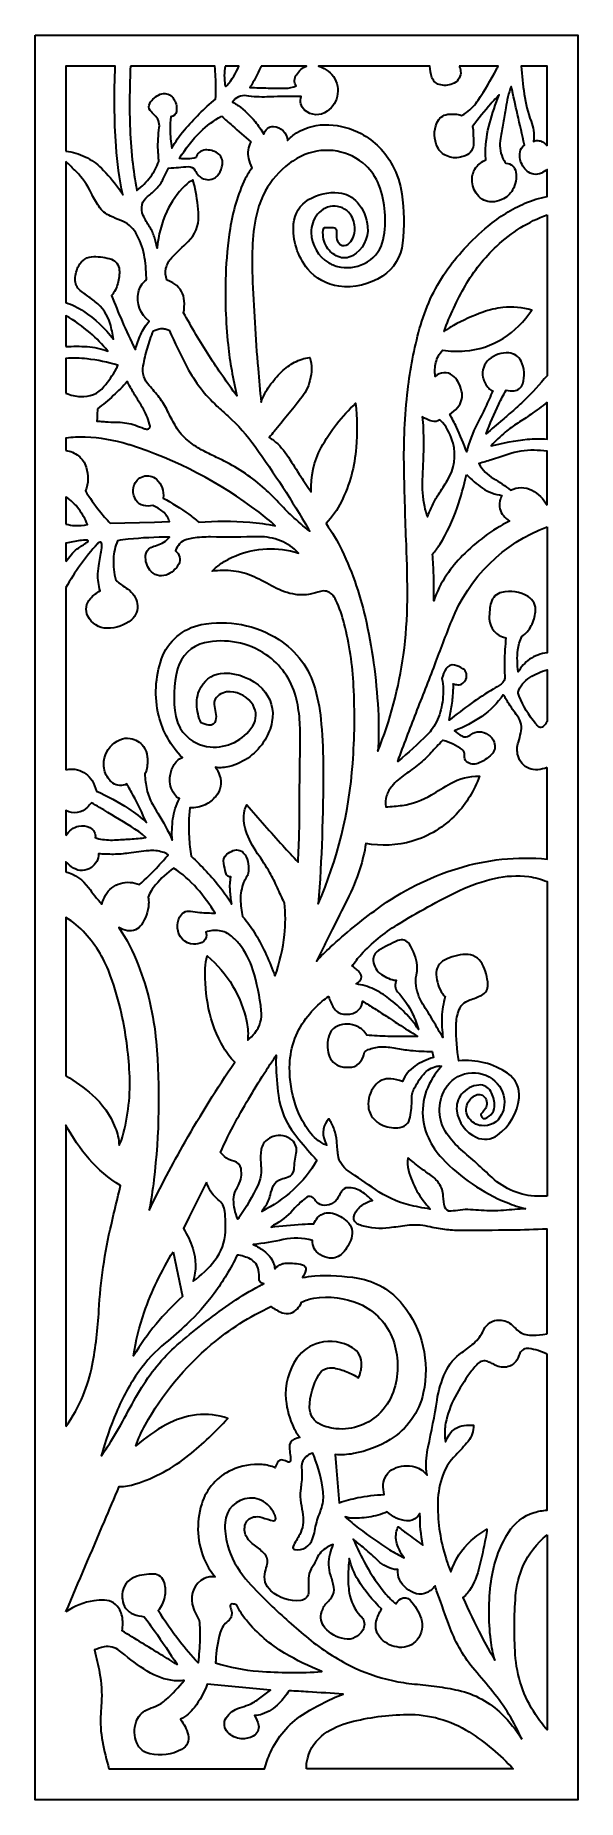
# Model space of a CAD drawing. Header units: centimetres. Extents: x -21.2 to -15.6, y -9 to 9.
import ezdxf

# ---------------------------------------------------------------- set-up
doc = ezdxf.new("R2010")
doc.units = ezdxf.units.CM
doc.header["$MEASUREMENT"] = 0
doc.layers.add('layer 1', color=7, linetype='Continuous')

msp = doc.modelspace()

# ---------------------------------------------------------------- linework, layer by layer
at = {"layer": 'layer 1', "color": 250, "lineweight": 30}
for points, knots in [([(-21.1737, 9.00077), (-21.1737, 9.00077), (-15.6316, 9.00077), (-15.6316, 9.00077), (-15.6316, 9.00077), (-15.6316, 9.00077), (-15.6316, -9.00021), (-15.6316, -9.00021), (-15.6316, -9.00021), (-15.6316, -9.00021), (-21.17371, -9.00021), (-21.17371, -9.00021), (-21.17371, -9.00021), (-21.17371, -9.00021), (-21.17371, 9.00077), (-21.17371, 9.00077)], [0, 0, 0, 0, 0.2, 0.2, 0.2, 0.2, 0.4, 0.4, 0.4, 0.4, 0.6, 0.6, 0.6, 0.6, 1, 1, 1, 1]), ([(-20.85981, 7.81839), (-20.85981, 7.81839), (-20.85981, 8.68687), (-20.85981, 8.68687), (-20.85981, 8.68687), (-20.85981, 8.68687), (-20.35565, 8.68687), (-20.35565, 8.68687), (-20.35565, 8.68687), (-20.36921, 8.41402), (-20.36674, 8.14065), (-20.34827, 7.86809), (-20.34827, 7.86809), (-20.33702, 7.7021), (-20.31386, 7.53715), (-20.27899, 7.37447), (-20.27899, 7.37447), (-20.29167, 7.39782), (-20.30601, 7.42022), (-20.3219, 7.44151), (-20.3219, 7.44151), (-20.37567, 7.51357), (-20.4347, 7.58155), (-20.49851, 7.64491), (-20.49851, 7.64491), (-20.54642, 7.69249), (-20.60173, 7.73197), (-20.66231, 7.76181), (-20.66231, 7.76181), (-20.72451, 7.79161), (-20.79126, 7.81073), (-20.85981, 7.81839)], [0, 0, 0, 0, 0.11111111, 0.11111111, 0.11111111, 0.11111111, 0.22222222, 0.22222222, 0.22222222, 0.22222222, 0.33333333, 0.33333333, 0.33333333, 0.33333333, 0.44444444, 0.44444444, 0.44444444, 0.44444444, 0.55555556, 0.55555556, 0.55555556, 0.55555556, 0.66666667, 0.66666667, 0.66666667, 0.66666667, 0.77777778, 0.77777778, 0.77777778, 0.77777778, 1, 1, 1, 1]), ([(-20.20078, 8.68687), (-20.20078, 8.68687), (-19.33904, 8.68687), (-19.33904, 8.68687), (-19.33904, 8.68687), (-19.33275, 8.61402), (-19.32927, 8.54095), (-19.32863, 8.46782), (-19.32863, 8.46782), (-19.3285, 8.42853), (-19.32965, 8.38924), (-19.33209, 8.35002), (-19.33209, 8.35002), (-19.44654, 8.25397), (-19.55282, 8.14862), (-19.64986, 8.035), (-19.64986, 8.035), (-19.69892, 7.97755), (-19.74219, 7.91541), (-19.77904, 7.84946), (-19.77904, 7.84946), (-19.78974, 7.91231), (-19.79553, 7.97591), (-19.79637, 8.03967), (-19.79637, 8.03967), (-19.79654, 8.08305), (-19.79364, 8.1264), (-19.7877, 8.16937), (-19.7877, 8.16937), (-19.75963, 8.17284), (-19.73707, 8.1941), (-19.73199, 8.22192), (-19.73199, 8.22192), (-19.72442, 8.26328), (-19.7319, 8.30597), (-19.75311, 8.34227), (-19.75311, 8.34227), (-19.75932, 8.3529), (-19.76661, 8.36286), (-19.77486, 8.372), (-19.77486, 8.372), (-19.8057, 8.40613), (-19.85467, 8.41709), (-19.89709, 8.39929), (-19.89709, 8.39929), (-19.94217, 8.38038), (-19.97988, 8.34736), (-20.00455, 8.30516), (-20.00455, 8.30516), (-20.01751, 8.28299), (-20.01574, 8.25521), (-20.00005, 8.23488), (-20.00005, 8.23488), (-19.98632, 8.21708), (-19.97101, 8.20056), (-19.9543, 8.18553), (-19.9543, 8.18553), (-19.91907, 8.15384), (-19.90145, 8.10695), (-19.90705, 8.0599), (-19.90705, 8.0599), (-19.91162, 8.02159), (-19.91524, 7.98318), (-19.91789, 7.94469), (-19.91789, 7.94469), (-19.92055, 7.90617), (-19.92075, 7.86752), (-19.91847, 7.82898), (-19.91847, 7.82898), (-19.91734, 7.80967), (-19.91611, 7.79036), (-19.91481, 7.77106), (-19.91481, 7.77106), (-19.91351, 7.75176), (-19.91276, 7.73241), (-19.91256, 7.71307), (-19.91256, 7.71307), (-19.93318, 7.65739), (-19.96147, 7.60484), (-19.9966, 7.55697), (-19.9966, 7.55697), (-20.03595, 7.50472), (-20.08244, 7.45822), (-20.1347, 7.41888), (-20.1347, 7.41888), (-20.15513, 7.52221), (-20.17116, 7.62637), (-20.18274, 7.73106), (-20.18274, 7.73106), (-20.19489, 7.84883), (-20.20291, 7.96701), (-20.20676, 8.08535), (-20.20676, 8.08535), (-20.21249, 8.28585), (-20.21049, 8.48652), (-20.20078, 8.68687)], [0, 0, 0, 0, 0.04, 0.04, 0.04, 0.04, 0.08, 0.08, 0.08, 0.08, 0.12, 0.12, 0.12, 0.12, 0.16, 0.16, 0.16, 0.16, 0.2, 0.2, 0.2, 0.2, 0.24, 0.24, 0.24, 0.24, 0.28, 0.28, 0.28, 0.28, 0.32, 0.32, 0.32, 0.32, 0.36, 0.36, 0.36, 0.36, 0.4, 0.4, 0.4, 0.4, 0.44, 0.44, 0.44, 0.44, 0.48, 0.48, 0.48, 0.48, 0.52, 0.52, 0.52, 0.52, 0.56, 0.56, 0.56, 0.56, 0.6, 0.6, 0.6, 0.6, 0.64, 0.64, 0.64, 0.64, 0.68, 0.68, 0.68, 0.68, 0.72, 0.72, 0.72, 0.72, 0.76, 0.76, 0.76, 0.76, 0.8, 0.8, 0.8, 0.8, 0.84, 0.84, 0.84, 0.84, 0.88, 0.88, 0.88, 0.88, 0.92, 0.92, 0.92, 0.92, 1, 1, 1, 1]), ([(-19.23466, 8.68687), (-19.23466, 8.68687), (-19.09323, 8.68687), (-19.09323, 8.68687), (-19.09323, 8.68687), (-19.12335, 8.61479), (-19.16449, 8.54781), (-19.21515, 8.48834), (-19.21515, 8.48834), (-19.21763, 8.48543), (-19.22061, 8.48296), (-19.22393, 8.48104), (-19.22393, 8.48104), (-19.22548, 8.48013), (-19.22735, 8.47991), (-19.22907, 8.48044), (-19.22907, 8.48044), (-19.2308, 8.48097), (-19.23223, 8.48219), (-19.23302, 8.48382), (-19.23302, 8.48382), (-19.23429, 8.48642), (-19.23514, 8.48922), (-19.23555, 8.49209), (-19.23555, 8.49209), (-19.24481, 8.5567), (-19.2445, 8.62235), (-19.23466, 8.68687)], [0, 0, 0, 0, 0.125, 0.125, 0.125, 0.125, 0.25, 0.25, 0.25, 0.25, 0.375, 0.375, 0.375, 0.375, 0.5, 0.5, 0.5, 0.5, 0.625, 0.625, 0.625, 0.625, 0.75, 0.75, 0.75, 0.75, 1, 1, 1, 1]), ([(-16.84212, 8.68687), (-16.84212, 8.68687), (-16.44432, 8.68687), (-16.44432, 8.68687), (-16.44432, 8.68687), (-16.44979, 8.67559), (-16.4555, 8.66444), (-16.46146, 8.6534), (-16.46146, 8.6534), (-16.51934, 8.54613), (-16.58179, 8.44136), (-16.64862, 8.33942), (-16.64862, 8.33942), (-16.68052, 8.29077), (-16.72069, 8.24806), (-16.76729, 8.21324), (-16.76729, 8.21324), (-16.78344, 8.20117), (-16.80106, 8.19122), (-16.81973, 8.18362), (-16.81973, 8.18362), (-16.86503, 8.19727), (-16.91273, 8.20097), (-16.9596, 8.19446), (-16.9596, 8.19446), (-17.00915, 8.18758), (-17.05143, 8.15524), (-17.071, 8.1092), (-17.071, 8.1092), (-17.10528, 8.02857), (-17.10267, 7.93707), (-17.0638, 7.85855), (-17.0638, 7.85855), (-17.04406, 7.81869), (-17.01078, 7.78719), (-16.9699, 7.76969), (-16.9699, 7.76969), (-16.92592, 7.75084), (-16.87715, 7.74631), (-16.83046, 7.75675), (-16.83046, 7.75675), (-16.81347, 7.76054), (-16.7968, 7.76565), (-16.78061, 7.77203), (-16.78061, 7.77203), (-16.72846, 7.79257), (-16.6948, 7.84353), (-16.69647, 7.89955), (-16.69647, 7.89955), (-16.69746, 7.93353), (-16.6984, 7.96751), (-16.69926, 8.00149), (-16.69926, 8.00149), (-16.69985, 8.02442), (-16.70212, 8.04727), (-16.70604, 8.06987), (-16.70604, 8.06987), (-16.64707, 8.14973), (-16.58483, 8.22714), (-16.51949, 8.30188), (-16.51949, 8.30188), (-16.49172, 8.33316), (-16.4629, 8.36351), (-16.43309, 8.39286), (-16.43309, 8.39286), (-16.47135, 8.29927), (-16.50397, 8.20349), (-16.53079, 8.10601), (-16.53079, 8.10601), (-16.55769, 8.00822), (-16.57215, 7.90745), (-16.57382, 7.80604), (-16.57382, 7.80604), (-16.57425, 7.7802), (-16.57282, 7.75436), (-16.56955, 7.72872), (-16.56955, 7.72872), (-16.61091, 7.71342), (-16.64671, 7.68609), (-16.67236, 7.65023), (-16.67236, 7.65023), (-16.69808, 7.61427), (-16.7117, 7.57109), (-16.71125, 7.52687), (-16.71125, 7.52687), (-16.71068, 7.47065), (-16.69161, 7.41622), (-16.65695, 7.37195), (-16.65695, 7.37195), (-16.62132, 7.32647), (-16.56646, 7.30036), (-16.5087, 7.30145), (-16.5087, 7.30145), (-16.47325, 7.30211), (-16.4383, 7.30971), (-16.40579, 7.32383), (-16.40579, 7.32383), (-16.35957, 7.3446), (-16.32129, 7.37968), (-16.2966, 7.42393), (-16.2966, 7.42393), (-16.26584, 7.47904), (-16.25449, 7.54286), (-16.2644, 7.60519), (-16.2644, 7.60519), (-16.27242, 7.65547), (-16.31405, 7.69352), (-16.36485, 7.69688), (-16.36485, 7.69688), (-16.37964, 7.71267), (-16.39149, 7.73099), (-16.39984, 7.75096), (-16.39984, 7.75096), (-16.42592, 7.81331), (-16.43317, 7.88196), (-16.42073, 7.94839), (-16.42073, 7.94839), (-16.41103, 8.0002), (-16.40169, 8.05207), (-16.39273, 8.104), (-16.39273, 8.104), (-16.38377, 8.15594), (-16.37534, 8.20797), (-16.36745, 8.26008), (-16.36745, 8.26008), (-16.36178, 8.29751), (-16.35462, 8.3347), (-16.34598, 8.37156), (-16.34598, 8.37156), (-16.33733, 8.40848), (-16.32537, 8.44455), (-16.31026, 8.47932), (-16.31026, 8.47932), (-16.28932, 8.38372), (-16.26808, 8.28819), (-16.24652, 8.19273), (-16.24652, 8.19273), (-16.22308, 8.08876), (-16.19929, 7.98486), (-16.17516, 7.88105), (-16.17516, 7.88105), (-16.20007, 7.86528), (-16.21694, 7.83953), (-16.22143, 7.81039), (-16.22143, 7.81039), (-16.22919, 7.75997), (-16.2185, 7.70848), (-16.19128, 7.66533), (-16.19128, 7.66533), (-16.17975, 7.64704), (-16.16582, 7.6304), (-16.14983, 7.61584), (-16.14983, 7.61584), (-16.10999, 7.57956), (-16.05214, 7.57117), (-16.00366, 7.5947), (-16.00366, 7.5947), (-15.98266, 7.60489), (-15.96311, 7.6178), (-15.94549, 7.6331), (-15.94549, 7.6331), (-15.94549, 7.6331), (-15.94549, 7.35682), (-15.94549, 7.35682), (-15.94549, 7.35682), (-16.02299, 7.34194), (-16.09858, 7.31848), (-16.17088, 7.28686), (-16.17088, 7.28686), (-16.30689, 7.22737), (-16.4338, 7.14903), (-16.54791, 7.0541), (-16.54791, 7.0541), (-16.63416, 6.98235), (-16.71544, 6.90485), (-16.79121, 6.82213), (-16.79121, 6.82213), (-16.85933, 6.74776), (-16.9225, 6.66902), (-16.98033, 6.58639), (-16.98033, 6.58639), (-17.10073, 6.40975), (-17.19095, 6.21441), (-17.24734, 6.00821), (-17.24734, 6.00821), (-17.30343, 5.80314), (-17.34368, 5.59409), (-17.36775, 5.38285), (-17.36775, 5.38285), (-17.3979, 5.11828), (-17.41062, 4.85206), (-17.40581, 4.58582), (-17.40581, 4.58582), (-17.40108, 4.32422), (-17.39329, 4.06268), (-17.38242, 3.80127), (-17.38242, 3.80127), (-17.37466, 3.61455), (-17.37134, 3.42766), (-17.37247, 3.24078), (-17.37247, 3.24078), (-17.3736, 3.05375), (-17.38655, 2.86696), (-17.41121, 2.68155), (-17.41121, 2.68155), (-17.45849, 2.3437), (-17.54676, 2.01278), (-17.67402, 1.69626), (-17.67402, 1.69626), (-17.66522, 1.81768), (-17.66345, 1.93948), (-17.66872, 2.06109), (-17.66872, 2.06109), (-17.68255, 2.38008), (-17.72313, 2.6973), (-17.79006, 3.00949), (-17.79006, 3.00949), (-17.84463, 3.26401), (-17.9287, 3.51124), (-18.04061, 3.74626), (-18.04061, 3.74626), (-18.08614, 3.84188), (-18.14041, 3.93306), (-18.20275, 4.01867), (-18.20275, 4.01867), (-18.1402, 4.08578), (-18.08768, 4.16154), (-18.0468, 4.24367), (-18.0468, 4.24367), (-17.96083, 4.41642), (-17.90942, 4.60421), (-17.89545, 4.79667), (-17.89545, 4.79667), (-17.88458, 4.94631), (-17.88631, 5.09658), (-17.9006, 5.24594), (-17.9006, 5.24594), (-18.04196, 5.11594), (-18.16074, 4.96343), (-18.25215, 4.79453), (-18.25215, 4.79453), (-18.32716, 4.65594), (-18.36249, 4.49943), (-18.35426, 4.34205), (-18.35426, 4.34205), (-18.37203, 4.36848), (-18.38996, 4.39479), (-18.40806, 4.42099), (-18.40806, 4.42099), (-18.42619, 4.44723), (-18.4441, 4.47362), (-18.46179, 4.50015), (-18.46179, 4.50015), (-18.50426, 4.5649), (-18.54591, 4.63018), (-18.58673, 4.69598), (-18.58673, 4.69598), (-18.62785, 4.76228), (-18.6801, 4.82097), (-18.7412, 4.86948), (-18.7412, 4.86948), (-18.75478, 4.88027), (-18.76919, 4.88998), (-18.7843, 4.89853), (-18.7843, 4.89853), (-18.76663, 4.91828), (-18.74939, 4.93841), (-18.73258, 4.9589), (-18.73258, 4.9589), (-18.64228, 5.06898), (-18.55244, 5.17943), (-18.46305, 5.29026), (-18.46305, 5.29026), (-18.418, 5.34613), (-18.38525, 5.41085), (-18.36695, 5.48026), (-18.36695, 5.48026), (-18.34749, 5.55706), (-18.34749, 5.63746), (-18.36695, 5.71426), (-18.36695, 5.71426), (-18.42223, 5.70806), (-18.47579, 5.69127), (-18.52472, 5.6648), (-18.52472, 5.6648), (-18.57343, 5.63845), (-18.61823, 5.60546), (-18.65786, 5.56677), (-18.65786, 5.56677), (-18.70258, 5.52312), (-18.74326, 5.47553), (-18.77942, 5.42455), (-18.77942, 5.42455), (-18.81567, 5.37346), (-18.84494, 5.31778), (-18.86648, 5.25895), (-18.86648, 5.25895), (-18.87819, 5.37266), (-18.88873, 5.48648), (-18.8981, 5.6004), (-18.8981, 5.6004), (-18.92391, 5.9129), (-18.94294, 6.22593), (-18.95517, 6.53924), (-18.95517, 6.53924), (-18.95845, 6.65107), (-18.95799, 6.76298), (-18.95378, 6.87477), (-18.95378, 6.87477), (-18.94956, 6.98687), (-18.93288, 7.09817), (-18.90404, 7.20658), (-18.90404, 7.20658), (-18.8852, 7.27742), (-18.8581, 7.34582), (-18.82332, 7.41035), (-18.82332, 7.41035), (-18.7639, 7.52052), (-18.68118, 7.61648), (-18.58096, 7.69149), (-18.58096, 7.69149), (-18.53065, 7.72851), (-18.47597, 7.75922), (-18.41818, 7.78292), (-18.41818, 7.78292), (-18.20685, 7.86968), (-17.9642, 7.82636), (-17.79573, 7.67207), (-17.79573, 7.67207), (-17.73762, 7.61719), (-17.69258, 7.5499), (-17.66399, 7.47525), (-17.66399, 7.47525), (-17.59568, 7.29692), (-17.58011, 7.1026), (-17.6191, 6.91566), (-17.6191, 6.91566), (-17.63885, 6.82098), (-17.69728, 6.7388), (-17.7802, 6.68901), (-17.7802, 6.68901), (-17.86208, 6.63984), (-17.95864, 6.62088), (-18.05305, 6.6354), (-18.05305, 6.6354), (-18.09637, 6.64206), (-18.13807, 6.65685), (-18.17591, 6.67898), (-18.17591, 6.67898), (-18.28478, 6.74459), (-18.35225, 6.86172), (-18.35452, 6.98881), (-18.35452, 6.98881), (-18.35572, 7.05656), (-18.33297, 7.12261), (-18.29034, 7.17528), (-18.29034, 7.17528), (-18.24667, 7.22922), (-18.17998, 7.25932), (-18.11064, 7.25643), (-18.11064, 7.25643), (-18.04064, 7.25352), (-17.97699, 7.21486), (-17.94206, 7.15414), (-17.94206, 7.15414), (-17.91616, 7.10908), (-17.90461, 7.05716), (-17.90895, 7.00537), (-17.90895, 7.00537), (-17.91336, 6.95277), (-17.93843, 6.90403), (-17.97863, 6.86983), (-17.97863, 6.86983), (-18.00134, 6.8505), (-18.03448, 6.84961), (-18.05822, 6.86765), (-18.05822, 6.86765), (-18.08043, 6.88453), (-18.09381, 6.91058), (-18.09461, 6.93847), (-18.09461, 6.93847), (-18.09523, 6.96008), (-18.0954, 6.98169), (-18.09511, 7.00331), (-18.09511, 7.00331), (-18.09486, 7.02355), (-18.11083, 7.04026), (-18.13106, 7.04086), (-18.13106, 7.04086), (-18.15495, 7.0416), (-18.17886, 7.04167), (-18.20276, 7.04108), (-18.20276, 7.04108), (-18.21918, 7.04067), (-18.23255, 7.02778), (-18.23352, 7.01138), (-18.23352, 7.01138), (-18.23531, 6.98146), (-18.23362, 6.95145), (-18.22847, 6.92193), (-18.22847, 6.92193), (-18.22329, 6.89219), (-18.21202, 6.86385), (-18.19537, 6.83867), (-18.19537, 6.83867), (-18.16742, 6.79647), (-18.12785, 6.76329), (-18.0814, 6.74316), (-18.0814, 6.74316), (-18.03335, 6.72234), (-17.97832, 6.72545), (-17.93295, 6.7516), (-17.93295, 6.7516), (-17.82802, 6.81206), (-17.76763, 6.92769), (-17.77812, 7.04833), (-17.77812, 7.04833), (-17.78602, 7.1393), (-17.82203, 7.22551), (-17.88121, 7.29505), (-17.88121, 7.29505), (-17.92994, 7.3523), (-17.99917, 7.38807), (-18.07406, 7.39465), (-18.07406, 7.39465), (-18.18135, 7.40409), (-18.28881, 7.37932), (-18.38112, 7.32384), (-18.38112, 7.32384), (-18.46907, 7.27097), (-18.52605, 7.17897), (-18.53412, 7.07666), (-18.53412, 7.07666), (-18.54727, 6.90997), (-18.49543, 6.74476), (-18.38934, 6.61552), (-18.38934, 6.61552), (-18.30982, 6.51867), (-18.19632, 6.45598), (-18.072, 6.44031), (-18.072, 6.44031), (-17.91646, 6.42072), (-17.75912, 6.45704), (-17.62795, 6.54289), (-17.62795, 6.54289), (-17.51209, 6.61874), (-17.43621, 6.74229), (-17.42108, 6.87994), (-17.42108, 6.87994), (-17.40265, 7.04735), (-17.40539, 7.21637), (-17.42926, 7.38309), (-17.42926, 7.38309), (-17.44371, 7.48403), (-17.47552, 7.58167), (-17.52331, 7.67174), (-17.52331, 7.67174), (-17.59635, 7.80943), (-17.70803, 7.92269), (-17.84471, 7.99761), (-17.84471, 7.99761), (-17.94619, 8.05227), (-18.05866, 8.08331), (-18.17382, 8.08841), (-18.17382, 8.08841), (-18.29003, 8.09356), (-18.40511, 8.06418), (-18.50461, 8.00393), (-18.50461, 8.00393), (-18.53921, 7.98298), (-18.57057, 7.95712), (-18.59772, 7.92713), (-18.59772, 7.92713), (-18.59939, 7.96421), (-18.61451, 7.99939), (-18.64029, 8.0261), (-18.64029, 8.0261), (-18.66613, 8.05287), (-18.70112, 8.06886), (-18.73828, 8.07085), (-18.73828, 8.07085), (-18.76155, 8.0721), (-18.78433, 8.06401), (-18.80158, 8.04835), (-18.80158, 8.04835), (-18.81837, 8.0331), (-18.83149, 8.01425), (-18.83993, 7.99319), (-18.83993, 7.99319), (-18.86555, 8.0382), (-18.89499, 8.0809), (-18.92794, 8.12086), (-18.92794, 8.12086), (-18.97838, 8.18195), (-19.03606, 8.23666), (-19.09972, 8.28382), (-19.09972, 8.28382), (-19.10882, 8.29036), (-19.11811, 8.29665), (-19.12757, 8.30266), (-19.12757, 8.30266), (-19.13703, 8.30869), (-19.14684, 8.31415), (-19.15694, 8.31902), (-19.15694, 8.31902), (-19.12784, 8.36762), (-19.07192, 8.39347), (-19.01603, 8.38423), (-19.01603, 8.38423), (-18.94694, 8.37279), (-18.87686, 8.36853), (-18.80689, 8.37151), (-18.80689, 8.37151), (-18.75921, 8.37354), (-18.71151, 8.37513), (-18.6638, 8.37628), (-18.6638, 8.37628), (-18.6293, 8.3769), (-18.5948, 8.37705), (-18.5603, 8.37674), (-18.5603, 8.37674), (-18.5258, 8.37643), (-18.4913, 8.37628), (-18.45681, 8.37628), (-18.45681, 8.37628), (-18.47379, 8.32716), (-18.45991, 8.2727), (-18.42145, 8.23776), (-18.42145, 8.23776), (-18.35751, 8.17971), (-18.26173, 8.17441), (-18.19187, 8.2252), (-18.19187, 8.2252), (-18.13379, 8.26741), (-18.09518, 8.3312), (-18.08476, 8.40225), (-18.08476, 8.40225), (-18.07426, 8.47391), (-18.09617, 8.54649), (-18.1446, 8.60033), (-18.1446, 8.60033), (-18.16666, 8.62486), (-18.1926, 8.64555), (-18.22141, 8.66159), (-18.22141, 8.66159), (-18.24041, 8.67214), (-18.26048, 8.68062), (-18.2813, 8.68687), (-18.2813, 8.68687), (-18.2813, 8.68687), (-17.14192, 8.68687), (-17.14192, 8.68687), (-17.14192, 8.68687), (-17.14204, 8.64714), (-17.13508, 8.60771), (-17.12135, 8.57043), (-17.12135, 8.57043), (-17.10679, 8.5309), (-17.07274, 8.50181), (-17.03141, 8.49365), (-17.03141, 8.49365), (-16.98482, 8.48444), (-16.93652, 8.49113), (-16.89418, 8.51265), (-16.89418, 8.51265), (-16.84899, 8.53564), (-16.82277, 8.58416), (-16.82838, 8.63455), (-16.82838, 8.63455), (-16.83038, 8.65257), (-16.83501, 8.67019), (-16.84212, 8.68687)], [0, 0, 0, 0, 0.00694444, 0.00694444, 0.00694444, 0.00694444, 0.01388889, 0.01388889, 0.01388889, 0.01388889, 0.02083333, 0.02083333, 0.02083333, 0.02083333, 0.02777778, 0.02777778, 0.02777778, 0.02777778, 0.03472222, 0.03472222, 0.03472222, 0.03472222, 0.04166667, 0.04166667, 0.04166667, 0.04166667, 0.04861111, 0.04861111, 0.04861111, 0.04861111, 0.05555556, 0.05555556, 0.05555556, 0.05555556, 0.0625, 0.0625, 0.0625, 0.0625, 0.06944444, 0.06944444, 0.06944444, 0.06944444, 0.07638889, 0.07638889, 0.07638889, 0.07638889, 0.08333333, 0.08333333, 0.08333333, 0.08333333, 0.09027778, 0.09027778, 0.09027778, 0.09027778, 0.09722222, 0.09722222, 0.09722222, 0.09722222, 0.10416667, 0.10416667, 0.10416667, 0.10416667, 0.11111111, 0.11111111, 0.11111111, 0.11111111, 0.11805556, 0.11805556, 0.11805556, 0.11805556, 0.125, 0.125, 0.125, 0.125, 0.13194444, 0.13194444, 0.13194444, 0.13194444, 0.13888889, 0.13888889, 0.13888889, 0.13888889, 0.14583333, 0.14583333, 0.14583333, 0.14583333, 0.15277778, 0.15277778, 0.15277778, 0.15277778, 0.15972222, 0.15972222, 0.15972222, 0.15972222, 0.16666667, 0.16666667, 0.16666667, 0.16666667, 0.17361111, 0.17361111, 0.17361111, 0.17361111, 0.18055556, 0.18055556, 0.18055556, 0.18055556, 0.1875, 0.1875, 0.1875, 0.1875, 0.19444444, 0.19444444, 0.19444444, 0.19444444, 0.20138889, 0.20138889, 0.20138889, 0.20138889, 0.20833333, 0.20833333, 0.20833333, 0.20833333, 0.21527778, 0.21527778, 0.21527778, 0.21527778, 0.22222222, 0.22222222, 0.22222222, 0.22222222, 0.22916667, 0.22916667, 0.22916667, 0.22916667, 0.23611111, 0.23611111, 0.23611111, 0.23611111, 0.24305556, 0.24305556, 0.24305556, 0.24305556, 0.25, 0.25, 0.25, 0.25, 0.25694444, 0.25694444, 0.25694444, 0.25694444, 0.26388889, 0.26388889, 0.26388889, 0.26388889, 0.27083333, 0.27083333, 0.27083333, 0.27083333, 0.27777778, 0.27777778, 0.27777778, 0.27777778, 0.28472222, 0.28472222, 0.28472222, 0.28472222, 0.29166667, 0.29166667, 0.29166667, 0.29166667, 0.29861111, 0.29861111, 0.29861111, 0.29861111, 0.30555556, 0.30555556, 0.30555556, 0.30555556, 0.3125, 0.3125, 0.3125, 0.3125, 0.31944444, 0.31944444, 0.31944444, 0.31944444, 0.32638889, 0.32638889, 0.32638889, 0.32638889, 0.33333333, 0.33333333, 0.33333333, 0.33333333, 0.34027778, 0.34027778, 0.34027778, 0.34027778, 0.34722222, 0.34722222, 0.34722222, 0.34722222, 0.35416667, 0.35416667, 0.35416667, 0.35416667, 0.36111111, 0.36111111, 0.36111111, 0.36111111, 0.36805556, 0.36805556, 0.36805556, 0.36805556, 0.375, 0.375, 0.375, 0.375, 0.38194444, 0.38194444, 0.38194444, 0.38194444, 0.38888889, 0.38888889, 0.38888889, 0.38888889, 0.39583333, 0.39583333, 0.39583333, 0.39583333, 0.40277778, 0.40277778, 0.40277778, 0.40277778, 0.40972222, 0.40972222, 0.40972222, 0.40972222, 0.41666667, 0.41666667, 0.41666667, 0.41666667, 0.42361111, 0.42361111, 0.42361111, 0.42361111, 0.43055556, 0.43055556, 0.43055556, 0.43055556, 0.4375, 0.4375, 0.4375, 0.4375, 0.44444444, 0.44444444, 0.44444444, 0.44444444, 0.45138889, 0.45138889, 0.45138889, 0.45138889, 0.45833333, 0.45833333, 0.45833333, 0.45833333, 0.46527778, 0.46527778, 0.46527778, 0.46527778, 0.47222222, 0.47222222, 0.47222222, 0.47222222, 0.47916667, 0.47916667, 0.47916667, 0.47916667, 0.48611111, 0.48611111, 0.48611111, 0.48611111, 0.49305556, 0.49305556, 0.49305556, 0.49305556, 0.5, 0.5, 0.5, 0.5, 0.50694444, 0.50694444, 0.50694444, 0.50694444, 0.51388889, 0.51388889, 0.51388889, 0.51388889, 0.52083333, 0.52083333, 0.52083333, 0.52083333, 0.52777778, 0.52777778, 0.52777778, 0.52777778, 0.53472222, 0.53472222, 0.53472222, 0.53472222, 0.54166667, 0.54166667, 0.54166667, 0.54166667, 0.54861111, 0.54861111, 0.54861111, 0.54861111, 0.55555556, 0.55555556, 0.55555556, 0.55555556, 0.5625, 0.5625, 0.5625, 0.5625, 0.56944444, 0.56944444, 0.56944444, 0.56944444, 0.57638889, 0.57638889, 0.57638889, 0.57638889, 0.58333333, 0.58333333, 0.58333333, 0.58333333, 0.59027778, 0.59027778, 0.59027778, 0.59027778, 0.59722222, 0.59722222, 0.59722222, 0.59722222, 0.60416667, 0.60416667, 0.60416667, 0.60416667, 0.61111111, 0.61111111, 0.61111111, 0.61111111, 0.61805556, 0.61805556, 0.61805556, 0.61805556, 0.625, 0.625, 0.625, 0.625, 0.63194444, 0.63194444, 0.63194444, 0.63194444, 0.63888889, 0.63888889, 0.63888889, 0.63888889, 0.64583333, 0.64583333, 0.64583333, 0.64583333, 0.65277778, 0.65277778, 0.65277778, 0.65277778, 0.65972222, 0.65972222, 0.65972222, 0.65972222, 0.66666667, 0.66666667, 0.66666667, 0.66666667, 0.67361111, 0.67361111, 0.67361111, 0.67361111, 0.68055556, 0.68055556, 0.68055556, 0.68055556, 0.6875, 0.6875, 0.6875, 0.6875, 0.69444444, 0.69444444, 0.69444444, 0.69444444, 0.70138889, 0.70138889, 0.70138889, 0.70138889, 0.70833333, 0.70833333, 0.70833333, 0.70833333, 0.71527778, 0.71527778, 0.71527778, 0.71527778, 0.72222222, 0.72222222, 0.72222222, 0.72222222, 0.72916667, 0.72916667, 0.72916667, 0.72916667, 0.73611111, 0.73611111, 0.73611111, 0.73611111, 0.74305556, 0.74305556, 0.74305556, 0.74305556, 0.75, 0.75, 0.75, 0.75, 0.75694444, 0.75694444, 0.75694444, 0.75694444, 0.76388889, 0.76388889, 0.76388889, 0.76388889, 0.77083333, 0.77083333, 0.77083333, 0.77083333, 0.77777778, 0.77777778, 0.77777778, 0.77777778, 0.78472222, 0.78472222, 0.78472222, 0.78472222, 0.79166667, 0.79166667, 0.79166667, 0.79166667, 0.79861111, 0.79861111, 0.79861111, 0.79861111, 0.80555556, 0.80555556, 0.80555556, 0.80555556, 0.8125, 0.8125, 0.8125, 0.8125, 0.81944444, 0.81944444, 0.81944444, 0.81944444, 0.82638889, 0.82638889, 0.82638889, 0.82638889, 0.83333333, 0.83333333, 0.83333333, 0.83333333, 0.84027778, 0.84027778, 0.84027778, 0.84027778, 0.84722222, 0.84722222, 0.84722222, 0.84722222, 0.85416667, 0.85416667, 0.85416667, 0.85416667, 0.86111111, 0.86111111, 0.86111111, 0.86111111, 0.86805556, 0.86805556, 0.86805556, 0.86805556, 0.875, 0.875, 0.875, 0.875, 0.88194444, 0.88194444, 0.88194444, 0.88194444, 0.88888889, 0.88888889, 0.88888889, 0.88888889, 0.89583333, 0.89583333, 0.89583333, 0.89583333, 0.90277778, 0.90277778, 0.90277778, 0.90277778, 0.90972222, 0.90972222, 0.90972222, 0.90972222, 0.91666667, 0.91666667, 0.91666667, 0.91666667, 0.92361111, 0.92361111, 0.92361111, 0.92361111, 0.93055556, 0.93055556, 0.93055556, 0.93055556, 0.9375, 0.9375, 0.9375, 0.9375, 0.94444444, 0.94444444, 0.94444444, 0.94444444, 0.95138889, 0.95138889, 0.95138889, 0.95138889, 0.95833333, 0.95833333, 0.95833333, 0.95833333, 0.96527778, 0.96527778, 0.96527778, 0.96527778, 0.97222222, 0.97222222, 0.97222222, 0.97222222, 0.97916667, 0.97916667, 0.97916667, 0.97916667, 0.98611111, 0.98611111, 0.98611111, 0.98611111, 1, 1, 1, 1]), ([(-18.86657, 8.68687), (-18.86657, 8.68687), (-18.40265, 8.68687), (-18.40265, 8.68687), (-18.40265, 8.68687), (-18.4243, 8.67866), (-18.44415, 8.66636), (-18.46112, 8.65061), (-18.46112, 8.65061), (-18.47798, 8.63496), (-18.49303, 8.61746), (-18.50598, 8.59844), (-18.50598, 8.59844), (-18.51732, 8.58181), (-18.52381, 8.56237), (-18.52474, 8.54226), (-18.52474, 8.54226), (-18.52568, 8.52189), (-18.51922, 8.50187), (-18.50653, 8.4859), (-18.50653, 8.4859), (-18.54147, 8.46939), (-18.5796, 8.46066), (-18.61824, 8.46031), (-18.61824, 8.46031), (-18.67702, 8.45978), (-18.73581, 8.46064), (-18.79455, 8.46287), (-18.79455, 8.46287), (-18.8258, 8.46376), (-18.85706, 8.46456), (-18.88832, 8.46524), (-18.88832, 8.46524), (-18.91949, 8.46593), (-18.95064, 8.46705), (-18.98178, 8.46862), (-18.98178, 8.46862), (-18.97056, 8.48449), (-18.95999, 8.50081), (-18.95011, 8.51756), (-18.95011, 8.51756), (-18.91901, 8.57233), (-18.89112, 8.62886), (-18.86657, 8.68687)], [0, 0, 0, 0, 0.08333333, 0.08333333, 0.08333333, 0.08333333, 0.16666667, 0.16666667, 0.16666667, 0.16666667, 0.25, 0.25, 0.25, 0.25, 0.33333333, 0.33333333, 0.33333333, 0.33333333, 0.41666667, 0.41666667, 0.41666667, 0.41666667, 0.5, 0.5, 0.5, 0.5, 0.58333333, 0.58333333, 0.58333333, 0.58333333, 0.66666667, 0.66666667, 0.66666667, 0.66666667, 0.75, 0.75, 0.75, 0.75, 0.83333333, 0.83333333, 0.83333333, 0.83333333, 1, 1, 1, 1]), ([(-15.94549, 7.87319), (-15.95609, 7.88545), (-15.96801, 7.89651), (-15.98103, 7.90617), (-15.98103, 7.90617), (-15.99418, 7.91592), (-16.0094, 7.92252), (-16.02552, 7.92544), (-16.02552, 7.92544), (-16.04515, 7.92864), (-16.06528, 7.92625), (-16.08363, 7.91857), (-16.08363, 7.91857), (-16.07832, 7.95598), (-16.07832, 7.99395), (-16.08363, 8.03137), (-16.08363, 8.03137), (-16.08838, 8.06266), (-16.0964, 8.09337), (-16.10755, 8.123), (-16.10755, 8.123), (-16.14138, 8.21288), (-16.16527, 8.30622), (-16.17877, 8.4013), (-16.17877, 8.4013), (-16.19224, 8.49613), (-16.20268, 8.59137), (-16.21007, 8.68687), (-16.21007, 8.68687), (-16.21007, 8.68687), (-15.94549, 8.68687), (-15.94549, 8.68687), (-15.94549, 8.68687), (-15.94549, 8.68687), (-15.94549, 7.87319), (-15.94549, 7.87319)], [0, 0, 0, 0, 0.1, 0.1, 0.1, 0.1, 0.2, 0.2, 0.2, 0.2, 0.3, 0.3, 0.3, 0.3, 0.4, 0.4, 0.4, 0.4, 0.5, 0.5, 0.5, 0.5, 0.6, 0.6, 0.6, 0.6, 0.7, 0.7, 0.7, 0.7, 0.8, 0.8, 0.8, 0.8, 1, 1, 1, 1]), ([(-19.27155, 8.17702), (-19.23431, 8.14353), (-19.19689, 8.11026), (-19.15927, 8.07719), (-19.15927, 8.07719), (-19.09721, 8.02274), (-19.03482, 7.96867), (-18.97211, 7.91497), (-18.97211, 7.91497), (-19.00096, 7.86236), (-19.00911, 7.80091), (-18.99492, 7.7426), (-18.99492, 7.7426), (-18.98699, 7.71002), (-18.97515, 7.67854), (-18.95964, 7.64882), (-18.95964, 7.64882), (-18.9864, 7.61475), (-19.00925, 7.5778), (-19.02778, 7.53864), (-19.02778, 7.53864), (-19.10456, 7.37631), (-19.15718, 7.20367), (-19.18399, 7.0261), (-19.18399, 7.0261), (-19.2074, 6.87102), (-19.22201, 6.71475), (-19.22775, 6.55801), (-19.22775, 6.55801), (-19.23651, 6.31879), (-19.22865, 6.07928), (-19.20424, 5.84114), (-19.20424, 5.84114), (-19.18513, 5.66627), (-19.15467, 5.49286), (-19.11302, 5.32195), (-19.11302, 5.32195), (-19.21266, 5.45425), (-19.3074, 5.59019), (-19.39703, 5.72946), (-19.39703, 5.72946), (-19.48953, 5.87331), (-19.57666, 6.02055), (-19.65824, 6.17085), (-19.65824, 6.17085), (-19.65085, 6.21066), (-19.64852, 6.25124), (-19.65131, 6.29164), (-19.65131, 6.29164), (-19.65607, 6.36029), (-19.69162, 6.42305), (-19.74809, 6.46239), (-19.74809, 6.46239), (-19.7732, 6.47988), (-19.80054, 6.49392), (-19.82938, 6.50415), (-19.82938, 6.50415), (-19.84302, 6.5416), (-19.84614, 6.5821), (-19.83841, 6.62121), (-19.83841, 6.62121), (-19.82947, 6.66357), (-19.80863, 6.70251), (-19.77836, 6.73345), (-19.77836, 6.73345), (-19.72393, 6.78906), (-19.66826, 6.84343), (-19.61137, 6.89653), (-19.61137, 6.89653), (-19.53974, 6.96338), (-19.50108, 7.05823), (-19.50565, 7.15611), (-19.50565, 7.15611), (-19.50999, 7.24957), (-19.52125, 7.34257), (-19.53933, 7.43437), (-19.53933, 7.43437), (-19.54539, 7.46511), (-19.55367, 7.49536), (-19.56412, 7.5249), (-19.56412, 7.5249), (-19.59369, 7.50951), (-19.62078, 7.48978), (-19.64449, 7.46634), (-19.64449, 7.46634), (-19.72127, 7.39044), (-19.7838, 7.30141), (-19.82914, 7.20343), (-19.82914, 7.20343), (-19.88276, 7.08523), (-19.91653, 6.95903), (-19.92907, 6.82984), (-19.92907, 6.82984), (-19.93623, 6.86745), (-19.94546, 6.90462), (-19.9567, 6.94122), (-19.9567, 6.94122), (-19.96799, 6.97796), (-19.98423, 7.01297), (-20.00498, 7.04532), (-20.00498, 7.04532), (-20.02892, 7.08263), (-20.05057, 7.12135), (-20.06983, 7.16128), (-20.06983, 7.16128), (-20.08659, 7.19601), (-20.09058, 7.23557), (-20.08111, 7.27295), (-20.08111, 7.27295), (-20.07281, 7.30568), (-20.05368, 7.33465), (-20.02685, 7.35514), (-20.02685, 7.35514), (-19.99534, 7.37921), (-19.96557, 7.40545), (-19.93774, 7.43369), (-19.93774, 7.43369), (-19.90852, 7.46334), (-19.88421, 7.49745), (-19.86571, 7.53475), (-19.86571, 7.53475), (-19.84734, 7.57182), (-19.82935, 7.60907), (-19.81175, 7.64651), (-19.81175, 7.64651), (-19.81073, 7.64664), (-19.8097, 7.64674), (-19.80866, 7.6468), (-19.80866, 7.6468), (-19.74292, 7.65062), (-19.67725, 7.65551), (-19.61166, 7.66146), (-19.61166, 7.66146), (-19.58305, 7.66406), (-19.55561, 7.64937), (-19.5419, 7.62412), (-19.5419, 7.62412), (-19.53173, 7.60539), (-19.51965, 7.58776), (-19.50584, 7.57151), (-19.50584, 7.57151), (-19.49657, 7.56059), (-19.48542, 7.55143), (-19.4729, 7.54446), (-19.4729, 7.54446), (-19.42981, 7.52045), (-19.37711, 7.52181), (-19.33535, 7.54807), (-19.33535, 7.54807), (-19.32001, 7.55784), (-19.30717, 7.57104), (-19.29783, 7.58664), (-19.29783, 7.58664), (-19.28009, 7.61626), (-19.26791, 7.64887), (-19.26188, 7.68286), (-19.26188, 7.68286), (-19.25383, 7.72829), (-19.27379, 7.77407), (-19.31258, 7.79904), (-19.31258, 7.79904), (-19.34904, 7.82252), (-19.39209, 7.83357), (-19.43535, 7.83054), (-19.43535, 7.83054), (-19.45848, 7.82892), (-19.48049, 7.82003), (-19.49825, 7.80512), (-19.49825, 7.80512), (-19.51397, 7.79188), (-19.52533, 7.77422), (-19.53086, 7.75443), (-19.53086, 7.75443), (-19.5578, 7.74413), (-19.5864, 7.73879), (-19.61525, 7.73866), (-19.61525, 7.73866), (-19.64389, 7.73854), (-19.67251, 7.74018), (-19.70095, 7.74358), (-19.70095, 7.74358), (-19.64108, 7.84308), (-19.5689, 7.93467), (-19.48617, 8.01615), (-19.48617, 8.01615), (-19.42142, 8.07828), (-19.34934, 8.13231), (-19.27155, 8.17703)], [0, 0, 0, 0, 0.02083333, 0.02083333, 0.02083333, 0.02083333, 0.04166667, 0.04166667, 0.04166667, 0.04166667, 0.0625, 0.0625, 0.0625, 0.0625, 0.08333333, 0.08333333, 0.08333333, 0.08333333, 0.10416667, 0.10416667, 0.10416667, 0.10416667, 0.125, 0.125, 0.125, 0.125, 0.14583333, 0.14583333, 0.14583333, 0.14583333, 0.16666667, 0.16666667, 0.16666667, 0.16666667, 0.1875, 0.1875, 0.1875, 0.1875, 0.20833333, 0.20833333, 0.20833333, 0.20833333, 0.22916667, 0.22916667, 0.22916667, 0.22916667, 0.25, 0.25, 0.25, 0.25, 0.27083333, 0.27083333, 0.27083333, 0.27083333, 0.29166667, 0.29166667, 0.29166667, 0.29166667, 0.3125, 0.3125, 0.3125, 0.3125, 0.33333333, 0.33333333, 0.33333333, 0.33333333, 0.35416667, 0.35416667, 0.35416667, 0.35416667, 0.375, 0.375, 0.375, 0.375, 0.39583333, 0.39583333, 0.39583333, 0.39583333, 0.41666667, 0.41666667, 0.41666667, 0.41666667, 0.4375, 0.4375, 0.4375, 0.4375, 0.45833333, 0.45833333, 0.45833333, 0.45833333, 0.47916667, 0.47916667, 0.47916667, 0.47916667, 0.5, 0.5, 0.5, 0.5, 0.52083333, 0.52083333, 0.52083333, 0.52083333, 0.54166667, 0.54166667, 0.54166667, 0.54166667, 0.5625, 0.5625, 0.5625, 0.5625, 0.58333333, 0.58333333, 0.58333333, 0.58333333, 0.60416667, 0.60416667, 0.60416667, 0.60416667, 0.625, 0.625, 0.625, 0.625, 0.64583333, 0.64583333, 0.64583333, 0.64583333, 0.66666667, 0.66666667, 0.66666667, 0.66666667, 0.6875, 0.6875, 0.6875, 0.6875, 0.70833333, 0.70833333, 0.70833333, 0.70833333, 0.72916667, 0.72916667, 0.72916667, 0.72916667, 0.75, 0.75, 0.75, 0.75, 0.77083333, 0.77083333, 0.77083333, 0.77083333, 0.79166667, 0.79166667, 0.79166667, 0.79166667, 0.8125, 0.8125, 0.8125, 0.8125, 0.83333333, 0.83333333, 0.83333333, 0.83333333, 0.85416667, 0.85416667, 0.85416667, 0.85416667, 0.875, 0.875, 0.875, 0.875, 0.89583333, 0.89583333, 0.89583333, 0.89583333, 0.91666667, 0.91666667, 0.91666667, 0.91666667, 0.9375, 0.9375, 0.9375, 0.9375, 0.95833333, 0.95833333, 0.95833333, 0.95833333, 1, 1, 1, 1]), ([(-20.85981, 7.71334), (-20.8251, 7.67935), (-20.79063, 7.64511), (-20.7564, 7.61063), (-20.7564, 7.61063), (-20.69301, 7.54675), (-20.64061, 7.4728), (-20.60136, 7.39182), (-20.60136, 7.39182), (-20.57867, 7.34502), (-20.55302, 7.29971), (-20.52456, 7.25618), (-20.52456, 7.25618), (-20.4955, 7.21176), (-20.45414, 7.1768), (-20.40549, 7.15557), (-20.40549, 7.15557), (-20.37036, 7.14025), (-20.3349, 7.12573), (-20.2991, 7.11203), (-20.2991, 7.11203), (-20.23561, 7.08774), (-20.18196, 7.04302), (-20.14661, 6.98495), (-20.14661, 6.98495), (-20.10494, 6.91647), (-20.07623, 6.84088), (-20.06193, 6.762), (-20.06193, 6.762), (-20.04773, 6.68366), (-20.03981, 6.60429), (-20.03824, 6.52469), (-20.03824, 6.52469), (-20.0381, 6.51779), (-20.03831, 6.51087), (-20.03887, 6.50399), (-20.03887, 6.50399), (-20.08096, 6.474), (-20.11013, 6.42923), (-20.12055, 6.37861), (-20.12055, 6.37861), (-20.14345, 6.26727), (-20.10021, 6.1528), (-20.00934, 6.08452), (-20.00934, 6.08452), (-20.04427, 6.04295), (-20.07342, 5.99686), (-20.09601, 5.94748), (-20.09601, 5.94748), (-20.11853, 5.89825), (-20.13697, 5.84726), (-20.15114, 5.795), (-20.15114, 5.795), (-20.19886, 5.89035), (-20.24417, 5.98688), (-20.28701, 6.08452), (-20.28701, 6.08452), (-20.32459, 6.17028), (-20.36005, 6.25697), (-20.39337, 6.34448), (-20.39337, 6.34448), (-20.36409, 6.38138), (-20.3426, 6.42381), (-20.33018, 6.46924), (-20.33018, 6.46924), (-20.31781, 6.51449), (-20.31264, 6.56139), (-20.31486, 6.60825), (-20.31486, 6.60825), (-20.3172, 6.65724), (-20.34938, 6.69972), (-20.39592, 6.71516), (-20.39592, 6.71516), (-20.454, 6.73445), (-20.5148, 6.74413), (-20.57599, 6.74384), (-20.57599, 6.74384), (-20.64075, 6.74351), (-20.69991, 6.70723), (-20.72949, 6.64961), (-20.72949, 6.64961), (-20.7513, 6.60715), (-20.76382, 6.56056), (-20.76623, 6.51289), (-20.76623, 6.51289), (-20.76849, 6.46805), (-20.74907, 6.42489), (-20.71399, 6.39688), (-20.71399, 6.39688), (-20.68085, 6.37039), (-20.64683, 6.34504), (-20.61197, 6.32085), (-20.61197, 6.32085), (-20.59439, 6.30865), (-20.57721, 6.29586), (-20.56047, 6.28251), (-20.56047, 6.28251), (-20.48851, 6.2251), (-20.43563, 6.14717), (-20.40884, 6.0591), (-20.40884, 6.0591), (-20.39318, 6.00761), (-20.38208, 5.95483), (-20.37566, 5.90139), (-20.37566, 5.90139), (-20.46195, 6.01187), (-20.56521, 6.10792), (-20.68165, 6.186), (-20.68165, 6.186), (-20.73686, 6.22303), (-20.79677, 6.25248), (-20.85981, 6.27358), (-20.85981, 6.27358), (-20.85981, 6.27358), (-20.85981, 7.71334), (-20.85981, 7.71334)], [0, 0, 0, 0, 0.03333333, 0.03333333, 0.03333333, 0.03333333, 0.06666667, 0.06666667, 0.06666667, 0.06666667, 0.1, 0.1, 0.1, 0.1, 0.13333333, 0.13333333, 0.13333333, 0.13333333, 0.16666667, 0.16666667, 0.16666667, 0.16666667, 0.2, 0.2, 0.2, 0.2, 0.23333333, 0.23333333, 0.23333333, 0.23333333, 0.26666667, 0.26666667, 0.26666667, 0.26666667, 0.3, 0.3, 0.3, 0.3, 0.33333333, 0.33333333, 0.33333333, 0.33333333, 0.36666667, 0.36666667, 0.36666667, 0.36666667, 0.4, 0.4, 0.4, 0.4, 0.43333333, 0.43333333, 0.43333333, 0.43333333, 0.46666667, 0.46666667, 0.46666667, 0.46666667, 0.5, 0.5, 0.5, 0.5, 0.53333333, 0.53333333, 0.53333333, 0.53333333, 0.56666667, 0.56666667, 0.56666667, 0.56666667, 0.6, 0.6, 0.6, 0.6, 0.63333333, 0.63333333, 0.63333333, 0.63333333, 0.66666667, 0.66666667, 0.66666667, 0.66666667, 0.7, 0.7, 0.7, 0.7, 0.73333333, 0.73333333, 0.73333333, 0.73333333, 0.76666667, 0.76666667, 0.76666667, 0.76666667, 0.8, 0.8, 0.8, 0.8, 0.83333333, 0.83333333, 0.83333333, 0.83333333, 0.86666667, 0.86666667, 0.86666667, 0.86666667, 0.9, 0.9, 0.9, 0.9, 0.93333333, 0.93333333, 0.93333333, 0.93333333, 1, 1, 1, 1]), ([(-15.94549, 7.17014), (-16.13632, 7.09845), (-16.31102, 6.98975), (-16.45964, 6.85022), (-16.45964, 6.85022), (-16.58545, 6.73206), (-16.69334, 6.59622), (-16.77995, 6.44692), (-16.77995, 6.44692), (-16.86627, 6.29811), (-16.93895, 6.14183), (-16.99712, 5.97993), (-16.99712, 5.97993), (-16.96651, 6.00137), (-16.93474, 6.02112), (-16.90196, 6.03908), (-16.90196, 6.03908), (-16.80475, 6.09233), (-16.70363, 6.13815), (-16.5995, 6.17613), (-16.5995, 6.17613), (-16.53373, 6.20011), (-16.46525, 6.21589), (-16.39562, 6.2231), (-16.39562, 6.2231), (-16.29678, 6.23283), (-16.19696, 6.22414), (-16.10128, 6.19748), (-16.10128, 6.19748), (-16.17697, 6.08128), (-16.2768, 5.98267), (-16.39391, 5.90839), (-16.39391, 5.90839), (-16.5115, 5.8338), (-16.64604, 5.78997), (-16.78501, 5.78095), (-16.78501, 5.78095), (-16.86085, 5.77603), (-16.937, 5.77794), (-17.0125, 5.78665), (-17.0125, 5.78665), (-17.04614, 5.75232), (-17.06967, 5.70943), (-17.08053, 5.6626), (-17.08053, 5.6626), (-17.09128, 5.61626), (-17.09333, 5.56834), (-17.08657, 5.52125), (-17.08657, 5.52125), (-17.0621, 5.54166), (-17.03197, 5.5541), (-17.00024, 5.55692), (-17.00024, 5.55692), (-16.9681, 5.55979), (-16.93605, 5.55018), (-16.91076, 5.53012), (-16.91076, 5.53012), (-16.88917, 5.51299), (-16.87087, 5.49205), (-16.85679, 5.46835), (-16.85679, 5.46835), (-16.83886, 5.43817), (-16.82564, 5.40541), (-16.8176, 5.37124), (-16.8176, 5.37124), (-16.80357, 5.31167), (-16.81905, 5.24894), (-16.85913, 5.20268), (-16.85913, 5.20268), (-16.88236, 5.17587), (-16.90904, 5.15223), (-16.93845, 5.13238), (-16.93845, 5.13238), (-16.91414, 5.09007), (-16.89149, 5.04683), (-16.87054, 5.00277), (-16.87054, 5.00277), (-16.83184, 4.92002), (-16.79683, 4.8356), (-16.76559, 4.74976), (-16.76559, 4.74976), (-16.74279, 4.8493), (-16.70722, 4.94551), (-16.65978, 5.03595), (-16.65978, 5.03595), (-16.63025, 5.09226), (-16.60175, 5.1491), (-16.57431, 5.20645), (-16.57431, 5.20645), (-16.54882, 5.26164), (-16.52411, 5.31718), (-16.50021, 5.37307), (-16.50021, 5.37307), (-16.51533, 5.37903), (-16.52906, 5.38806), (-16.54053, 5.39958), (-16.54053, 5.39958), (-16.57068, 5.42987), (-16.59125, 5.4684), (-16.59965, 5.5103), (-16.59965, 5.5103), (-16.60656, 5.54479), (-16.60419, 5.58051), (-16.59279, 5.61378), (-16.59279, 5.61378), (-16.58225, 5.6446), (-16.56358, 5.67201), (-16.53877, 5.6931), (-16.53877, 5.6931), (-16.48246, 5.74098), (-16.4096, 5.76496), (-16.33586, 5.75992), (-16.33586, 5.75992), (-16.28251, 5.75628), (-16.23504, 5.72463), (-16.21111, 5.6768), (-16.21111, 5.6768), (-16.17518, 5.60493), (-16.16896, 5.52175), (-16.19377, 5.44532), (-16.19377, 5.44532), (-16.20641, 5.40637), (-16.24072, 5.37841), (-16.28141, 5.37383), (-16.28141, 5.37383), (-16.30918, 5.37071), (-16.3373, 5.37255), (-16.36444, 5.37926), (-16.36444, 5.37926), (-16.3906, 5.33274), (-16.41529, 5.28541), (-16.43849, 5.23734), (-16.43849, 5.23734), (-16.48551, 5.13821), (-16.52875, 5.03733), (-16.56812, 4.93492), (-16.56812, 4.93492), (-16.51236, 4.98199), (-16.4568, 5.0293), (-16.40144, 5.07685), (-16.40144, 5.07685), (-16.36384, 5.10912), (-16.32635, 5.14151), (-16.28897, 5.17404), (-16.28897, 5.17404), (-16.25158, 5.20657), (-16.21501, 5.24002), (-16.17927, 5.27435), (-16.17927, 5.27435), (-16.09727, 5.35486), (-16.01926, 5.43931), (-15.94549, 5.52742), (-15.94549, 5.52742), (-15.94549, 5.52742), (-15.94549, 7.17014), (-15.94549, 7.17014)], [0, 0, 0, 0, 0.025, 0.025, 0.025, 0.025, 0.05, 0.05, 0.05, 0.05, 0.075, 0.075, 0.075, 0.075, 0.1, 0.1, 0.1, 0.1, 0.125, 0.125, 0.125, 0.125, 0.15, 0.15, 0.15, 0.15, 0.175, 0.175, 0.175, 0.175, 0.2, 0.2, 0.2, 0.2, 0.225, 0.225, 0.225, 0.225, 0.25, 0.25, 0.25, 0.25, 0.275, 0.275, 0.275, 0.275, 0.3, 0.3, 0.3, 0.3, 0.325, 0.325, 0.325, 0.325, 0.35, 0.35, 0.35, 0.35, 0.375, 0.375, 0.375, 0.375, 0.4, 0.4, 0.4, 0.4, 0.425, 0.425, 0.425, 0.425, 0.45, 0.45, 0.45, 0.45, 0.475, 0.475, 0.475, 0.475, 0.5, 0.5, 0.5, 0.5, 0.525, 0.525, 0.525, 0.525, 0.55, 0.55, 0.55, 0.55, 0.575, 0.575, 0.575, 0.575, 0.6, 0.6, 0.6, 0.6, 0.625, 0.625, 0.625, 0.625, 0.65, 0.65, 0.65, 0.65, 0.675, 0.675, 0.675, 0.675, 0.7, 0.7, 0.7, 0.7, 0.725, 0.725, 0.725, 0.725, 0.75, 0.75, 0.75, 0.75, 0.775, 0.775, 0.775, 0.775, 0.8, 0.8, 0.8, 0.8, 0.825, 0.825, 0.825, 0.825, 0.85, 0.85, 0.85, 0.85, 0.875, 0.875, 0.875, 0.875, 0.9, 0.9, 0.9, 0.9, 0.925, 0.925, 0.925, 0.925, 0.95, 0.95, 0.95, 0.95, 1, 1, 1, 1]), ([(-20.85981, 5.82447), (-20.85981, 5.82447), (-20.85981, 6.14027), (-20.85981, 6.14027), (-20.85981, 6.14027), (-20.77283, 6.08938), (-20.69054, 6.03085), (-20.61394, 5.96537), (-20.61394, 5.96537), (-20.54828, 5.90867), (-20.48766, 5.84637), (-20.43277, 5.7792), (-20.43277, 5.7792), (-20.50084, 5.80353), (-20.57184, 5.81863), (-20.64393, 5.82411), (-20.64393, 5.82411), (-20.71578, 5.82956), (-20.78794, 5.82968), (-20.85981, 5.82447)], [0, 0, 0, 0, 0.16666667, 0.16666667, 0.16666667, 0.16666667, 0.33333333, 0.33333333, 0.33333333, 0.33333333, 0.5, 0.5, 0.5, 0.5, 0.66666667, 0.66666667, 0.66666667, 0.66666667, 1, 1, 1, 1]), ([(-19.80451, 5.99307), (-19.74911, 5.86372), (-19.68807, 5.73687), (-19.62157, 5.61286), (-19.62157, 5.61286), (-19.54245, 5.46532), (-19.43958, 5.33187), (-19.31704, 5.21781), (-19.31704, 5.21781), (-19.28071, 5.184), (-19.24404, 5.15055), (-19.20704, 5.11747), (-19.20704, 5.11747), (-19.10312, 5.02455), (-19.00971, 4.92047), (-18.92854, 4.80713), (-18.92854, 4.80713), (-18.73316, 4.53432), (-18.55072, 4.25242), (-18.38186, 3.96244), (-18.38186, 3.96244), (-18.37778, 3.95541), (-18.37374, 3.94836), (-18.36977, 3.94127), (-18.36977, 3.94127), (-18.43169, 3.99039), (-18.49174, 4.04185), (-18.54975, 4.09553), (-18.54975, 4.09553), (-18.59743, 4.1407), (-18.64366, 4.18739), (-18.68836, 4.23552), (-18.68836, 4.23552), (-18.73307, 4.28366), (-18.77975, 4.32992), (-18.82832, 4.37416), (-18.82832, 4.37416), (-18.95394, 4.48623), (-19.09369, 4.58132), (-19.24406, 4.65702), (-19.24406, 4.65702), (-19.28568, 4.67712), (-19.32732, 4.69716), (-19.36899, 4.71715), (-19.36899, 4.71715), (-19.41087, 4.73724), (-19.45212, 4.75864), (-19.49266, 4.78131), (-19.49266, 4.78131), (-19.54367, 4.8109), (-19.59151, 4.84568), (-19.6354, 4.88508), (-19.6354, 4.88508), (-19.67946, 4.92462), (-19.71679, 4.97112), (-19.74587, 5.0227), (-19.74587, 5.0227), (-19.77248, 5.06991), (-19.79768, 5.11791), (-19.82141, 5.16663), (-19.82141, 5.16663), (-19.84521, 5.21546), (-19.87386, 5.26177), (-19.90693, 5.30486), (-19.90693, 5.30486), (-19.9396, 5.34742), (-19.97431, 5.38838), (-20.01094, 5.42758), (-20.01094, 5.42758), (-20.06125, 5.48141), (-20.08315, 5.55592), (-20.07003, 5.62842), (-20.07003, 5.62842), (-20.05897, 5.68951), (-20.04489, 5.75003), (-20.02784, 5.80973), (-20.02784, 5.80973), (-20.01078, 5.86945), (-19.98981, 5.928), (-19.96507, 5.98497), (-19.96507, 5.98497), (-19.94183, 5.99806), (-19.91603, 6.006), (-19.88945, 6.00826), (-19.88945, 6.00826), (-19.87495, 6.00922), (-19.86038, 6.00829), (-19.84611, 6.00552), (-19.84611, 6.00552), (-19.83187, 6.00275), (-19.81793, 5.99858), (-19.80451, 5.99308)], [0, 0, 0, 0, 0.04166667, 0.04166667, 0.04166667, 0.04166667, 0.08333333, 0.08333333, 0.08333333, 0.08333333, 0.125, 0.125, 0.125, 0.125, 0.16666667, 0.16666667, 0.16666667, 0.16666667, 0.20833333, 0.20833333, 0.20833333, 0.20833333, 0.25, 0.25, 0.25, 0.25, 0.29166667, 0.29166667, 0.29166667, 0.29166667, 0.33333333, 0.33333333, 0.33333333, 0.33333333, 0.375, 0.375, 0.375, 0.375, 0.41666667, 0.41666667, 0.41666667, 0.41666667, 0.45833333, 0.45833333, 0.45833333, 0.45833333, 0.5, 0.5, 0.5, 0.5, 0.54166667, 0.54166667, 0.54166667, 0.54166667, 0.58333333, 0.58333333, 0.58333333, 0.58333333, 0.625, 0.625, 0.625, 0.625, 0.66666667, 0.66666667, 0.66666667, 0.66666667, 0.70833333, 0.70833333, 0.70833333, 0.70833333, 0.75, 0.75, 0.75, 0.75, 0.79166667, 0.79166667, 0.79166667, 0.79166667, 0.83333333, 0.83333333, 0.83333333, 0.83333333, 0.875, 0.875, 0.875, 0.875, 0.91666667, 0.91666667, 0.91666667, 0.91666667, 1, 1, 1, 1]), ([(-20.85981, 5.34802), (-20.85981, 5.34802), (-20.85981, 5.70394), (-20.85981, 5.70394), (-20.85981, 5.70394), (-20.78815, 5.70819), (-20.71625, 5.70666), (-20.64484, 5.69935), (-20.64484, 5.69935), (-20.53823, 5.68735), (-20.43285, 5.66597), (-20.32999, 5.63548), (-20.32999, 5.63548), (-20.33469, 5.62123), (-20.34075, 5.60746), (-20.34807, 5.59436), (-20.34807, 5.59436), (-20.38343, 5.53117), (-20.4247, 5.47147), (-20.47131, 5.41606), (-20.47131, 5.41606), (-20.53063, 5.34554), (-20.6204, 5.30796), (-20.71227, 5.31511), (-20.71227, 5.31511), (-20.76276, 5.31904), (-20.81244, 5.33013), (-20.85981, 5.34802)], [0, 0, 0, 0, 0.125, 0.125, 0.125, 0.125, 0.25, 0.25, 0.25, 0.25, 0.375, 0.375, 0.375, 0.375, 0.5, 0.5, 0.5, 0.5, 0.625, 0.625, 0.625, 0.625, 0.75, 0.75, 0.75, 0.75, 1, 1, 1, 1]), ([(-20.53649, 5.19017), (-20.48144, 5.23264), (-20.42824, 5.27745), (-20.37702, 5.32447), (-20.37702, 5.32447), (-20.32747, 5.36999), (-20.27986, 5.41758), (-20.23432, 5.46711), (-20.23432, 5.46711), (-20.22312, 5.44754), (-20.21201, 5.42791), (-20.20101, 5.40823), (-20.20101, 5.40823), (-20.19, 5.38854), (-20.17872, 5.36901), (-20.16718, 5.34963), (-20.16718, 5.34963), (-20.134, 5.29485), (-20.10094, 5.24), (-20.06797, 5.1851), (-20.06797, 5.1851), (-20.03591, 5.1317), (-20.01331, 5.07315), (-20.00117, 5.01206), (-20.00117, 5.01206), (-19.99969, 5.00465), (-20.00167, 4.99696), (-20.00656, 4.99118), (-20.00656, 4.99118), (-20.01144, 4.98541), (-20.01874, 4.98218), (-20.02631, 4.98241), (-20.02631, 4.98241), (-20.03935, 4.98282), (-20.05223, 4.98547), (-20.06438, 4.99025), (-20.06438, 4.99025), (-20.09285, 5.00145), (-20.12152, 5.01212), (-20.15038, 5.02226), (-20.15038, 5.02226), (-20.20792, 5.04253), (-20.26845, 5.05297), (-20.32946, 5.05315), (-20.32946, 5.05315), (-20.36213, 5.05325), (-20.39478, 5.05415), (-20.4274, 5.05587), (-20.4274, 5.05587), (-20.44685, 5.0571), (-20.46628, 5.0585), (-20.4857, 5.06009), (-20.4857, 5.06009), (-20.50542, 5.06171), (-20.52516, 5.06309), (-20.54492, 5.06422), (-20.54492, 5.06422), (-20.54492, 5.06422), (-20.5428, 5.0957), (-20.5428, 5.0957), (-20.5428, 5.0957), (-20.5428, 5.0957), (-20.54069, 5.12718), (-20.54069, 5.12718), (-20.54069, 5.12718), (-20.54069, 5.12718), (-20.53649, 5.19017), (-20.53649, 5.19017)], [0, 0, 0, 0, 0.05555556, 0.05555556, 0.05555556, 0.05555556, 0.11111111, 0.11111111, 0.11111111, 0.11111111, 0.16666667, 0.16666667, 0.16666667, 0.16666667, 0.22222222, 0.22222222, 0.22222222, 0.22222222, 0.27777778, 0.27777778, 0.27777778, 0.27777778, 0.33333333, 0.33333333, 0.33333333, 0.33333333, 0.38888889, 0.38888889, 0.38888889, 0.38888889, 0.44444444, 0.44444444, 0.44444444, 0.44444444, 0.5, 0.5, 0.5, 0.5, 0.55555556, 0.55555556, 0.55555556, 0.55555556, 0.61111111, 0.61111111, 0.61111111, 0.61111111, 0.66666667, 0.66666667, 0.66666667, 0.66666667, 0.72222222, 0.72222222, 0.72222222, 0.72222222, 0.77777778, 0.77777778, 0.77777778, 0.77777778, 0.83333333, 0.83333333, 0.83333333, 0.83333333, 0.88888889, 0.88888889, 0.88888889, 0.88888889, 1, 1, 1, 1]), ([(-15.94549, 5.25619), (-15.99961, 5.21417), (-16.05451, 5.17314), (-16.11014, 5.13314), (-16.11014, 5.13314), (-16.15383, 5.10283), (-16.19814, 5.07344), (-16.24303, 5.04497), (-16.24303, 5.04497), (-16.28797, 5.01648), (-16.33118, 4.98536), (-16.37244, 4.95177), (-16.37244, 4.95177), (-16.42373, 4.90939), (-16.47139, 4.86281), (-16.51494, 4.81252), (-16.51494, 4.81252), (-16.39441, 4.84386), (-16.27166, 4.86609), (-16.14779, 4.879), (-16.14779, 4.879), (-16.08057, 4.88601), (-16.01281, 4.88652), (-15.94549, 4.88052), (-15.94549, 4.88052), (-15.94549, 4.88052), (-15.94549, 5.25621), (-15.94549, 5.25621)], [0, 0, 0, 0, 0.125, 0.125, 0.125, 0.125, 0.25, 0.25, 0.25, 0.25, 0.375, 0.375, 0.375, 0.375, 0.5, 0.5, 0.5, 0.5, 0.625, 0.625, 0.625, 0.625, 0.75, 0.75, 0.75, 0.75, 1, 1, 1, 1]), ([(-17.22045, 5.11159), (-17.19016, 5.08978), (-17.15636, 5.07331), (-17.12052, 5.06287), (-17.12052, 5.06287), (-17.09366, 5.05505), (-17.0647, 5.06024), (-17.04224, 5.07692), (-17.04224, 5.07692), (-17.03073, 5.0699), (-17.02051, 5.06096), (-17.01202, 5.05049), (-17.01202, 5.05049), (-16.96186, 4.98869), (-16.92553, 4.91682), (-16.90548, 4.83979), (-16.90548, 4.83979), (-16.87216, 4.71183), (-16.89254, 4.57573), (-16.96181, 4.4631), (-16.96181, 4.4631), (-16.99223, 4.41366), (-17.0233, 4.36462), (-17.05503, 4.31601), (-17.05503, 4.31601), (-17.0783, 4.28034), (-17.09903, 4.24309), (-17.11708, 4.20452), (-17.11708, 4.20452), (-17.13513, 4.16599), (-17.15146, 4.12667), (-17.16602, 4.08669), (-17.16602, 4.08669), (-17.18037, 4.12121), (-17.19132, 4.15705), (-17.19872, 4.19369), (-17.19872, 4.19369), (-17.21727, 4.28561), (-17.22436, 4.37949), (-17.21985, 4.47315), (-17.21985, 4.47315), (-17.2165, 4.54236), (-17.21342, 4.61158), (-17.2106, 4.68082), (-17.2106, 4.68082), (-17.20636, 4.7831), (-17.20636, 4.88551), (-17.21061, 4.9878), (-17.21061, 4.9878), (-17.21259, 5.02916), (-17.21587, 5.07044), (-17.22045, 5.11159)], [0, 0, 0, 0, 0.07142857, 0.07142857, 0.07142857, 0.07142857, 0.14285714, 0.14285714, 0.14285714, 0.14285714, 0.21428571, 0.21428571, 0.21428571, 0.21428571, 0.28571429, 0.28571429, 0.28571429, 0.28571429, 0.35714286, 0.35714286, 0.35714286, 0.35714286, 0.42857143, 0.42857143, 0.42857143, 0.42857143, 0.5, 0.5, 0.5, 0.5, 0.57142857, 0.57142857, 0.57142857, 0.57142857, 0.64285714, 0.64285714, 0.64285714, 0.64285714, 0.71428571, 0.71428571, 0.71428571, 0.71428571, 0.78571429, 0.78571429, 0.78571429, 0.78571429, 0.85714286, 0.85714286, 0.85714286, 0.85714286, 1, 1, 1, 1]), ([(-20.85981, 4.76604), (-20.85981, 4.76604), (-20.85981, 4.89009), (-20.85981, 4.89009), (-20.85981, 4.89009), (-20.79462, 4.89995), (-20.72862, 4.90348), (-20.66275, 4.90063), (-20.66275, 4.90063), (-20.5151, 4.89423), (-20.3688, 4.86949), (-20.22726, 4.827), (-20.22726, 4.827), (-20.22101, 4.82512), (-20.21479, 4.8232), (-20.20858, 4.82122), (-20.20858, 4.82122), (-19.73241, 4.66991), (-19.28558, 4.43794), (-18.8878, 4.1356), (-18.8878, 4.1356), (-18.83014, 4.09177), (-18.7745, 4.04535), (-18.72105, 3.99648), (-18.72105, 3.99648), (-18.80761, 4.01443), (-18.89515, 4.02714), (-18.98324, 4.03454), (-18.98324, 4.03454), (-19.15638, 4.04693), (-19.33016, 4.04693), (-19.5033, 4.03454), (-19.5033, 4.03454), (-19.53597, 4.06275), (-19.56982, 4.08956), (-19.60477, 4.11489), (-19.60477, 4.11489), (-19.68915, 4.17451), (-19.77666, 4.22955), (-19.86694, 4.27979), (-19.86694, 4.27979), (-19.85621, 4.35148), (-19.88215, 4.42372), (-19.93608, 4.47215), (-19.93608, 4.47215), (-19.95362, 4.48791), (-19.97495, 4.49884), (-19.99799, 4.50388), (-19.99799, 4.50388), (-20.04739, 4.51414), (-20.09854, 4.49816), (-20.13329, 4.46158), (-20.13329, 4.46158), (-20.15915, 4.43443), (-20.17375, 4.39852), (-20.17414, 4.36102), (-20.17414, 4.36102), (-20.17453, 4.3241), (-20.16434, 4.28785), (-20.14476, 4.25654), (-20.14476, 4.25654), (-20.12735, 4.2287), (-20.09928, 4.20926), (-20.0671, 4.20276), (-20.0671, 4.20276), (-20.03589, 4.19646), (-20.00372, 4.19676), (-19.97263, 4.20365), (-19.97263, 4.20365), (-19.93533, 4.1876), (-19.9004, 4.16649), (-19.86883, 4.14095), (-19.86883, 4.14095), (-19.83659, 4.11485), (-19.81367, 4.07898), (-19.80353, 4.03876), (-19.80353, 4.03876), (-19.80353, 4.03876), (-19.87964, 4.03667), (-19.87964, 4.03667), (-19.87964, 4.03667), (-19.87964, 4.03667), (-19.95574, 4.03457), (-19.95574, 4.03457), (-19.95574, 4.03457), (-19.95574, 4.03457), (-20.10794, 4.03033), (-20.10794, 4.03033), (-20.10794, 4.03033), (-20.10794, 4.03033), (-20.25806, 4.02609), (-20.25806, 4.02609), (-20.25806, 4.02609), (-20.25806, 4.02609), (-20.40817, 4.02184), (-20.40817, 4.02184), (-20.40817, 4.02184), (-20.44667, 4.06249), (-20.48336, 4.10482), (-20.51811, 4.14872), (-20.51811, 4.14872), (-20.56929, 4.214), (-20.61727, 4.28173), (-20.66187, 4.35167), (-20.66187, 4.35167), (-20.64458, 4.38981), (-20.63561, 4.43117), (-20.63558, 4.47304), (-20.63558, 4.47304), (-20.63554, 4.51467), (-20.6417, 4.55606), (-20.65386, 4.59588), (-20.65386, 4.59588), (-20.66771, 4.64123), (-20.69513, 4.68122), (-20.73245, 4.71047), (-20.73245, 4.71047), (-20.7695, 4.73952), (-20.81332, 4.75864), (-20.85981, 4.76604)], [0, 0, 0, 0, 0.03225806, 0.03225806, 0.03225806, 0.03225806, 0.06451613, 0.06451613, 0.06451613, 0.06451613, 0.09677419, 0.09677419, 0.09677419, 0.09677419, 0.12903226, 0.12903226, 0.12903226, 0.12903226, 0.16129032, 0.16129032, 0.16129032, 0.16129032, 0.19354839, 0.19354839, 0.19354839, 0.19354839, 0.22580645, 0.22580645, 0.22580645, 0.22580645, 0.25806452, 0.25806452, 0.25806452, 0.25806452, 0.29032258, 0.29032258, 0.29032258, 0.29032258, 0.32258065, 0.32258065, 0.32258065, 0.32258065, 0.35483871, 0.35483871, 0.35483871, 0.35483871, 0.38709677, 0.38709677, 0.38709677, 0.38709677, 0.41935484, 0.41935484, 0.41935484, 0.41935484, 0.4516129, 0.4516129, 0.4516129, 0.4516129, 0.48387097, 0.48387097, 0.48387097, 0.48387097, 0.51612903, 0.51612903, 0.51612903, 0.51612903, 0.5483871, 0.5483871, 0.5483871, 0.5483871, 0.58064516, 0.58064516, 0.58064516, 0.58064516, 0.61290323, 0.61290323, 0.61290323, 0.61290323, 0.64516129, 0.64516129, 0.64516129, 0.64516129, 0.67741935, 0.67741935, 0.67741935, 0.67741935, 0.70967742, 0.70967742, 0.70967742, 0.70967742, 0.74193548, 0.74193548, 0.74193548, 0.74193548, 0.77419355, 0.77419355, 0.77419355, 0.77419355, 0.80645161, 0.80645161, 0.80645161, 0.80645161, 0.83870968, 0.83870968, 0.83870968, 0.83870968, 0.87096774, 0.87096774, 0.87096774, 0.87096774, 0.90322581, 0.90322581, 0.90322581, 0.90322581, 0.93548387, 0.93548387, 0.93548387, 0.93548387, 1, 1, 1, 1]), ([(-15.94549, 4.20689), (-15.98193, 4.27108), (-16.0355, 4.32383), (-16.10025, 4.35926), (-16.10025, 4.35926), (-16.16795, 4.39629), (-16.24978, 4.39627), (-16.31743, 4.35915), (-16.31743, 4.35915), (-16.3731, 4.40311), (-16.43178, 4.44309), (-16.49306, 4.47881), (-16.49306, 4.47881), (-16.5554, 4.51514), (-16.60665, 4.56783), (-16.64125, 4.63114), (-16.64125, 4.63114), (-16.61967, 4.63762), (-16.59808, 4.64404), (-16.57647, 4.65041), (-16.57647, 4.65041), (-16.55485, 4.65679), (-16.53327, 4.66332), (-16.51174, 4.67), (-16.51174, 4.67), (-16.45641, 4.68745), (-16.40129, 4.70556), (-16.3464, 4.72434), (-16.3464, 4.72434), (-16.26006, 4.75387), (-16.16927, 4.7684), (-16.07802, 4.76729), (-16.07802, 4.76729), (-16.03369, 4.76675), (-15.98942, 4.76347), (-15.94549, 4.75746), (-15.94549, 4.75746), (-15.94549, 4.75746), (-15.94549, 4.20689), (-15.94549, 4.20689)], [0, 0, 0, 0, 0.09090909, 0.09090909, 0.09090909, 0.09090909, 0.18181818, 0.18181818, 0.18181818, 0.18181818, 0.27272727, 0.27272727, 0.27272727, 0.27272727, 0.36363636, 0.36363636, 0.36363636, 0.36363636, 0.45454545, 0.45454545, 0.45454545, 0.45454545, 0.54545455, 0.54545455, 0.54545455, 0.54545455, 0.63636364, 0.63636364, 0.63636364, 0.63636364, 0.72727273, 0.72727273, 0.72727273, 0.72727273, 0.81818182, 0.81818182, 0.81818182, 0.81818182, 1, 1, 1, 1]), ([(-16.76841, 4.52114), (-16.72006, 4.46844), (-16.66558, 4.42175), (-16.60611, 4.38204), (-16.60611, 4.38204), (-16.54606, 4.34195), (-16.47759, 4.31626), (-16.40598, 4.30699), (-16.40598, 4.30699), (-16.41536, 4.28848), (-16.42248, 4.26891), (-16.42717, 4.2487), (-16.42717, 4.2487), (-16.43934, 4.1962), (-16.42586, 4.14108), (-16.39082, 4.10015), (-16.39082, 4.10015), (-16.37259, 4.07885), (-16.35189, 4.05983), (-16.32914, 4.04347), (-16.32914, 4.04347), (-16.41868, 4.00006), (-16.50371, 3.94797), (-16.58305, 3.8879), (-16.58305, 3.8879), (-16.66228, 3.82791), (-16.73732, 3.76261), (-16.80769, 3.69243), (-16.80769, 3.69243), (-16.8685, 3.63176), (-16.92338, 3.56544), (-16.97159, 3.49434), (-16.97159, 3.49434), (-17.02689, 3.41266), (-17.07118, 3.32407), (-17.10334, 3.23081), (-17.10334, 3.23081), (-17.10118, 3.31681), (-17.10118, 3.40286), (-17.10334, 3.48886), (-17.10334, 3.48886), (-17.10522, 3.56214), (-17.10888, 3.63536), (-17.11431, 3.70846), (-17.11431, 3.70846), (-17.08713, 3.7382), (-17.06275, 3.77036), (-17.04147, 3.80457), (-17.04147, 3.80457), (-16.96813, 3.92244), (-16.90864, 4.04835), (-16.86417, 4.17986), (-16.86417, 4.17986), (-16.82629, 4.29187), (-16.79432, 4.40578), (-16.76839, 4.52114)], [0, 0, 0, 0, 0.06666667, 0.06666667, 0.06666667, 0.06666667, 0.13333333, 0.13333333, 0.13333333, 0.13333333, 0.2, 0.2, 0.2, 0.2, 0.26666667, 0.26666667, 0.26666667, 0.26666667, 0.33333333, 0.33333333, 0.33333333, 0.33333333, 0.4, 0.4, 0.4, 0.4, 0.46666667, 0.46666667, 0.46666667, 0.46666667, 0.53333333, 0.53333333, 0.53333333, 0.53333333, 0.6, 0.6, 0.6, 0.6, 0.66666667, 0.66666667, 0.66666667, 0.66666667, 0.73333333, 0.73333333, 0.73333333, 0.73333333, 0.8, 0.8, 0.8, 0.8, 0.86666667, 0.86666667, 0.86666667, 0.86666667, 1, 1, 1, 1]), ([(-20.85981, 4.01404), (-20.85981, 4.01404), (-20.85981, 4.2902), (-20.85981, 4.2902), (-20.85981, 4.2902), (-20.8089, 4.25737), (-20.76444, 4.21545), (-20.72867, 4.16656), (-20.72867, 4.16656), (-20.69309, 4.11792), (-20.66309, 4.06542), (-20.63923, 4.01008), (-20.63923, 4.01008), (-20.68156, 4.0008), (-20.7249, 3.99687), (-20.76821, 3.99837), (-20.76821, 3.99837), (-20.79925, 3.99996), (-20.83001, 4.00523), (-20.85981, 4.01404)], [0, 0, 0, 0, 0.16666667, 0.16666667, 0.16666667, 0.16666667, 0.33333333, 0.33333333, 0.33333333, 0.33333333, 0.5, 0.5, 0.5, 0.5, 0.66666667, 0.66666667, 0.66666667, 0.66666667, 1, 1, 1, 1]), ([(-15.94549, 3.98682), (-16.39061, 3.81816), (-16.74399, 3.47025), (-16.91927, 3.02769), (-16.91927, 3.02769), (-16.97821, 2.87891), (-17.03564, 2.72955), (-17.09155, 2.57961), (-17.09155, 2.57961), (-17.15464, 2.41496), (-17.21845, 2.25058), (-17.28298, 2.08649), (-17.28298, 2.08649), (-17.3473, 1.92292), (-17.40935, 1.75848), (-17.46911, 1.59319), (-17.46911, 1.59319), (-17.36401, 1.67842), (-17.26366, 1.76932), (-17.16847, 1.86549), (-17.16847, 1.86549), (-17.14927, 1.88489), (-17.1317, 1.90582), (-17.11591, 1.92808), (-17.11591, 1.92808), (-17.07486, 1.986), (-17.04543, 2.05131), (-17.02923, 2.12043), (-17.02923, 2.12043), (-17.01313, 2.18917), (-17.00555, 2.25961), (-17.00665, 2.33021), (-17.00665, 2.33021), (-17.00722, 2.36695), (-17.01118, 2.40355), (-17.01849, 2.43956), (-17.01849, 2.43956), (-17.01029, 2.47487), (-16.99627, 2.50857), (-16.97703, 2.53929), (-16.97703, 2.53929), (-16.95858, 2.56875), (-16.92333, 2.58313), (-16.88952, 2.57503), (-16.88952, 2.57503), (-16.85963, 2.56785), (-16.8312, 2.55555), (-16.8055, 2.53869), (-16.8055, 2.53869), (-16.76962, 2.51518), (-16.75647, 2.46883), (-16.77457, 2.42993), (-16.77457, 2.42993), (-16.782, 2.41398), (-16.79318, 2.40006), (-16.80716, 2.38936), (-16.80716, 2.38936), (-16.82141, 2.37844), (-16.83926, 2.37327), (-16.85714, 2.37485), (-16.85714, 2.37485), (-16.87273, 2.37624), (-16.88807, 2.37957), (-16.90283, 2.38479), (-16.90283, 2.38479), (-16.90213, 2.37465), (-16.90183, 2.36449), (-16.90193, 2.35434), (-16.90193, 2.35434), (-16.90204, 2.34418), (-16.90234, 2.33403), (-16.90283, 2.32389), (-16.90283, 2.32389), (-16.90516, 2.27162), (-16.9102, 2.2195), (-16.91792, 2.16775), (-16.91792, 2.16775), (-16.92565, 2.11603), (-16.93482, 2.06453), (-16.94542, 2.01331), (-16.94542, 2.01331), (-16.87196, 2.07229), (-16.79684, 2.12915), (-16.72014, 2.18384), (-16.72014, 2.18384), (-16.6472, 2.23579), (-16.57202, 2.28455), (-16.49483, 2.32995), (-16.49483, 2.32995), (-16.46749, 2.34552), (-16.44105, 2.36264), (-16.41566, 2.38122), (-16.41566, 2.38122), (-16.38856, 2.40105), (-16.37368, 2.43348), (-16.37635, 2.46696), (-16.37635, 2.46696), (-16.38343, 2.55573), (-16.38308, 2.64494), (-16.37531, 2.73365), (-16.37531, 2.73365), (-16.37181, 2.77358), (-16.36902, 2.81357), (-16.36694, 2.8536), (-16.36694, 2.8536), (-16.46171, 2.86989), (-16.53196, 2.95075), (-16.53503, 3.04685), (-16.53503, 3.04685), (-16.53601, 3.07788), (-16.53479, 3.10895), (-16.53136, 3.13981), (-16.53136, 3.13981), (-16.52857, 3.16489), (-16.52375, 3.18972), (-16.51698, 3.21403), (-16.51698, 3.21403), (-16.50267, 3.26542), (-16.4615, 3.30499), (-16.40959, 3.31733), (-16.40959, 3.31733), (-16.31765, 3.33915), (-16.22075, 3.3241), (-16.13974, 3.27544), (-16.13974, 3.27544), (-16.08555, 3.24291), (-16.0554, 3.18161), (-16.06261, 3.11882), (-16.06261, 3.11882), (-16.0683, 3.0695), (-16.08301, 3.02163), (-16.10601, 2.97762), (-16.10601, 2.97762), (-16.12912, 2.9334), (-16.16216, 2.89512), (-16.20253, 2.86579), (-16.20253, 2.86579), (-16.22443, 2.82322), (-16.23838, 2.77703), (-16.24371, 2.72945), (-16.24371, 2.72945), (-16.25201, 2.65527), (-16.25045, 2.58033), (-16.23905, 2.50656), (-16.23905, 2.50656), (-16.2101, 2.55696), (-16.17064, 2.60057), (-16.12338, 2.63441), (-16.12338, 2.63441), (-16.09703, 2.65261), (-16.06842, 2.6673), (-16.03829, 2.67813), (-16.03829, 2.67813), (-16.0082, 2.68894), (-15.97712, 2.69674), (-15.94549, 2.7014), (-15.94549, 2.7014), (-15.94549, 2.7014), (-15.94549, 3.98682), (-15.94549, 3.98682)], [0, 0, 0, 0, 0.02439024, 0.02439024, 0.02439024, 0.02439024, 0.04878049, 0.04878049, 0.04878049, 0.04878049, 0.07317073, 0.07317073, 0.07317073, 0.07317073, 0.09756098, 0.09756098, 0.09756098, 0.09756098, 0.12195122, 0.12195122, 0.12195122, 0.12195122, 0.14634146, 0.14634146, 0.14634146, 0.14634146, 0.17073171, 0.17073171, 0.17073171, 0.17073171, 0.19512195, 0.19512195, 0.19512195, 0.19512195, 0.2195122, 0.2195122, 0.2195122, 0.2195122, 0.24390244, 0.24390244, 0.24390244, 0.24390244, 0.26829268, 0.26829268, 0.26829268, 0.26829268, 0.29268293, 0.29268293, 0.29268293, 0.29268293, 0.31707317, 0.31707317, 0.31707317, 0.31707317, 0.34146341, 0.34146341, 0.34146341, 0.34146341, 0.36585366, 0.36585366, 0.36585366, 0.36585366, 0.3902439, 0.3902439, 0.3902439, 0.3902439, 0.41463415, 0.41463415, 0.41463415, 0.41463415, 0.43902439, 0.43902439, 0.43902439, 0.43902439, 0.46341463, 0.46341463, 0.46341463, 0.46341463, 0.48780488, 0.48780488, 0.48780488, 0.48780488, 0.51219512, 0.51219512, 0.51219512, 0.51219512, 0.53658537, 0.53658537, 0.53658537, 0.53658537, 0.56097561, 0.56097561, 0.56097561, 0.56097561, 0.58536585, 0.58536585, 0.58536585, 0.58536585, 0.6097561, 0.6097561, 0.6097561, 0.6097561, 0.63414634, 0.63414634, 0.63414634, 0.63414634, 0.65853659, 0.65853659, 0.65853659, 0.65853659, 0.68292683, 0.68292683, 0.68292683, 0.68292683, 0.70731707, 0.70731707, 0.70731707, 0.70731707, 0.73170732, 0.73170732, 0.73170732, 0.73170732, 0.75609756, 0.75609756, 0.75609756, 0.75609756, 0.7804878, 0.7804878, 0.7804878, 0.7804878, 0.80487805, 0.80487805, 0.80487805, 0.80487805, 0.82926829, 0.82926829, 0.82926829, 0.82926829, 0.85365854, 0.85365854, 0.85365854, 0.85365854, 0.87804878, 0.87804878, 0.87804878, 0.87804878, 0.90243902, 0.90243902, 0.90243902, 0.90243902, 0.92682927, 0.92682927, 0.92682927, 0.92682927, 0.95121951, 0.95121951, 0.95121951, 0.95121951, 1, 1, 1, 1]), ([(-20.85981, 1.50745), (-20.85981, 1.50745), (-20.85981, 3.36538), (-20.85981, 3.36538), (-20.85981, 3.36538), (-20.77116, 3.52669), (-20.66349, 3.67684), (-20.53918, 3.81258), (-20.53918, 3.81258), (-20.53179, 3.82065), (-20.52219, 3.82638), (-20.51158, 3.82905), (-20.51158, 3.82905), (-20.50829, 3.82989), (-20.5048, 3.82934), (-20.50193, 3.82753), (-20.50193, 3.82753), (-20.49906, 3.82572), (-20.49704, 3.8228), (-20.49637, 3.81947), (-20.49637, 3.81947), (-20.49323, 3.80397), (-20.49274, 3.78805), (-20.49492, 3.77238), (-20.49492, 3.77238), (-20.50232, 3.71915), (-20.51089, 3.66608), (-20.52061, 3.61322), (-20.52061, 3.61322), (-20.52714, 3.57764), (-20.53134, 3.54168), (-20.53315, 3.50556), (-20.53315, 3.50556), (-20.53461, 3.47647), (-20.53293, 3.44731), (-20.52815, 3.41859), (-20.52815, 3.41859), (-20.52338, 3.38993), (-20.51785, 3.36142), (-20.51158, 3.33306), (-20.51158, 3.33306), (-20.54831, 3.31207), (-20.58165, 3.28566), (-20.6105, 3.25472), (-20.6105, 3.25472), (-20.65581, 3.20611), (-20.66631, 3.1346), (-20.6368, 3.07506), (-20.6368, 3.07506), (-20.59934, 2.99949), (-20.52257, 2.95151), (-20.43823, 2.95105), (-20.43823, 2.95105), (-20.34857, 2.95056), (-20.26156, 2.98117), (-20.19199, 3.03773), (-20.19199, 3.03773), (-20.14322, 3.07737), (-20.11982, 3.1403), (-20.13089, 3.20216), (-20.13089, 3.20216), (-20.14162, 3.26214), (-20.17631, 3.31512), (-20.22703, 3.34889), (-20.22703, 3.34889), (-20.25047, 3.3645), (-20.27344, 3.3808), (-20.29593, 3.39775), (-20.29593, 3.39775), (-20.30506, 3.40477), (-20.31409, 3.41192), (-20.32302, 3.41921), (-20.32302, 3.41921), (-20.33193, 3.42647), (-20.34087, 3.43369), (-20.34986, 3.44087), (-20.34986, 3.44087), (-20.36988, 3.51281), (-20.3783, 3.58751), (-20.37481, 3.66211), (-20.37481, 3.66211), (-20.37072, 3.72459), (-20.35668, 3.78604), (-20.33321, 3.84409), (-20.33321, 3.84409), (-20.29698, 3.85047), (-20.26056, 3.85568), (-20.224, 3.85971), (-20.224, 3.85971), (-20.084, 3.87313), (-19.94345, 3.88006), (-19.8028, 3.8805), (-19.8028, 3.8805), (-19.83587, 3.84132), (-19.87985, 3.81283), (-19.92912, 3.79866), (-19.92912, 3.79866), (-19.9508, 3.79243), (-19.97186, 3.78424), (-19.99205, 3.77419), (-19.99205, 3.77419), (-20.02312, 3.75871), (-20.04372, 3.72801), (-20.04622, 3.69338), (-20.04622, 3.69338), (-20.0501, 3.63983), (-20.03433, 3.58673), (-20.00182, 3.544), (-20.00182, 3.544), (-19.96357, 3.49372), (-19.89751, 3.47355), (-19.83773, 3.49399), (-19.83773, 3.49399), (-19.78159, 3.51316), (-19.73502, 3.55321), (-19.70769, 3.60586), (-19.70769, 3.60586), (-19.696, 3.62837), (-19.69313, 3.65441), (-19.69963, 3.67892), (-19.69963, 3.67892), (-19.7061, 3.70325), (-19.72042, 3.72475), (-19.74038, 3.74008), (-19.74038, 3.74008), (-19.73189, 3.76728), (-19.71753, 3.7923), (-19.69834, 3.81336), (-19.69834, 3.81336), (-19.67899, 3.8346), (-19.65391, 3.84984), (-19.62614, 3.85724), (-19.62614, 3.85724), (-19.60556, 3.86273), (-19.58467, 3.86703), (-19.56359, 3.87013), (-19.56359, 3.87013), (-19.50353, 3.87892), (-19.44286, 3.88299), (-19.38216, 3.88231), (-19.38216, 3.88231), (-19.21748, 3.88046), (-19.05278, 3.88106), (-18.88812, 3.88412), (-18.88812, 3.88412), (-18.8128, 3.88552), (-18.73792, 3.87203), (-18.66782, 3.84445), (-18.66782, 3.84445), (-18.59773, 3.81687), (-18.53495, 3.7734), (-18.48447, 3.71749), (-18.48447, 3.71749), (-18.49845, 3.72285), (-18.51271, 3.72746), (-18.52718, 3.73129), (-18.52718, 3.73129), (-18.73875, 3.78732), (-18.96313, 3.76751), (-19.16156, 3.67518), (-19.16156, 3.67518), (-19.1993, 3.65757), (-19.23562, 3.63709), (-19.27021, 3.61389), (-19.27021, 3.61389), (-19.30483, 3.59066), (-19.33696, 3.56392), (-19.36609, 3.5341), (-19.36609, 3.5341), (-19.29373, 3.54225), (-19.22068, 3.54252), (-19.14826, 3.53492), (-19.14826, 3.53492), (-19.07554, 3.52729), (-19.00462, 3.50738), (-18.93854, 3.47605), (-18.93854, 3.47605), (-18.86907, 3.44311), (-18.80062, 3.40803), (-18.7333, 3.37088), (-18.7333, 3.37088), (-18.66549, 3.33344), (-18.59171, 3.30807), (-18.51522, 3.29588), (-18.51522, 3.29588), (-18.46503, 3.28787), (-18.41382, 3.28928), (-18.36415, 3.30002), (-18.36415, 3.30002), (-18.32927, 3.30758), (-18.29472, 3.31657), (-18.26059, 3.32697), (-18.26059, 3.32697), (-18.2193, 3.33955), (-18.1744, 3.32821), (-18.14401, 3.29757), (-18.14401, 3.29757), (-18.12704, 3.28045), (-18.11308, 3.26057), (-18.10275, 3.23878), (-18.10275, 3.23878), (-18.06603, 3.16134), (-18.03704, 3.08045), (-18.0162, 2.99732), (-18.0162, 2.99732), (-17.96406, 2.78927), (-17.93222, 2.57662), (-17.92113, 2.36242), (-17.92113, 2.36242), (-17.9075, 2.09906), (-17.91049, 1.83507), (-17.9301, 1.57208), (-17.9301, 1.57208), (-17.96692, 1.07813), (-18.08594, 0.59364), (-18.28214, 0.13883), (-18.28214, 0.13883), (-18.2479, 0.59619), (-18.23132, 1.05467), (-18.23244, 1.5133), (-18.23244, 1.5133), (-18.23282, 1.66698), (-18.23908, 1.82057), (-18.25121, 1.97376), (-18.25121, 1.97376), (-18.26087, 2.09565), (-18.28222, 2.21631), (-18.31497, 2.33412), (-18.31497, 2.33412), (-18.3726, 2.54132), (-18.50448, 2.71992), (-18.68561, 2.83589), (-18.68561, 2.83589), (-18.92049, 2.98628), (-19.20393, 3.04077), (-19.4778, 2.98805), (-19.4778, 2.98805), (-19.66547, 2.95191), (-19.81971, 2.81897), (-19.88295, 2.63863), (-19.88295, 2.63863), (-19.94832, 2.45229), (-19.95832, 2.25112), (-19.9117, 2.05923), (-19.9117, 2.05923), (-19.8723, 1.89713), (-19.7889, 1.74915), (-19.67062, 1.63153), (-19.67062, 1.63153), (-19.71041, 1.61617), (-19.74316, 1.58678), (-19.76271, 1.54886), (-19.76271, 1.54886), (-19.78179, 1.51187), (-19.79367, 1.4716), (-19.79772, 1.43017), (-19.79772, 1.43017), (-19.80367, 1.36934), (-19.78754, 1.30843), (-19.75222, 1.25854), (-19.75222, 1.25854), (-19.73892, 1.23975), (-19.72166, 1.22411), (-19.70165, 1.21273), (-19.70165, 1.21273), (-19.73439, 1.14767), (-19.75639, 1.07777), (-19.7668, 1.00569), (-19.7668, 1.00569), (-19.77717, 0.93386), (-19.7796, 0.86113), (-19.77403, 0.78877), (-19.77403, 0.78877), (-19.81634, 0.88377), (-19.8657, 0.97545), (-19.92172, 1.06308), (-19.92172, 1.06308), (-19.94124, 1.09361), (-19.95964, 1.12484), (-19.97687, 1.15672), (-19.97687, 1.15672), (-20.00242, 1.20398), (-20.02152, 1.25447), (-20.03364, 1.30681), (-20.03364, 1.30681), (-20.04574, 1.35906), (-20.0523, 1.41245), (-20.05322, 1.46608), (-20.05322, 1.46608), (-20.04635, 1.47757), (-20.04122, 1.49002), (-20.03801, 1.50302), (-20.03801, 1.50302), (-20.02692, 1.54792), (-20.02375, 1.59439), (-20.02865, 1.64038), (-20.02865, 1.64038), (-20.03269, 1.67824), (-20.0465, 1.71439), (-20.06874, 1.74529), (-20.06874, 1.74529), (-20.10073, 1.78972), (-20.14911, 1.8195), (-20.20319, 1.82803), (-20.20319, 1.82803), (-20.23921, 1.83315), (-20.27594, 1.82817), (-20.30929, 1.81364), (-20.30929, 1.81364), (-20.38683, 1.77986), (-20.44462, 1.71251), (-20.46616, 1.63073), (-20.46616, 1.63073), (-20.47866, 1.58332), (-20.47712, 1.53332), (-20.46172, 1.48677), (-20.46172, 1.48677), (-20.44661, 1.4412), (-20.41807, 1.40128), (-20.37981, 1.37228), (-20.37981, 1.37228), (-20.33906, 1.34138), (-20.28392, 1.33759), (-20.23936, 1.36267), (-20.23936, 1.36267), (-20.21605, 1.32354), (-20.19365, 1.2839), (-20.17215, 1.24375), (-20.17215, 1.24375), (-20.12471, 1.15373), (-20.07987, 1.06235), (-20.03771, 0.96973), (-20.03771, 0.96973), (-20.09479, 1.02033), (-20.15525, 1.06696), (-20.21868, 1.10931), (-20.21868, 1.10931), (-20.32416, 1.17809), (-20.43478, 1.2386), (-20.5496, 1.2903), (-20.5496, 1.2903), (-20.55908, 1.32773), (-20.57393, 1.36358), (-20.59369, 1.39675), (-20.59369, 1.39675), (-20.62635, 1.45154), (-20.67919, 1.49129), (-20.7409, 1.50745), (-20.7409, 1.50745), (-20.76034, 1.51235), (-20.78032, 1.51474), (-20.80036, 1.51455), (-20.80036, 1.51455), (-20.82038, 1.51435), (-20.84031, 1.51198), (-20.85981, 1.50745)], [0, 0, 0, 0, 0.01111111, 0.01111111, 0.01111111, 0.01111111, 0.02222222, 0.02222222, 0.02222222, 0.02222222, 0.03333333, 0.03333333, 0.03333333, 0.03333333, 0.04444444, 0.04444444, 0.04444444, 0.04444444, 0.05555556, 0.05555556, 0.05555556, 0.05555556, 0.06666667, 0.06666667, 0.06666667, 0.06666667, 0.07777778, 0.07777778, 0.07777778, 0.07777778, 0.08888889, 0.08888889, 0.08888889, 0.08888889, 0.1, 0.1, 0.1, 0.1, 0.11111111, 0.11111111, 0.11111111, 0.11111111, 0.12222222, 0.12222222, 0.12222222, 0.12222222, 0.13333333, 0.13333333, 0.13333333, 0.13333333, 0.14444444, 0.14444444, 0.14444444, 0.14444444, 0.15555556, 0.15555556, 0.15555556, 0.15555556, 0.16666667, 0.16666667, 0.16666667, 0.16666667, 0.17777778, 0.17777778, 0.17777778, 0.17777778, 0.18888889, 0.18888889, 0.18888889, 0.18888889, 0.2, 0.2, 0.2, 0.2, 0.21111111, 0.21111111, 0.21111111, 0.21111111, 0.22222222, 0.22222222, 0.22222222, 0.22222222, 0.23333333, 0.23333333, 0.23333333, 0.23333333, 0.24444444, 0.24444444, 0.24444444, 0.24444444, 0.25555556, 0.25555556, 0.25555556, 0.25555556, 0.26666667, 0.26666667, 0.26666667, 0.26666667, 0.27777778, 0.27777778, 0.27777778, 0.27777778, 0.28888889, 0.28888889, 0.28888889, 0.28888889, 0.3, 0.3, 0.3, 0.3, 0.31111111, 0.31111111, 0.31111111, 0.31111111, 0.32222222, 0.32222222, 0.32222222, 0.32222222, 0.33333333, 0.33333333, 0.33333333, 0.33333333, 0.34444444, 0.34444444, 0.34444444, 0.34444444, 0.35555556, 0.35555556, 0.35555556, 0.35555556, 0.36666667, 0.36666667, 0.36666667, 0.36666667, 0.37777778, 0.37777778, 0.37777778, 0.37777778, 0.38888889, 0.38888889, 0.38888889, 0.38888889, 0.4, 0.4, 0.4, 0.4, 0.41111111, 0.41111111, 0.41111111, 0.41111111, 0.42222222, 0.42222222, 0.42222222, 0.42222222, 0.43333333, 0.43333333, 0.43333333, 0.43333333, 0.44444444, 0.44444444, 0.44444444, 0.44444444, 0.45555556, 0.45555556, 0.45555556, 0.45555556, 0.46666667, 0.46666667, 0.46666667, 0.46666667, 0.47777778, 0.47777778, 0.47777778, 0.47777778, 0.48888889, 0.48888889, 0.48888889, 0.48888889, 0.5, 0.5, 0.5, 0.5, 0.51111111, 0.51111111, 0.51111111, 0.51111111, 0.52222222, 0.52222222, 0.52222222, 0.52222222, 0.53333333, 0.53333333, 0.53333333, 0.53333333, 0.54444444, 0.54444444, 0.54444444, 0.54444444, 0.55555556, 0.55555556, 0.55555556, 0.55555556, 0.56666667, 0.56666667, 0.56666667, 0.56666667, 0.57777778, 0.57777778, 0.57777778, 0.57777778, 0.58888889, 0.58888889, 0.58888889, 0.58888889, 0.6, 0.6, 0.6, 0.6, 0.61111111, 0.61111111, 0.61111111, 0.61111111, 0.62222222, 0.62222222, 0.62222222, 0.62222222, 0.63333333, 0.63333333, 0.63333333, 0.63333333, 0.64444444, 0.64444444, 0.64444444, 0.64444444, 0.65555556, 0.65555556, 0.65555556, 0.65555556, 0.66666667, 0.66666667, 0.66666667, 0.66666667, 0.67777778, 0.67777778, 0.67777778, 0.67777778, 0.68888889, 0.68888889, 0.68888889, 0.68888889, 0.7, 0.7, 0.7, 0.7, 0.71111111, 0.71111111, 0.71111111, 0.71111111, 0.72222222, 0.72222222, 0.72222222, 0.72222222, 0.73333333, 0.73333333, 0.73333333, 0.73333333, 0.74444444, 0.74444444, 0.74444444, 0.74444444, 0.75555556, 0.75555556, 0.75555556, 0.75555556, 0.76666667, 0.76666667, 0.76666667, 0.76666667, 0.77777778, 0.77777778, 0.77777778, 0.77777778, 0.78888889, 0.78888889, 0.78888889, 0.78888889, 0.8, 0.8, 0.8, 0.8, 0.81111111, 0.81111111, 0.81111111, 0.81111111, 0.82222222, 0.82222222, 0.82222222, 0.82222222, 0.83333333, 0.83333333, 0.83333333, 0.83333333, 0.84444444, 0.84444444, 0.84444444, 0.84444444, 0.85555556, 0.85555556, 0.85555556, 0.85555556, 0.86666667, 0.86666667, 0.86666667, 0.86666667, 0.87777778, 0.87777778, 0.87777778, 0.87777778, 0.88888889, 0.88888889, 0.88888889, 0.88888889, 0.9, 0.9, 0.9, 0.9, 0.91111111, 0.91111111, 0.91111111, 0.91111111, 0.92222222, 0.92222222, 0.92222222, 0.92222222, 0.93333333, 0.93333333, 0.93333333, 0.93333333, 0.94444444, 0.94444444, 0.94444444, 0.94444444, 0.95555556, 0.95555556, 0.95555556, 0.95555556, 0.96666667, 0.96666667, 0.96666667, 0.96666667, 0.97777778, 0.97777778, 0.97777778, 0.97777778, 1, 1, 1, 1]), ([(-20.85981, 3.63334), (-20.85981, 3.63334), (-20.85981, 3.8199), (-20.85981, 3.8199), (-20.85981, 3.8199), (-20.81267, 3.8307), (-20.76506, 3.83935), (-20.71713, 3.84582), (-20.71713, 3.84582), (-20.6938, 3.84882), (-20.6703, 3.85024), (-20.64678, 3.85004), (-20.64678, 3.85004), (-20.64249, 3.85001), (-20.63837, 3.84833), (-20.63527, 3.84536), (-20.63527, 3.84536), (-20.63412, 3.84426), (-20.63364, 3.84263), (-20.63401, 3.84108), (-20.63401, 3.84108), (-20.63529, 3.83567), (-20.6387, 3.831), (-20.64346, 3.82812), (-20.64346, 3.82812), (-20.6781, 3.8072), (-20.71172, 3.78464), (-20.74422, 3.76053), (-20.74422, 3.76053), (-20.76737, 3.74334), (-20.78835, 3.72342), (-20.80669, 3.70119), (-20.80669, 3.70119), (-20.82498, 3.67903), (-20.84269, 3.65641), (-20.85981, 3.63334)], [0, 0, 0, 0, 0.1, 0.1, 0.1, 0.1, 0.2, 0.2, 0.2, 0.2, 0.3, 0.3, 0.3, 0.3, 0.4, 0.4, 0.4, 0.4, 0.5, 0.5, 0.5, 0.5, 0.6, 0.6, 0.6, 0.6, 0.7, 0.7, 0.7, 0.7, 0.8, 0.8, 0.8, 0.8, 1, 1, 1, 1]), ([(-18.72452, -0.5986), (-18.77776, -0.45098), (-18.84382, -0.30832), (-18.92199, -0.17224), (-18.92199, -0.17224), (-18.95948, -0.10697), (-19.00404, -0.04603), (-19.05487, 0.00949), (-19.05487, 0.00949), (-19.06784, 0.06678), (-19.07508, 0.12523), (-19.07647, 0.18395), (-19.07647, 0.18395), (-19.07787, 0.24315), (-19.06702, 0.30202), (-19.04459, 0.35683), (-19.04459, 0.35683), (-19.03732, 0.37459), (-19.02818, 0.39152), (-19.01732, 0.40735), (-19.01732, 0.40735), (-19.00791, 0.42069), (-19.00147, 0.43588), (-18.99842, 0.45192), (-18.99842, 0.45192), (-18.98612, 0.51658), (-18.99761, 0.58346), (-19.03081, 0.6403), (-19.03081, 0.6403), (-19.05529, 0.68217), (-19.10646, 0.70009), (-19.15167, 0.68255), (-19.15167, 0.68255), (-19.17504, 0.6735), (-19.19688, 0.66095), (-19.21647, 0.64534), (-19.21647, 0.64534), (-19.24419, 0.62322), (-19.25651, 0.58704), (-19.24799, 0.55261), (-19.24799, 0.55261), (-19.24015, 0.52092), (-19.23342, 0.48895), (-19.22782, 0.45678), (-19.22782, 0.45678), (-19.22535, 0.44262), (-19.21708, 0.43013), (-19.20499, 0.42235), (-19.20499, 0.42235), (-19.19606, 0.41665), (-19.18553, 0.41402), (-19.17498, 0.41485), (-19.17498, 0.41485), (-19.18356, 0.36897), (-19.18632, 0.32221), (-19.18319, 0.27564), (-19.18319, 0.27564), (-19.18008, 0.22924), (-19.17482, 0.18301), (-19.16744, 0.13709), (-19.16744, 0.13709), (-19.20161, 0.19436), (-19.23922, 0.24951), (-19.28006, 0.30223), (-19.28006, 0.30223), (-19.37199, 0.41717), (-19.47236, 0.52507), (-19.58036, 0.62507), (-19.58036, 0.62507), (-19.59192, 0.6896), (-19.59945, 0.7548), (-19.60288, 0.82028), (-19.60288, 0.82028), (-19.60732, 0.92041), (-19.6048, 1.02074), (-19.59534, 1.12053), (-19.59534, 1.12053), (-19.54102, 1.11578), (-19.48648, 1.12617), (-19.43773, 1.15057), (-19.43773, 1.15057), (-19.39629, 1.1713), (-19.35961, 1.20038), (-19.32996, 1.23598), (-19.32996, 1.23598), (-19.28081, 1.29506), (-19.26564, 1.37525), (-19.2899, 1.44817), (-19.2899, 1.44817), (-19.29998, 1.4785), (-19.31436, 1.50722), (-19.3326, 1.53346), (-19.3326, 1.53346), (-19.30901, 1.52871), (-19.28487, 1.52733), (-19.26089, 1.52936), (-19.26089, 1.52936), (-19.23699, 1.53138), (-19.21329, 1.53526), (-19.19, 1.54097), (-19.19, 1.54097), (-19.03862, 1.5802), (-18.90871, 1.6771), (-18.82804, 1.81107), (-18.82804, 1.81107), (-18.79379, 1.86794), (-18.76925, 1.93011), (-18.75541, 1.99505), (-18.75541, 1.99505), (-18.72911, 2.11858), (-18.76719, 2.24691), (-18.8567, 2.33602), (-18.8567, 2.33602), (-18.95967, 2.43855), (-19.09951, 2.49526), (-19.24482, 2.49334), (-19.24482, 2.49334), (-19.34192, 2.49204), (-19.43101, 2.43949), (-19.47903, 2.35508), (-19.47903, 2.35508), (-19.51081, 2.29924), (-19.52628, 2.23565), (-19.52368, 2.17145), (-19.52368, 2.17145), (-19.52111, 2.10792), (-19.50635, 2.0455), (-19.48018, 1.98755), (-19.48018, 1.98755), (-19.45505, 1.97502), (-19.42807, 1.96667), (-19.40025, 1.96284), (-19.40025, 1.96284), (-19.36841, 1.95848), (-19.33854, 1.97916), (-19.33151, 2.01052), (-19.33151, 2.01052), (-19.32542, 2.03762), (-19.32564, 2.06575), (-19.33219, 2.09274), (-19.33219, 2.09274), (-19.33865, 2.11941), (-19.34326, 2.1465), (-19.346, 2.1738), (-19.346, 2.1738), (-19.34859, 2.19958), (-19.34017, 2.22527), (-19.32284, 2.24454), (-19.32284, 2.24454), (-19.28694, 2.28445), (-19.23503, 2.30621), (-19.1814, 2.30387), (-19.1814, 2.30387), (-19.08588, 2.29971), (-18.9987, 2.248), (-18.94918, 2.16622), (-18.94918, 2.16622), (-18.90964, 2.10095), (-18.9107, 2.01881), (-18.95182, 1.95454), (-18.95182, 1.95454), (-19.04575, 1.80772), (-19.21377, 1.72536), (-19.38737, 1.74083), (-19.38737, 1.74083), (-19.48813, 1.74983), (-19.58173, 1.79693), (-19.64903, 1.87245), (-19.64903, 1.87245), (-19.69394, 1.92288), (-19.72433, 1.98457), (-19.73695, 2.05091), (-19.73695, 2.05091), (-19.76763, 2.21224), (-19.76173, 2.37846), (-19.71971, 2.53721), (-19.71971, 2.53721), (-19.68468, 2.66967), (-19.57873, 2.77169), (-19.44509, 2.80187), (-19.44509, 2.80187), (-19.22756, 2.85096), (-18.99925, 2.80733), (-18.81507, 2.68161), (-18.81507, 2.68161), (-18.66697, 2.58052), (-18.55982, 2.42974), (-18.51298, 2.25666), (-18.51298, 2.25666), (-18.49205, 2.17931), (-18.47874, 2.10008), (-18.47324, 2.02014), (-18.47324, 2.02014), (-18.46797, 1.94345), (-18.4658, 1.86658), (-18.46675, 1.78971), (-18.46675, 1.78971), (-18.46769, 1.71287), (-18.46893, 1.63603), (-18.47044, 1.5592), (-18.47044, 1.5592), (-18.47205, 1.44381), (-18.47299, 1.32842), (-18.47326, 1.21302), (-18.47326, 1.21302), (-18.47353, 1.09955), (-18.47459, 0.98608), (-18.47643, 0.87262), (-18.47643, 0.87262), (-18.47889, 0.7702), (-18.48293, 0.66782), (-18.48853, 0.56551), (-18.48853, 0.56551), (-18.54126, 0.62121), (-18.59345, 0.67742), (-18.64509, 0.73412), (-18.64509, 0.73412), (-18.76922, 0.87115), (-18.89169, 1.00968), (-19.01246, 1.14968), (-19.01246, 1.14968), (-19.0243, 1.13116), (-19.0325, 1.11058), (-19.03666, 1.089), (-19.03666, 1.089), (-19.0495, 1.02218), (-19.04483, 0.95321), (-19.02308, 0.88875), (-19.02308, 0.88875), (-18.99455, 0.80417), (-18.95376, 0.72425), (-18.90202, 0.65151), (-18.90202, 0.65151), (-18.85739, 0.58878), (-18.81585, 0.52389), (-18.77757, 0.45709), (-18.77757, 0.45709), (-18.74922, 0.40759), (-18.72349, 0.35662), (-18.70049, 0.30442), (-18.70049, 0.30442), (-18.6775, 0.25224), (-18.65301, 0.20074), (-18.62705, 0.14996), (-18.62705, 0.14996), (-18.61566, 0.04187), (-18.61566, -0.06715), (-18.62705, -0.17525), (-18.62705, -0.17525), (-18.64386, -0.31951), (-18.67655, -0.46151), (-18.72452, -0.5986)], [0, 0, 0, 0, 0.015625, 0.015625, 0.015625, 0.015625, 0.03125, 0.03125, 0.03125, 0.03125, 0.046875, 0.046875, 0.046875, 0.046875, 0.0625, 0.0625, 0.0625, 0.0625, 0.078125, 0.078125, 0.078125, 0.078125, 0.09375, 0.09375, 0.09375, 0.09375, 0.109375, 0.109375, 0.109375, 0.109375, 0.125, 0.125, 0.125, 0.125, 0.140625, 0.140625, 0.140625, 0.140625, 0.15625, 0.15625, 0.15625, 0.15625, 0.171875, 0.171875, 0.171875, 0.171875, 0.1875, 0.1875, 0.1875, 0.1875, 0.203125, 0.203125, 0.203125, 0.203125, 0.21875, 0.21875, 0.21875, 0.21875, 0.234375, 0.234375, 0.234375, 0.234375, 0.25, 0.25, 0.25, 0.25, 0.265625, 0.265625, 0.265625, 0.265625, 0.28125, 0.28125, 0.28125, 0.28125, 0.296875, 0.296875, 0.296875, 0.296875, 0.3125, 0.3125, 0.3125, 0.3125, 0.328125, 0.328125, 0.328125, 0.328125, 0.34375, 0.34375, 0.34375, 0.34375, 0.359375, 0.359375, 0.359375, 0.359375, 0.375, 0.375, 0.375, 0.375, 0.390625, 0.390625, 0.390625, 0.390625, 0.40625, 0.40625, 0.40625, 0.40625, 0.421875, 0.421875, 0.421875, 0.421875, 0.4375, 0.4375, 0.4375, 0.4375, 0.453125, 0.453125, 0.453125, 0.453125, 0.46875, 0.46875, 0.46875, 0.46875, 0.484375, 0.484375, 0.484375, 0.484375, 0.5, 0.5, 0.5, 0.5, 0.515625, 0.515625, 0.515625, 0.515625, 0.53125, 0.53125, 0.53125, 0.53125, 0.546875, 0.546875, 0.546875, 0.546875, 0.5625, 0.5625, 0.5625, 0.5625, 0.578125, 0.578125, 0.578125, 0.578125, 0.59375, 0.59375, 0.59375, 0.59375, 0.609375, 0.609375, 0.609375, 0.609375, 0.625, 0.625, 0.625, 0.625, 0.640625, 0.640625, 0.640625, 0.640625, 0.65625, 0.65625, 0.65625, 0.65625, 0.671875, 0.671875, 0.671875, 0.671875, 0.6875, 0.6875, 0.6875, 0.6875, 0.703125, 0.703125, 0.703125, 0.703125, 0.71875, 0.71875, 0.71875, 0.71875, 0.734375, 0.734375, 0.734375, 0.734375, 0.75, 0.75, 0.75, 0.75, 0.765625, 0.765625, 0.765625, 0.765625, 0.78125, 0.78125, 0.78125, 0.78125, 0.796875, 0.796875, 0.796875, 0.796875, 0.8125, 0.8125, 0.8125, 0.8125, 0.828125, 0.828125, 0.828125, 0.828125, 0.84375, 0.84375, 0.84375, 0.84375, 0.859375, 0.859375, 0.859375, 0.859375, 0.875, 0.875, 0.875, 0.875, 0.890625, 0.890625, 0.890625, 0.890625, 0.90625, 0.90625, 0.90625, 0.90625, 0.921875, 0.921875, 0.921875, 0.921875, 0.9375, 0.9375, 0.9375, 0.9375, 0.953125, 0.953125, 0.953125, 0.953125, 0.96875, 0.96875, 0.96875, 0.96875, 1, 1, 1, 1]), ([(-15.94549, 1.99877), (-15.94549, 1.99877), (-15.94549, 2.52652), (-15.94549, 2.52652), (-15.94549, 2.52652), (-16.00799, 2.50969), (-16.06762, 2.48364), (-16.12244, 2.44921), (-16.12244, 2.44921), (-16.17859, 2.41394), (-16.2208, 2.36036), (-16.24191, 2.2975), (-16.24191, 2.2975), (-16.23879, 2.28474), (-16.23485, 2.27219), (-16.23009, 2.25995), (-16.23009, 2.25995), (-16.19027, 2.1576), (-16.13371, 2.06262), (-16.06268, 1.97886), (-16.06268, 1.97886), (-16.05513, 1.97011), (-16.04747, 1.96145), (-16.0397, 1.95288), (-16.0397, 1.95288), (-16.03157, 1.94392), (-16.01998, 1.93889), (-16.00788, 1.93906), (-16.00788, 1.93906), (-15.9993, 1.93916), (-15.99105, 1.94235), (-15.98463, 1.94806), (-15.98463, 1.94806), (-15.96854, 1.96238), (-15.95527, 1.97958), (-15.94549, 1.99877)], [0, 0, 0, 0, 0.1, 0.1, 0.1, 0.1, 0.2, 0.2, 0.2, 0.2, 0.3, 0.3, 0.3, 0.3, 0.4, 0.4, 0.4, 0.4, 0.5, 0.5, 0.5, 0.5, 0.6, 0.6, 0.6, 0.6, 0.7, 0.7, 0.7, 0.7, 0.8, 0.8, 0.8, 0.8, 1, 1, 1, 1]), ([(-15.94549, 1.53043), (-15.94549, 1.53043), (-15.94549, 0.59689), (-15.94549, 0.59689), (-15.94549, 0.59689), (-16.25313, 0.62531), (-16.56324, 0.5929), (-16.85835, 0.50143), (-16.85835, 0.50143), (-17.15261, 0.41023), (-17.42967, 0.27102), (-17.67846, 0.08933), (-17.67846, 0.08933), (-17.84474, -0.0321), (-18.00443, -0.16225), (-18.1569, -0.30062), (-18.1569, -0.30062), (-18.20701, -0.34609), (-18.25502, -0.39382), (-18.30079, -0.44366), (-18.30079, -0.44366), (-18.2734, -0.39057), (-18.24654, -0.33722), (-18.2202, -0.2836), (-18.2202, -0.2836), (-18.19386, -0.22998), (-18.1673, -0.17647), (-18.1405, -0.12308), (-18.1405, -0.12308), (-18.08968, -0.02177), (-18.03878, 0.07951), (-17.9878, 0.18075), (-17.9878, 0.18075), (-17.93676, 0.28214), (-17.89341, 0.38722), (-17.85812, 0.49511), (-17.85812, 0.49511), (-17.83047, 0.57973), (-17.81004, 0.66653), (-17.79706, 0.7546), (-17.79706, 0.7546), (-17.63955, 0.727), (-17.47795, 0.73482), (-17.32384, 0.77752), (-17.32384, 0.77752), (-17.15235, 0.82833), (-16.99717, 0.923), (-16.87355, 1.05227), (-16.87355, 1.05227), (-16.76768, 1.16359), (-16.68701, 1.2963), (-16.63696, 1.44154), (-16.63696, 1.44154), (-16.74032, 1.44541), (-16.84259, 1.41967), (-16.93179, 1.36729), (-16.93179, 1.36729), (-16.99684, 1.32911), (-17.06161, 1.29048), (-17.12612, 1.2514), (-17.12612, 1.2514), (-17.21758, 1.19599), (-17.31932, 1.1596), (-17.42517, 1.1444), (-17.42517, 1.1444), (-17.48017, 1.1365), (-17.53552, 1.13123), (-17.59102, 1.1286), (-17.59102, 1.1286), (-17.5995, 1.16642), (-17.59739, 1.20587), (-17.58495, 1.24258), (-17.58495, 1.24258), (-17.57262, 1.27893), (-17.5535, 1.31263), (-17.52861, 1.34186), (-17.52861, 1.34186), (-17.49037, 1.3868), (-17.44608, 1.42625), (-17.39704, 1.45907), (-17.39704, 1.45907), (-17.3482, 1.49177), (-17.30087, 1.52664), (-17.25519, 1.56361), (-17.25519, 1.56361), (-17.21036, 1.59991), (-17.16841, 1.63961), (-17.12969, 1.68236), (-17.12969, 1.68236), (-17.09103, 1.72504), (-17.05144, 1.76689), (-17.01096, 1.80786), (-17.01096, 1.80786), (-17.00908, 1.80743), (-17.00722, 1.80696), (-17.00536, 1.80644), (-17.00536, 1.80644), (-16.93565, 1.78718), (-16.87, 1.7554), (-16.81165, 1.71267), (-16.81165, 1.71267), (-16.79271, 1.69881), (-16.7835, 1.67522), (-16.78802, 1.65219), (-16.78802, 1.65219), (-16.79249, 1.62937), (-16.78431, 1.60594), (-16.76659, 1.59088), (-16.76659, 1.59088), (-16.73482, 1.56388), (-16.69075, 1.5567), (-16.65207, 1.57226), (-16.65207, 1.57226), (-16.59979, 1.59327), (-16.55223, 1.62448), (-16.51213, 1.66407), (-16.51213, 1.66407), (-16.47913, 1.69667), (-16.46884, 1.74581), (-16.48605, 1.7889), (-16.48605, 1.7889), (-16.5111, 1.85159), (-16.57076, 1.89354), (-16.63824, 1.8958), (-16.63824, 1.8958), (-16.66786, 1.89679), (-16.6968, 1.88688), (-16.71959, 1.86794), (-16.71959, 1.86794), (-16.73407, 1.85589), (-16.75153, 1.84796), (-16.77012, 1.84496), (-16.77012, 1.84496), (-16.78603, 1.84242), (-16.80235, 1.84502), (-16.81668, 1.85238), (-16.81668, 1.85238), (-16.84379, 1.8663), (-16.86847, 1.88452), (-16.88976, 1.90633), (-16.88976, 1.90633), (-16.79225, 1.94397), (-16.69941, 1.9927), (-16.61304, 2.05157), (-16.61304, 2.05157), (-16.52617, 2.11079), (-16.45141, 2.18601), (-16.39274, 2.27325), (-16.39274, 2.27325), (-16.38454, 2.26053), (-16.37655, 2.24767), (-16.36879, 2.23466), (-16.36879, 2.23466), (-16.36093, 2.2215), (-16.35294, 2.20841), (-16.34485, 2.19539), (-16.34485, 2.19539), (-16.31372, 2.14677), (-16.28101, 2.09918), (-16.24675, 2.05271), (-16.24675, 2.05271), (-16.21082, 2.00399), (-16.19832, 1.94182), (-16.21256, 1.88298), (-16.21256, 1.88298), (-16.22015, 1.85165), (-16.2288, 1.82059), (-16.23851, 1.78985), (-16.23851, 1.78985), (-16.253, 1.74393), (-16.25406, 1.69484), (-16.24156, 1.64834), (-16.24156, 1.64834), (-16.23401, 1.62026), (-16.22017, 1.59427), (-16.20109, 1.57234), (-16.20109, 1.57234), (-16.16069, 1.52695), (-16.10141, 1.50311), (-16.04084, 1.50795), (-16.04084, 1.50795), (-16.0081, 1.51055), (-15.97595, 1.51813), (-15.94549, 1.53043)], [0, 0, 0, 0, 0.0212766, 0.0212766, 0.0212766, 0.0212766, 0.04255319, 0.04255319, 0.04255319, 0.04255319, 0.06382979, 0.06382979, 0.06382979, 0.06382979, 0.08510638, 0.08510638, 0.08510638, 0.08510638, 0.10638298, 0.10638298, 0.10638298, 0.10638298, 0.12765957, 0.12765957, 0.12765957, 0.12765957, 0.14893617, 0.14893617, 0.14893617, 0.14893617, 0.17021277, 0.17021277, 0.17021277, 0.17021277, 0.19148936, 0.19148936, 0.19148936, 0.19148936, 0.21276596, 0.21276596, 0.21276596, 0.21276596, 0.23404255, 0.23404255, 0.23404255, 0.23404255, 0.25531915, 0.25531915, 0.25531915, 0.25531915, 0.27659574, 0.27659574, 0.27659574, 0.27659574, 0.29787234, 0.29787234, 0.29787234, 0.29787234, 0.31914894, 0.31914894, 0.31914894, 0.31914894, 0.34042553, 0.34042553, 0.34042553, 0.34042553, 0.36170213, 0.36170213, 0.36170213, 0.36170213, 0.38297872, 0.38297872, 0.38297872, 0.38297872, 0.40425532, 0.40425532, 0.40425532, 0.40425532, 0.42553191, 0.42553191, 0.42553191, 0.42553191, 0.44680851, 0.44680851, 0.44680851, 0.44680851, 0.46808511, 0.46808511, 0.46808511, 0.46808511, 0.4893617, 0.4893617, 0.4893617, 0.4893617, 0.5106383, 0.5106383, 0.5106383, 0.5106383, 0.53191489, 0.53191489, 0.53191489, 0.53191489, 0.55319149, 0.55319149, 0.55319149, 0.55319149, 0.57446809, 0.57446809, 0.57446809, 0.57446809, 0.59574468, 0.59574468, 0.59574468, 0.59574468, 0.61702128, 0.61702128, 0.61702128, 0.61702128, 0.63829787, 0.63829787, 0.63829787, 0.63829787, 0.65957447, 0.65957447, 0.65957447, 0.65957447, 0.68085106, 0.68085106, 0.68085106, 0.68085106, 0.70212766, 0.70212766, 0.70212766, 0.70212766, 0.72340426, 0.72340426, 0.72340426, 0.72340426, 0.74468085, 0.74468085, 0.74468085, 0.74468085, 0.76595745, 0.76595745, 0.76595745, 0.76595745, 0.78723404, 0.78723404, 0.78723404, 0.78723404, 0.80851064, 0.80851064, 0.80851064, 0.80851064, 0.82978723, 0.82978723, 0.82978723, 0.82978723, 0.85106383, 0.85106383, 0.85106383, 0.85106383, 0.87234043, 0.87234043, 0.87234043, 0.87234043, 0.89361702, 0.89361702, 0.89361702, 0.89361702, 0.91489362, 0.91489362, 0.91489362, 0.91489362, 0.93617021, 0.93617021, 0.93617021, 0.93617021, 0.95744681, 0.95744681, 0.95744681, 0.95744681, 1, 1, 1, 1]), ([(-20.85981, 0.83767), (-20.85981, 0.83767), (-20.85981, 1.09087), (-20.85981, 1.09087), (-20.85981, 1.09087), (-20.78687, 1.05141), (-20.69662, 1.06578), (-20.63965, 1.12604), (-20.63965, 1.12604), (-20.62591, 1.14056), (-20.6129, 1.15576), (-20.60068, 1.17158), (-20.60068, 1.17158), (-20.54411, 1.13909), (-20.48784, 1.10608), (-20.43188, 1.07255), (-20.43188, 1.07255), (-20.32597, 1.00886), (-20.22076, 0.94401), (-20.11628, 0.87801), (-20.11628, 0.87801), (-20.11628, 0.87801), (-20.07959, 0.84685), (-20.07959, 0.84685), (-20.07959, 0.84685), (-20.07959, 0.84685), (-20.04288, 0.81565), (-20.04288, 0.81565), (-20.04288, 0.81565), (-20.09614, 0.80897), (-20.14962, 0.80403), (-20.2032, 0.80084), (-20.2032, 0.80084), (-20.25678, 0.79766), (-20.31037, 0.79458), (-20.36397, 0.79158), (-20.36397, 0.79158), (-20.41812, 0.78856), (-20.47244, 0.79288), (-20.52543, 0.8044), (-20.52543, 0.8044), (-20.53739, 0.807), (-20.54908, 0.81077), (-20.56031, 0.81565), (-20.56031, 0.81565), (-20.55466, 0.85779), (-20.57645, 0.89883), (-20.61456, 0.9177), (-20.61456, 0.9177), (-20.65003, 0.93526), (-20.69027, 0.94067), (-20.72911, 0.93307), (-20.72911, 0.93307), (-20.75649, 0.92772), (-20.78211, 0.91569), (-20.80371, 0.89804), (-20.80371, 0.89804), (-20.82509, 0.88058), (-20.84396, 0.86027), (-20.85981, 0.83767)], [0, 0, 0, 0, 0.0625, 0.0625, 0.0625, 0.0625, 0.125, 0.125, 0.125, 0.125, 0.1875, 0.1875, 0.1875, 0.1875, 0.25, 0.25, 0.25, 0.25, 0.3125, 0.3125, 0.3125, 0.3125, 0.375, 0.375, 0.375, 0.375, 0.4375, 0.4375, 0.4375, 0.4375, 0.5, 0.5, 0.5, 0.5, 0.5625, 0.5625, 0.5625, 0.5625, 0.625, 0.625, 0.625, 0.625, 0.6875, 0.6875, 0.6875, 0.6875, 0.75, 0.75, 0.75, 0.75, 0.8125, 0.8125, 0.8125, 0.8125, 0.875, 0.875, 0.875, 0.875, 1, 1, 1, 1]), ([(-20.85981, 0.46535), (-20.85981, 0.46535), (-20.85981, 0.56903), (-20.85981, 0.56903), (-20.85981, 0.56903), (-20.83647, 0.54421), (-20.81012, 0.52243), (-20.78136, 0.50415), (-20.78136, 0.50415), (-20.72541, 0.46865), (-20.65337, 0.47157), (-20.60055, 0.51158), (-20.60055, 0.51158), (-20.5789, 0.52797), (-20.56045, 0.54818), (-20.54609, 0.57123), (-20.54609, 0.57123), (-20.5315, 0.59467), (-20.52476, 0.62214), (-20.52686, 0.64967), (-20.52686, 0.64967), (-20.4756, 0.64612), (-20.42424, 0.64445), (-20.37286, 0.64466), (-20.37286, 0.64466), (-20.32142, 0.64488), (-20.27008, 0.64892), (-20.21925, 0.65677), (-20.21925, 0.65677), (-20.15114, 0.66728), (-20.08271, 0.67564), (-20.01408, 0.68185), (-20.01408, 0.68185), (-19.96655, 0.68615), (-19.91861, 0.6811), (-19.87302, 0.66698), (-19.87302, 0.66698), (-19.85283, 0.66072), (-19.83348, 0.652), (-19.8154, 0.64104), (-19.8154, 0.64104), (-19.84779, 0.60158), (-19.88141, 0.56315), (-19.91623, 0.52581), (-19.91623, 0.52581), (-19.97818, 0.46009), (-20.04255, 0.39668), (-20.1092, 0.33572), (-20.1092, 0.33572), (-20.17071, 0.36213), (-20.23939, 0.36656), (-20.30378, 0.34824), (-20.30378, 0.34824), (-20.36881, 0.32974), (-20.42373, 0.28606), (-20.45636, 0.22683), (-20.45636, 0.22683), (-20.47199, 0.19846), (-20.48407, 0.16828), (-20.49232, 0.13696), (-20.49232, 0.13696), (-20.54152, 0.1909), (-20.58751, 0.2477), (-20.63005, 0.30704), (-20.63005, 0.30704), (-20.68589, 0.38496), (-20.76711, 0.44093), (-20.85981, 0.46535)], [0, 0, 0, 0, 0.05555556, 0.05555556, 0.05555556, 0.05555556, 0.11111111, 0.11111111, 0.11111111, 0.11111111, 0.16666667, 0.16666667, 0.16666667, 0.16666667, 0.22222222, 0.22222222, 0.22222222, 0.22222222, 0.27777778, 0.27777778, 0.27777778, 0.27777778, 0.33333333, 0.33333333, 0.33333333, 0.33333333, 0.38888889, 0.38888889, 0.38888889, 0.38888889, 0.44444444, 0.44444444, 0.44444444, 0.44444444, 0.5, 0.5, 0.5, 0.5, 0.55555556, 0.55555556, 0.55555556, 0.55555556, 0.61111111, 0.61111111, 0.61111111, 0.61111111, 0.66666667, 0.66666667, 0.66666667, 0.66666667, 0.72222222, 0.72222222, 0.72222222, 0.72222222, 0.77777778, 0.77777778, 0.77777778, 0.77777778, 0.83333333, 0.83333333, 0.83333333, 0.83333333, 0.88888889, 0.88888889, 0.88888889, 0.88888889, 1, 1, 1, 1]), ([(-20.01074, -2.99), (-19.99103, -2.8865), (-19.97489, -2.78235), (-19.96236, -2.67774), (-19.96236, -2.67774), (-19.90623, -2.20933), (-19.89853, -1.73646), (-19.93939, -1.26646), (-19.93939, -1.26646), (-19.96277, -0.99756), (-20.02412, -0.7334), (-20.12166, -0.48173), (-20.12166, -0.48173), (-20.17357, -0.3478), (-20.24044, -0.2202), (-20.32104, -0.10131), (-20.32104, -0.10131), (-20.29309, -0.11772), (-20.26238, -0.12887), (-20.23041, -0.13421), (-20.23041, -0.13421), (-20.1753, -0.1434), (-20.11991, -0.11976), (-20.08848, -0.07356), (-20.08848, -0.07356), (-20.04617, -0.01138), (-20.02088, 0.06075), (-20.01512, 0.13573), (-20.01512, 0.13573), (-20.01324, 0.16017), (-20.01541, 0.18476), (-20.02155, 0.20849), (-20.02155, 0.20849), (-20.00244, 0.25453), (-19.97618, 0.29727), (-19.94375, 0.33513), (-19.94375, 0.33513), (-19.88951, 0.39844), (-19.82803, 0.45522), (-19.7606, 0.50426), (-19.7606, 0.50426), (-19.67158, 0.44704), (-19.59114, 0.37743), (-19.52172, 0.29756), (-19.52172, 0.29756), (-19.45254, 0.21797), (-19.38987, 0.13291), (-19.33435, 0.04325), (-19.33435, 0.04325), (-19.36041, 0.04542), (-19.38654, 0.04659), (-19.41268, 0.04673), (-19.41268, 0.04673), (-19.43884, 0.04688), (-19.46497, 0.04862), (-19.49091, 0.05195), (-19.49091, 0.05195), (-19.52323, 0.05608), (-19.5555, 0.0605), (-19.58774, 0.06521), (-19.58774, 0.06521), (-19.63498, 0.07208), (-19.68087, 0.04628), (-19.69947, 0.00232), (-19.69947, 0.00232), (-19.71412, -0.03226), (-19.72101, -0.0696), (-19.71966, -0.10713), (-19.71966, -0.10713), (-19.71638, -0.19664), (-19.64474, -0.26843), (-19.55523, -0.27166), (-19.55523, -0.27166), (-19.52571, -0.27274), (-19.49639, -0.26654), (-19.46983, -0.2536), (-19.46983, -0.2536), (-19.44133, -0.2397), (-19.42381, -0.21024), (-19.42524, -0.17856), (-19.42524, -0.17856), (-19.42571, -0.16827), (-19.42732, -0.15805), (-19.43004, -0.14811), (-19.43004, -0.14811), (-19.38608, -0.13295), (-19.33915, -0.12834), (-19.29307, -0.13466), (-19.29307, -0.13466), (-19.24669, -0.14102), (-19.20309, -0.16058), (-19.16749, -0.19098), (-19.16749, -0.19098), (-19.13953, -0.21485), (-19.11385, -0.24128), (-19.09078, -0.26992), (-19.09078, -0.26992), (-19.02767, -0.3483), (-18.98006, -0.43803), (-18.95051, -0.53422), (-18.95051, -0.53422), (-18.90895, -0.66957), (-18.88002, -0.80851), (-18.86409, -0.9492), (-18.86409, -0.9492), (-18.85477, -1.03146), (-18.87866, -1.1141), (-18.93042, -1.17873), (-18.93042, -1.17873), (-18.95177, -1.20539), (-18.97633, -1.22932), (-19.00353, -1.24998), (-19.00353, -1.24998), (-18.99713, -1.19024), (-18.99995, -1.12989), (-19.01192, -1.071), (-19.01192, -1.071), (-19.06611, -0.80455), (-19.20957, -0.56474), (-19.41879, -0.39108), (-19.41879, -0.39108), (-19.42876, -0.43218), (-19.4346, -0.47416), (-19.43623, -0.51642), (-19.43623, -0.51642), (-19.44156, -0.6543), (-19.43022, -0.79229), (-19.40244, -0.92745), (-19.40244, -0.92745), (-19.37341, -1.06872), (-19.32143, -1.20424), (-19.24852, -1.32867), (-19.24852, -1.32867), (-19.21706, -1.38235), (-19.17917, -1.43198), (-19.13566, -1.47645), (-19.13566, -1.47645), (-19.31469, -1.7403), (-19.4837, -2.01078), (-19.64236, -2.28736), (-19.64236, -2.28736), (-19.77358, -2.51707), (-19.89644, -2.75142), (-20.01074, -2.99)], [0, 0, 0, 0, 0.02702703, 0.02702703, 0.02702703, 0.02702703, 0.05405405, 0.05405405, 0.05405405, 0.05405405, 0.08108108, 0.08108108, 0.08108108, 0.08108108, 0.10810811, 0.10810811, 0.10810811, 0.10810811, 0.13513514, 0.13513514, 0.13513514, 0.13513514, 0.16216216, 0.16216216, 0.16216216, 0.16216216, 0.18918919, 0.18918919, 0.18918919, 0.18918919, 0.21621622, 0.21621622, 0.21621622, 0.21621622, 0.24324324, 0.24324324, 0.24324324, 0.24324324, 0.27027027, 0.27027027, 0.27027027, 0.27027027, 0.2972973, 0.2972973, 0.2972973, 0.2972973, 0.32432432, 0.32432432, 0.32432432, 0.32432432, 0.35135135, 0.35135135, 0.35135135, 0.35135135, 0.37837838, 0.37837838, 0.37837838, 0.37837838, 0.40540541, 0.40540541, 0.40540541, 0.40540541, 0.43243243, 0.43243243, 0.43243243, 0.43243243, 0.45945946, 0.45945946, 0.45945946, 0.45945946, 0.48648649, 0.48648649, 0.48648649, 0.48648649, 0.51351351, 0.51351351, 0.51351351, 0.51351351, 0.54054054, 0.54054054, 0.54054054, 0.54054054, 0.56756757, 0.56756757, 0.56756757, 0.56756757, 0.59459459, 0.59459459, 0.59459459, 0.59459459, 0.62162162, 0.62162162, 0.62162162, 0.62162162, 0.64864865, 0.64864865, 0.64864865, 0.64864865, 0.67567568, 0.67567568, 0.67567568, 0.67567568, 0.7027027, 0.7027027, 0.7027027, 0.7027027, 0.72972973, 0.72972973, 0.72972973, 0.72972973, 0.75675676, 0.75675676, 0.75675676, 0.75675676, 0.78378378, 0.78378378, 0.78378378, 0.78378378, 0.81081081, 0.81081081, 0.81081081, 0.81081081, 0.83783784, 0.83783784, 0.83783784, 0.83783784, 0.86486486, 0.86486486, 0.86486486, 0.86486486, 0.89189189, 0.89189189, 0.89189189, 0.89189189, 0.91891892, 0.91891892, 0.91891892, 0.91891892, 0.94594595, 0.94594595, 0.94594595, 0.94594595, 1, 1, 1, 1]), ([(-15.94549, -2.84207), (-15.97771, -2.84418), (-16.01, -2.84476), (-16.04227, -2.84381), (-16.04227, -2.84381), (-16.21476, -2.83873), (-16.37959, -2.77096), (-16.50581, -2.6533), (-16.50581, -2.6533), (-16.61044, -2.55575), (-16.71689, -2.46019), (-16.82511, -2.36666), (-16.82511, -2.36666), (-16.87955, -2.3196), (-16.92781, -2.26581), (-16.96869, -2.20658), (-16.96869, -2.20658), (-17.06276, -2.07038), (-17.06964, -1.89191), (-16.98652, -1.74876), (-16.98652, -1.74876), (-16.93639, -1.6623), (-16.84998, -1.60303), (-16.75128, -1.58741), (-16.75128, -1.58741), (-16.65257, -1.57178), (-16.5516, -1.60189), (-16.47723, -1.66864), (-16.47723, -1.66864), (-16.40891, -1.73141), (-16.37375, -1.82253), (-16.3821, -1.91493), (-16.3821, -1.91493), (-16.38567, -1.94831), (-16.39511, -1.9808), (-16.40996, -2.0109), (-16.40996, -2.0109), (-16.44798, -2.088), (-16.53036, -2.13301), (-16.61579, -2.12345), (-16.61579, -2.12345), (-16.66754, -2.11766), (-16.71424, -2.08963), (-16.74373, -2.04673), (-16.74373, -2.04673), (-16.77382, -2.00295), (-16.77888, -1.9466), (-16.75711, -1.89814), (-16.75711, -1.89814), (-16.74023, -1.86059), (-16.71086, -1.83002), (-16.67402, -1.81163), (-16.67402, -1.81163), (-16.63775, -1.79351), (-16.5936, -1.80766), (-16.57452, -1.84343), (-16.57452, -1.84343), (-16.55413, -1.88168), (-16.55798, -1.92834), (-16.5843, -1.96276), (-16.5843, -1.96276), (-16.59582, -1.97783), (-16.60871, -1.9918), (-16.62279, -2.00451), (-16.62279, -2.00451), (-16.62187, -2.01639), (-16.61786, -2.02781), (-16.61115, -2.03766), (-16.61115, -2.03766), (-16.60383, -2.04839), (-16.59035, -2.05307), (-16.57795, -2.04914), (-16.57795, -2.04914), (-16.51662, -2.02973), (-16.47672, -1.97075), (-16.48166, -1.9066), (-16.48166, -1.9066), (-16.48521, -1.8602), (-16.49829, -1.81503), (-16.5201, -1.77391), (-16.5201, -1.77391), (-16.54362, -1.7296), (-16.59147, -1.70385), (-16.64139, -1.70871), (-16.64139, -1.70871), (-16.71067, -1.71545), (-16.77441, -1.74933), (-16.81872, -1.80301), (-16.81872, -1.80301), (-16.8577, -1.85029), (-16.87527, -1.9116), (-16.86719, -1.97234), (-16.86719, -1.97234), (-16.85144, -2.09059), (-16.77638, -2.1925), (-16.66807, -2.24249), (-16.66807, -2.24249), (-16.59692, -2.27532), (-16.51362, -2.26696), (-16.45048, -2.22055), (-16.45048, -2.22055), (-16.32755, -2.13023), (-16.24808, -1.9927), (-16.23132, -1.84108), (-16.23132, -1.84108), (-16.22037, -1.74192), (-16.26519, -1.64493), (-16.34787, -1.58911), (-16.34787, -1.58911), (-16.49441, -1.49013), (-16.67062, -1.44503), (-16.84668, -1.46152), (-16.84668, -1.46152), (-16.86563, -1.34719), (-16.87513, -1.23148), (-16.87509, -1.11559), (-16.87509, -1.11559), (-16.87506, -1.06261), (-16.86709, -1.00993), (-16.85142, -0.95932), (-16.85142, -0.95932), (-16.83405, -0.90316), (-16.79053, -0.85886), (-16.73471, -0.84042), (-16.73471, -0.84042), (-16.69417, -0.82705), (-16.65436, -0.81156), (-16.61543, -0.79404), (-16.61543, -0.79404), (-16.57244, -0.77467), (-16.546, -0.73071), (-16.54912, -0.68366), (-16.54912, -0.68366), (-16.55396, -0.61025), (-16.5739, -0.53866), (-16.60772, -0.47332), (-16.60772, -0.47332), (-16.64052, -0.41), (-16.70732, -0.3718), (-16.77852, -0.37573), (-16.77852, -0.37573), (-16.85321, -0.37985), (-16.92614, -0.39982), (-16.99249, -0.43436), (-16.99249, -0.43436), (-17.04737, -0.46294), (-17.08069, -0.52069), (-17.07788, -0.5825), (-17.07788, -0.5825), (-17.07469, -0.653), (-17.05163, -0.72113), (-17.01132, -0.77906), (-17.01132, -0.77906), (-17.00403, -0.78954), (-16.99539, -0.79901), (-16.98563, -0.80723), (-16.98563, -0.80723), (-17.00606, -0.87462), (-17.01752, -0.94439), (-17.0197, -1.01478), (-17.0197, -1.01478), (-17.02188, -1.08498), (-17.0181, -1.15524), (-17.00841, -1.2248), (-17.00841, -1.2248), (-17.02554, -1.1975), (-17.04213, -1.16985), (-17.05818, -1.1419), (-17.05818, -1.1419), (-17.07434, -1.11377), (-17.09064, -1.08574), (-17.1071, -1.05779), (-17.1071, -1.05779), (-17.14241, -0.99942), (-17.17823, -0.94136), (-17.21455, -0.8836), (-17.21455, -0.8836), (-17.25563, -0.81828), (-17.27987, -0.74376), (-17.28512, -0.66677), (-17.28512, -0.66677), (-17.28747, -0.63223), (-17.28375, -0.59753), (-17.27413, -0.56426), (-17.27413, -0.56426), (-17.27001, -0.53946), (-17.26945, -0.51421), (-17.27244, -0.48925), (-17.27244, -0.48925), (-17.28174, -0.41162), (-17.30863, -0.33718), (-17.35109, -0.27153), (-17.35109, -0.27153), (-17.37661, -0.2321), (-17.42685, -0.21691), (-17.46991, -0.23567), (-17.46991, -0.23567), (-17.53764, -0.26515), (-17.60336, -0.29902), (-17.66666, -0.33708), (-17.66666, -0.33708), (-17.70221, -0.35847), (-17.72287, -0.39783), (-17.72023, -0.43922), (-17.72023, -0.43922), (-17.71655, -0.49685), (-17.68618, -0.54941), (-17.63804, -0.58131), (-17.63804, -0.58131), (-17.61526, -0.59642), (-17.59116, -0.60943), (-17.56604, -0.62017), (-17.56604, -0.62017), (-17.5408, -0.63096), (-17.51404, -0.63773), (-17.48671, -0.64021), (-17.48671, -0.64021), (-17.49444, -0.65942), (-17.49765, -0.68013), (-17.49609, -0.70078), (-17.49609, -0.70078), (-17.49452, -0.7217), (-17.48613, -0.74152), (-17.47221, -0.75722), (-17.47221, -0.75722), (-17.47202, -0.75744), (-17.47182, -0.75766), (-17.47162, -0.75787), (-17.47162, -0.75787), (-17.40992, -0.82439), (-17.35869, -0.89993), (-17.31969, -0.98184), (-17.31969, -0.98184), (-17.30744, -1.00755), (-17.2961, -1.03368), (-17.2857, -1.06018), (-17.2857, -1.06018), (-17.27528, -1.0867), (-17.26635, -1.11377), (-17.25893, -1.14128), (-17.25893, -1.14128), (-17.29962, -1.08033), (-17.34596, -1.02336), (-17.39736, -0.97112), (-17.39736, -0.97112), (-17.44869, -0.91894), (-17.50335, -0.87016), (-17.56101, -0.82507), (-17.56101, -0.82507), (-17.6084, -0.78801), (-17.65989, -0.75656), (-17.71449, -0.73131), (-17.71449, -0.73131), (-17.77223, -0.70457), (-17.83365, -0.68666), (-17.89671, -0.67816), (-17.89671, -0.67816), (-17.88122, -0.6694), (-17.86743, -0.65795), (-17.85598, -0.64433), (-17.85598, -0.64433), (-17.8376, -0.62246), (-17.83727, -0.59067), (-17.85526, -0.56847), (-17.85526, -0.56847), (-17.87794, -0.54044), (-17.9047, -0.51598), (-17.93466, -0.49591), (-17.93466, -0.49591), (-17.90821, -0.45312), (-17.87761, -0.41303), (-17.84333, -0.37623), (-17.84333, -0.37623), (-17.73477, -0.25971), (-17.61116, -0.15811), (-17.47584, -0.07416), (-17.47584, -0.07416), (-17.27015, 0.05344), (-17.05777, 0.16996), (-16.83964, 0.27488), (-16.83964, 0.27488), (-16.72553, 0.32977), (-16.60555, 0.3716), (-16.48206, 0.39957), (-16.48206, 0.39957), (-16.36692, 0.42564), (-16.24812, 0.43166), (-16.13094, 0.41736), (-16.13094, 0.41736), (-16.06691, 0.40955), (-16.00439, 0.3922), (-15.94549, 0.36591), (-15.94549, 0.36591), (-15.94549, 0.36591), (-15.94548, -2.84207), (-15.94548, -2.84207)], [0, 0, 0, 0, 0.01333333, 0.01333333, 0.01333333, 0.01333333, 0.02666667, 0.02666667, 0.02666667, 0.02666667, 0.04, 0.04, 0.04, 0.04, 0.05333333, 0.05333333, 0.05333333, 0.05333333, 0.06666667, 0.06666667, 0.06666667, 0.06666667, 0.08, 0.08, 0.08, 0.08, 0.09333333, 0.09333333, 0.09333333, 0.09333333, 0.10666667, 0.10666667, 0.10666667, 0.10666667, 0.12, 0.12, 0.12, 0.12, 0.13333333, 0.13333333, 0.13333333, 0.13333333, 0.14666667, 0.14666667, 0.14666667, 0.14666667, 0.16, 0.16, 0.16, 0.16, 0.17333333, 0.17333333, 0.17333333, 0.17333333, 0.18666667, 0.18666667, 0.18666667, 0.18666667, 0.2, 0.2, 0.2, 0.2, 0.21333333, 0.21333333, 0.21333333, 0.21333333, 0.22666667, 0.22666667, 0.22666667, 0.22666667, 0.24, 0.24, 0.24, 0.24, 0.25333333, 0.25333333, 0.25333333, 0.25333333, 0.26666667, 0.26666667, 0.26666667, 0.26666667, 0.28, 0.28, 0.28, 0.28, 0.29333333, 0.29333333, 0.29333333, 0.29333333, 0.30666667, 0.30666667, 0.30666667, 0.30666667, 0.32, 0.32, 0.32, 0.32, 0.33333333, 0.33333333, 0.33333333, 0.33333333, 0.34666667, 0.34666667, 0.34666667, 0.34666667, 0.36, 0.36, 0.36, 0.36, 0.37333333, 0.37333333, 0.37333333, 0.37333333, 0.38666667, 0.38666667, 0.38666667, 0.38666667, 0.4, 0.4, 0.4, 0.4, 0.41333333, 0.41333333, 0.41333333, 0.41333333, 0.42666667, 0.42666667, 0.42666667, 0.42666667, 0.44, 0.44, 0.44, 0.44, 0.45333333, 0.45333333, 0.45333333, 0.45333333, 0.46666667, 0.46666667, 0.46666667, 0.46666667, 0.48, 0.48, 0.48, 0.48, 0.49333333, 0.49333333, 0.49333333, 0.49333333, 0.50666667, 0.50666667, 0.50666667, 0.50666667, 0.52, 0.52, 0.52, 0.52, 0.53333333, 0.53333333, 0.53333333, 0.53333333, 0.54666667, 0.54666667, 0.54666667, 0.54666667, 0.56, 0.56, 0.56, 0.56, 0.57333333, 0.57333333, 0.57333333, 0.57333333, 0.58666667, 0.58666667, 0.58666667, 0.58666667, 0.6, 0.6, 0.6, 0.6, 0.61333333, 0.61333333, 0.61333333, 0.61333333, 0.62666667, 0.62666667, 0.62666667, 0.62666667, 0.64, 0.64, 0.64, 0.64, 0.65333333, 0.65333333, 0.65333333, 0.65333333, 0.66666667, 0.66666667, 0.66666667, 0.66666667, 0.68, 0.68, 0.68, 0.68, 0.69333333, 0.69333333, 0.69333333, 0.69333333, 0.70666667, 0.70666667, 0.70666667, 0.70666667, 0.72, 0.72, 0.72, 0.72, 0.73333333, 0.73333333, 0.73333333, 0.73333333, 0.74666667, 0.74666667, 0.74666667, 0.74666667, 0.76, 0.76, 0.76, 0.76, 0.77333333, 0.77333333, 0.77333333, 0.77333333, 0.78666667, 0.78666667, 0.78666667, 0.78666667, 0.8, 0.8, 0.8, 0.8, 0.81333333, 0.81333333, 0.81333333, 0.81333333, 0.82666667, 0.82666667, 0.82666667, 0.82666667, 0.84, 0.84, 0.84, 0.84, 0.85333333, 0.85333333, 0.85333333, 0.85333333, 0.86666667, 0.86666667, 0.86666667, 0.86666667, 0.88, 0.88, 0.88, 0.88, 0.89333333, 0.89333333, 0.89333333, 0.89333333, 0.90666667, 0.90666667, 0.90666667, 0.90666667, 0.92, 0.92, 0.92, 0.92, 0.93333333, 0.93333333, 0.93333333, 0.93333333, 0.94666667, 0.94666667, 0.94666667, 0.94666667, 0.96, 0.96, 0.96, 0.96, 0.97333333, 0.97333333, 0.97333333, 0.97333333, 1, 1, 1, 1]), ([(-20.85981, -1.61421), (-20.85981, -1.61421), (-20.85981, 0.00027), (-20.85981, 0.00027), (-20.85981, 0.00027), (-20.7869, -0.04427), (-20.72076, -0.0991), (-20.66346, -0.16248), (-20.66346, -0.16248), (-20.54922, -0.28884), (-20.46081, -0.43642), (-20.40325, -0.59674), (-20.40325, -0.59674), (-20.35843, -0.72159), (-20.32155, -0.84917), (-20.29284, -0.97867), (-20.29284, -0.97867), (-20.24878, -1.17743), (-20.22122, -1.37953), (-20.21042, -1.58283), (-20.21042, -1.58283), (-20.1987, -1.80371), (-20.22287, -2.0251), (-20.28195, -2.23826), (-20.28195, -2.23826), (-20.29003, -2.26742), (-20.30176, -2.29547), (-20.31683, -2.32171), (-20.31683, -2.32171), (-20.31976, -2.26072), (-20.33284, -2.20066), (-20.35554, -2.14398), (-20.35554, -2.14398), (-20.4071, -2.01527), (-20.4882, -1.90056), (-20.59237, -1.80906), (-20.59237, -1.80906), (-20.67542, -1.73611), (-20.76492, -1.6709), (-20.85981, -1.61421)], [0, 0, 0, 0, 0.09090909, 0.09090909, 0.09090909, 0.09090909, 0.18181818, 0.18181818, 0.18181818, 0.18181818, 0.27272727, 0.27272727, 0.27272727, 0.27272727, 0.36363636, 0.36363636, 0.36363636, 0.36363636, 0.45454545, 0.45454545, 0.45454545, 0.45454545, 0.54545455, 0.54545455, 0.54545455, 0.54545455, 0.63636364, 0.63636364, 0.63636364, 0.63636364, 0.72727273, 0.72727273, 0.72727273, 0.72727273, 0.81818182, 0.81818182, 0.81818182, 0.81818182, 1, 1, 1, 1]), ([(-16.16228, -2.97056), (-16.22758, -2.95493), (-16.29161, -2.93435), (-16.35379, -2.90902), (-16.35379, -2.90902), (-16.60429, -2.80695), (-16.8303, -2.6527), (-17.01669, -2.45667), (-17.01669, -2.45667), (-17.0748, -2.39555), (-17.12248, -2.32527), (-17.1578, -2.24869), (-17.1578, -2.24869), (-17.24432, -2.0612), (-17.23392, -1.84312), (-17.13012, -1.66462), (-17.13012, -1.66462), (-17.09945, -1.61189), (-17.06346, -1.56242), (-17.02272, -1.517), (-17.02272, -1.517), (-17.03865, -1.51382), (-17.05504, -1.51386), (-17.07095, -1.51712), (-17.07095, -1.51712), (-17.12497, -1.5282), (-17.1735, -1.55755), (-17.20839, -1.60027), (-17.20839, -1.60027), (-17.24801, -1.64877), (-17.28154, -1.70192), (-17.30826, -1.75856), (-17.30826, -1.75856), (-17.31688, -1.77684), (-17.32334, -1.79605), (-17.3275, -1.81582), (-17.3275, -1.81582), (-17.32591, -1.82838), (-17.32521, -1.84103), (-17.3254, -1.85368), (-17.3254, -1.85368), (-17.32635, -1.91484), (-17.33223, -1.97583), (-17.34299, -2.03604), (-17.34299, -2.03604), (-17.3541, -2.0984), (-17.40752, -2.14443), (-17.47083, -2.14635), (-17.47083, -2.14635), (-17.52893, -2.14809), (-17.58665, -2.13612), (-17.63927, -2.11143), (-17.63927, -2.11143), (-17.66829, -2.09781), (-17.69434, -2.07857), (-17.7159, -2.05484), (-17.7159, -2.05484), (-17.74735, -2.02026), (-17.76646, -1.9762), (-17.77025, -1.92961), (-17.77025, -1.92961), (-17.77646, -1.85317), (-17.75353, -1.77716), (-17.70612, -1.71688), (-17.70612, -1.71688), (-17.66669, -1.66674), (-17.60467, -1.6397), (-17.54109, -1.64487), (-17.54109, -1.64487), (-17.50063, -1.64817), (-17.46087, -1.65744), (-17.42312, -1.67238), (-17.42312, -1.67238), (-17.39657, -1.60764), (-17.35099, -1.55243), (-17.29246, -1.51408), (-17.29246, -1.51408), (-17.23493, -1.47639), (-17.17225, -1.44719), (-17.10639, -1.42739), (-17.10639, -1.42739), (-17.10639, -1.42739), (-17.11236, -1.39751), (-17.11236, -1.39751), (-17.11236, -1.39751), (-17.11435, -1.38755), (-17.11634, -1.3776), (-17.11834, -1.36765), (-17.11834, -1.36765), (-17.15511, -1.36606), (-17.19188, -1.36457), (-17.22866, -1.36317), (-17.22866, -1.36317), (-17.26565, -1.36176), (-17.3026, -1.35926), (-17.33945, -1.35568), (-17.33945, -1.35568), (-17.39066, -1.34992), (-17.44163, -1.3422), (-17.49225, -1.33255), (-17.49225, -1.33255), (-17.543, -1.32287), (-17.59464, -1.31868), (-17.64628, -1.32006), (-17.64628, -1.32006), (-17.68954, -1.32121), (-17.73216, -1.33068), (-17.77183, -1.34796), (-17.77183, -1.34796), (-17.78637, -1.3543), (-17.79978, -1.36295), (-17.81154, -1.37359), (-17.81154, -1.37359), (-17.81656, -1.40836), (-17.82976, -1.44147), (-17.85002, -1.47018), (-17.85002, -1.47018), (-17.87081, -1.49965), (-17.90268, -1.51946), (-17.93832, -1.52507), (-17.93832, -1.52507), (-17.97637, -1.53106), (-18.01526, -1.52902), (-18.05247, -1.51908), (-18.05247, -1.51908), (-18.11095, -1.50347), (-18.15715, -1.45855), (-18.17444, -1.40055), (-18.17444, -1.40055), (-18.19396, -1.33504), (-18.19289, -1.26507), (-18.1714, -1.20018), (-18.1714, -1.20018), (-18.15762, -1.15856), (-18.12671, -1.12479), (-18.08648, -1.10736), (-18.08648, -1.10736), (-18.02143, -1.07917), (-17.94733, -1.08039), (-17.88321, -1.11065), (-17.88321, -1.11065), (-17.84278, -1.12981), (-17.80934, -1.16118), (-17.78765, -1.20032), (-17.78765, -1.20032), (-17.71604, -1.2061), (-17.6443, -1.21009), (-17.57249, -1.21228), (-17.57249, -1.21228), (-17.47093, -1.21506), (-17.36931, -1.21507), (-17.26775, -1.21228), (-17.26775, -1.21228), (-17.33365, -1.17072), (-17.39939, -1.12889), (-17.46497, -1.0868), (-17.46497, -1.0868), (-17.48519, -1.07367), (-17.50538, -1.0605), (-17.52556, -1.0473), (-17.52556, -1.0473), (-17.52556, -1.0473), (-17.55581, -1.02748), (-17.55581, -1.02748), (-17.55581, -1.02748), (-17.55581, -1.02748), (-17.57095, -1.01757), (-17.57095, -1.01757), (-17.57095, -1.01757), (-17.57095, -1.01757), (-17.58608, -1.00767), (-17.58608, -1.00767), (-17.58608, -1.00767), (-17.62644, -0.98128), (-17.66695, -0.95513), (-17.70762, -0.92922), (-17.70762, -0.92922), (-17.74799, -0.90374), (-17.78865, -0.87872), (-17.8296, -0.85417), (-17.8296, -0.85417), (-17.83229, -0.88571), (-17.84551, -0.91546), (-17.86711, -0.9386), (-17.86711, -0.9386), (-17.89543, -0.96801), (-17.93403, -0.98538), (-17.97482, -0.9871), (-17.97482, -0.9871), (-17.99167, -0.9878), (-18.00856, -0.98721), (-18.02532, -0.98532), (-18.02532, -0.98532), (-18.06754, -0.98056), (-18.10506, -0.95611), (-18.12649, -0.91942), (-18.12649, -0.91942), (-18.13685, -0.90169), (-18.14654, -0.88357), (-18.15553, -0.86511), (-18.15553, -0.86511), (-18.16455, -0.84661), (-18.17164, -0.82723), (-18.1767, -0.80728), (-18.1767, -0.80728), (-18.19968, -0.82047), (-18.22138, -0.83575), (-18.24154, -0.85294), (-18.24154, -0.85294), (-18.30348, -0.90574), (-18.35939, -0.96522), (-18.40826, -1.03031), (-18.40826, -1.03031), (-18.51664, -1.1747), (-18.57523, -1.35024), (-18.57522, -1.53077), (-18.57522, -1.53077), (-18.57522, -1.65948), (-18.55484, -1.78735), (-18.51482, -1.90969), (-18.51482, -1.90969), (-18.48542, -1.99941), (-18.44348, -2.0845), (-18.39021, -2.16245), (-18.39021, -2.16245), (-18.3499, -2.22143), (-18.29695, -2.27064), (-18.23518, -2.30651), (-18.23518, -2.30651), (-18.22232, -2.31398), (-18.20855, -2.31973), (-18.1942, -2.32362), (-18.1942, -2.32362), (-18.20239, -2.30867), (-18.20987, -2.29335), (-18.21663, -2.2777), (-18.21663, -2.2777), (-18.2497, -2.20112), (-18.23252, -2.11202), (-18.17342, -2.05315), (-18.17342, -2.05315), (-18.15197, -2.08756), (-18.13378, -2.1239), (-18.11909, -2.1617), (-18.11909, -2.1617), (-18.10436, -2.19962), (-18.09549, -2.2396), (-18.09281, -2.2802), (-18.09281, -2.2802), (-18.09099, -2.30762), (-18.08897, -2.33501), (-18.08672, -2.3624), (-18.08672, -2.3624), (-18.08506, -2.3827), (-18.08272, -2.40294), (-18.07972, -2.42309), (-18.07972, -2.42309), (-18.06989, -2.48885), (-18.03286, -2.54739), (-17.97763, -2.58441), (-17.97763, -2.58441), (-17.88387, -2.64727), (-17.79069, -2.711), (-17.69809, -2.77556), (-17.69809, -2.77556), (-17.59615, -2.84664), (-17.48238, -2.89894), (-17.36206, -2.93003), (-17.36206, -2.93003), (-17.2884, -2.94907), (-17.21368, -2.9637), (-17.13827, -2.97386), (-17.13827, -2.97386), (-17.24443, -2.86306), (-17.32081, -2.7271), (-17.36024, -2.57881), (-17.36024, -2.57881), (-17.37108, -2.53801), (-17.37345, -2.49541), (-17.36718, -2.45366), (-17.36718, -2.45366), (-17.34617, -2.46784), (-17.32598, -2.4832), (-17.30671, -2.49966), (-17.30671, -2.49966), (-17.28746, -2.51612), (-17.26772, -2.532), (-17.24753, -2.54729), (-17.24753, -2.54729), (-17.21306, -2.57339), (-17.17788, -2.59854), (-17.14203, -2.6227), (-17.14203, -2.6227), (-17.10589, -2.64705), (-17.07445, -2.67776), (-17.04925, -2.7133), (-17.04925, -2.7133), (-17.0221, -2.75158), (-17.00672, -2.79697), (-17.00497, -2.84385), (-17.00497, -2.84385), (-17.00359, -2.88092), (-16.99837, -2.91773), (-16.98938, -2.95372), (-16.98938, -2.95372), (-16.98231, -2.98195), (-16.95531, -3.00044), (-16.92644, -2.99677), (-16.92644, -2.99677), (-16.8957, -2.99287), (-16.86498, -2.98885), (-16.83427, -2.98472), (-16.83427, -2.98472), (-16.79831, -2.97986), (-16.76193, -2.97876), (-16.72573, -2.98144), (-16.72573, -2.98144), (-16.68963, -2.98412), (-16.65353, -2.98662), (-16.61741, -2.98894), (-16.61741, -2.98894), (-16.5415, -2.99385), (-16.46537, -2.99335), (-16.38953, -2.98744), (-16.38953, -2.98744), (-16.31381, -2.98153), (-16.23805, -2.97591), (-16.16228, -2.97056)], [0, 0, 0, 0, 0.01204819, 0.01204819, 0.01204819, 0.01204819, 0.02409639, 0.02409639, 0.02409639, 0.02409639, 0.03614458, 0.03614458, 0.03614458, 0.03614458, 0.04819277, 0.04819277, 0.04819277, 0.04819277, 0.06024096, 0.06024096, 0.06024096, 0.06024096, 0.07228916, 0.07228916, 0.07228916, 0.07228916, 0.08433735, 0.08433735, 0.08433735, 0.08433735, 0.09638554, 0.09638554, 0.09638554, 0.09638554, 0.10843373, 0.10843373, 0.10843373, 0.10843373, 0.12048193, 0.12048193, 0.12048193, 0.12048193, 0.13253012, 0.13253012, 0.13253012, 0.13253012, 0.14457831, 0.14457831, 0.14457831, 0.14457831, 0.15662651, 0.15662651, 0.15662651, 0.15662651, 0.1686747, 0.1686747, 0.1686747, 0.1686747, 0.18072289, 0.18072289, 0.18072289, 0.18072289, 0.19277108, 0.19277108, 0.19277108, 0.19277108, 0.20481928, 0.20481928, 0.20481928, 0.20481928, 0.21686747, 0.21686747, 0.21686747, 0.21686747, 0.22891566, 0.22891566, 0.22891566, 0.22891566, 0.24096386, 0.24096386, 0.24096386, 0.24096386, 0.25301205, 0.25301205, 0.25301205, 0.25301205, 0.26506024, 0.26506024, 0.26506024, 0.26506024, 0.27710843, 0.27710843, 0.27710843, 0.27710843, 0.28915663, 0.28915663, 0.28915663, 0.28915663, 0.30120482, 0.30120482, 0.30120482, 0.30120482, 0.31325301, 0.31325301, 0.31325301, 0.31325301, 0.3253012, 0.3253012, 0.3253012, 0.3253012, 0.3373494, 0.3373494, 0.3373494, 0.3373494, 0.34939759, 0.34939759, 0.34939759, 0.34939759, 0.36144578, 0.36144578, 0.36144578, 0.36144578, 0.37349398, 0.37349398, 0.37349398, 0.37349398, 0.38554217, 0.38554217, 0.38554217, 0.38554217, 0.39759036, 0.39759036, 0.39759036, 0.39759036, 0.40963855, 0.40963855, 0.40963855, 0.40963855, 0.42168675, 0.42168675, 0.42168675, 0.42168675, 0.43373494, 0.43373494, 0.43373494, 0.43373494, 0.44578313, 0.44578313, 0.44578313, 0.44578313, 0.45783133, 0.45783133, 0.45783133, 0.45783133, 0.46987952, 0.46987952, 0.46987952, 0.46987952, 0.48192771, 0.48192771, 0.48192771, 0.48192771, 0.4939759, 0.4939759, 0.4939759, 0.4939759, 0.5060241, 0.5060241, 0.5060241, 0.5060241, 0.51807229, 0.51807229, 0.51807229, 0.51807229, 0.53012048, 0.53012048, 0.53012048, 0.53012048, 0.54216867, 0.54216867, 0.54216867, 0.54216867, 0.55421687, 0.55421687, 0.55421687, 0.55421687, 0.56626506, 0.56626506, 0.56626506, 0.56626506, 0.57831325, 0.57831325, 0.57831325, 0.57831325, 0.59036145, 0.59036145, 0.59036145, 0.59036145, 0.60240964, 0.60240964, 0.60240964, 0.60240964, 0.61445783, 0.61445783, 0.61445783, 0.61445783, 0.62650602, 0.62650602, 0.62650602, 0.62650602, 0.63855422, 0.63855422, 0.63855422, 0.63855422, 0.65060241, 0.65060241, 0.65060241, 0.65060241, 0.6626506, 0.6626506, 0.6626506, 0.6626506, 0.6746988, 0.6746988, 0.6746988, 0.6746988, 0.68674699, 0.68674699, 0.68674699, 0.68674699, 0.69879518, 0.69879518, 0.69879518, 0.69879518, 0.71084337, 0.71084337, 0.71084337, 0.71084337, 0.72289157, 0.72289157, 0.72289157, 0.72289157, 0.73493976, 0.73493976, 0.73493976, 0.73493976, 0.74698795, 0.74698795, 0.74698795, 0.74698795, 0.75903614, 0.75903614, 0.75903614, 0.75903614, 0.77108434, 0.77108434, 0.77108434, 0.77108434, 0.78313253, 0.78313253, 0.78313253, 0.78313253, 0.79518072, 0.79518072, 0.79518072, 0.79518072, 0.80722892, 0.80722892, 0.80722892, 0.80722892, 0.81927711, 0.81927711, 0.81927711, 0.81927711, 0.8313253, 0.8313253, 0.8313253, 0.8313253, 0.84337349, 0.84337349, 0.84337349, 0.84337349, 0.85542169, 0.85542169, 0.85542169, 0.85542169, 0.86746988, 0.86746988, 0.86746988, 0.86746988, 0.87951807, 0.87951807, 0.87951807, 0.87951807, 0.89156627, 0.89156627, 0.89156627, 0.89156627, 0.90361446, 0.90361446, 0.90361446, 0.90361446, 0.91566265, 0.91566265, 0.91566265, 0.91566265, 0.92771084, 0.92771084, 0.92771084, 0.92771084, 0.93975904, 0.93975904, 0.93975904, 0.93975904, 0.95180723, 0.95180723, 0.95180723, 0.95180723, 0.96385542, 0.96385542, 0.96385542, 0.96385542, 0.97590361, 0.97590361, 0.97590361, 0.97590361, 1, 1, 1, 1]), ([(-18.29728, -2.47561), (-18.36068, -2.5897), (-18.4429, -2.69229), (-18.54042, -2.77903), (-18.54042, -2.77903), (-18.63762, -2.86548), (-18.74503, -2.93977), (-18.86021, -3.00022), (-18.86021, -3.00022), (-18.84927, -2.98457), (-18.83837, -2.96889), (-18.82749, -2.9532), (-18.82749, -2.9532), (-18.80167, -2.91594), (-18.7829, -2.87428), (-18.7721, -2.83025), (-18.7721, -2.83025), (-18.76407, -2.79753), (-18.75289, -2.76565), (-18.73871, -2.73508), (-18.73871, -2.73508), (-18.72393, -2.7032), (-18.69626, -2.6791), (-18.66266, -2.66882), (-18.66266, -2.66882), (-18.63825, -2.66136), (-18.61389, -2.65373), (-18.58958, -2.64593), (-18.58958, -2.64593), (-18.55636, -2.63527), (-18.53293, -2.60558), (-18.53033, -2.57079), (-18.53033, -2.57079), (-18.52611, -2.51454), (-18.51828, -2.45861), (-18.50689, -2.40337), (-18.50689, -2.40337), (-18.49704, -2.35555), (-18.51295, -2.3061), (-18.54888, -2.27303), (-18.54888, -2.27303), (-18.60111, -2.22496), (-18.67562, -2.20979), (-18.74247, -2.2337), (-18.74247, -2.2337), (-18.75945, -2.23976), (-18.77574, -2.24758), (-18.7911, -2.25703), (-18.7911, -2.25703), (-18.8309, -2.28153), (-18.85811, -2.32205), (-18.86569, -2.36817), (-18.86569, -2.36817), (-18.87296, -2.41237), (-18.87457, -2.45732), (-18.87047, -2.50193), (-18.87047, -2.50193), (-18.86856, -2.52268), (-18.86698, -2.54346), (-18.86572, -2.56426), (-18.86572, -2.56426), (-18.86234, -2.62003), (-18.87328, -2.67578), (-18.89749, -2.72614), (-18.89749, -2.72614), (-18.95383, -2.84334), (-19.0193, -2.95595), (-19.09327, -3.0629), (-19.09327, -3.0629), (-19.09655, -3.06764), (-19.0999, -3.07233), (-19.10334, -3.07696), (-19.10334, -3.07696), (-19.13244, -3.01423), (-19.1473, -2.94581), (-19.14684, -2.87665), (-19.14684, -2.87665), (-19.14662, -2.84357), (-19.13885, -2.81097), (-19.12413, -2.78134), (-19.12413, -2.78134), (-19.11587, -2.76471), (-19.10736, -2.74821), (-19.09861, -2.73184), (-19.09861, -2.73184), (-19.07068, -2.67962), (-19.06116, -2.61955), (-19.07159, -2.56126), (-19.07159, -2.56126), (-19.07823, -2.52423), (-19.10657, -2.49493), (-19.14337, -2.48713), (-19.14337, -2.48713), (-19.17953, -2.47945), (-19.21312, -2.46257), (-19.24087, -2.43815), (-19.24087, -2.43815), (-19.25518, -2.42555), (-19.26904, -2.41245), (-19.28243, -2.39887), (-19.28243, -2.39887), (-19.2352, -2.2925), (-19.18398, -2.18793), (-19.12889, -2.0854), (-19.12889, -2.0854), (-19.02951, -1.90597), (-18.92414, -1.7299), (-18.81298, -1.55752), (-18.81298, -1.55752), (-18.77998, -1.5064), (-18.74622, -1.45577), (-18.71172, -1.40565), (-18.71172, -1.40565), (-18.71451, -1.43609), (-18.71554, -1.46666), (-18.7148, -1.49721), (-18.7148, -1.49721), (-18.71223, -1.60339), (-18.704, -1.70935), (-18.69014, -1.81465), (-18.69014, -1.81465), (-18.67111, -1.95915), (-18.61322, -2.0957), (-18.52257, -2.20982), (-18.52257, -2.20982), (-18.46533, -2.28188), (-18.40663, -2.35276), (-18.3465, -2.42243), (-18.3465, -2.42243), (-18.33071, -2.44072), (-18.31429, -2.45846), (-18.29728, -2.47562)], [0, 0, 0, 0, 0.02941176, 0.02941176, 0.02941176, 0.02941176, 0.05882353, 0.05882353, 0.05882353, 0.05882353, 0.08823529, 0.08823529, 0.08823529, 0.08823529, 0.11764706, 0.11764706, 0.11764706, 0.11764706, 0.14705882, 0.14705882, 0.14705882, 0.14705882, 0.17647059, 0.17647059, 0.17647059, 0.17647059, 0.20588235, 0.20588235, 0.20588235, 0.20588235, 0.23529412, 0.23529412, 0.23529412, 0.23529412, 0.26470588, 0.26470588, 0.26470588, 0.26470588, 0.29411765, 0.29411765, 0.29411765, 0.29411765, 0.32352941, 0.32352941, 0.32352941, 0.32352941, 0.35294118, 0.35294118, 0.35294118, 0.35294118, 0.38235294, 0.38235294, 0.38235294, 0.38235294, 0.41176471, 0.41176471, 0.41176471, 0.41176471, 0.44117647, 0.44117647, 0.44117647, 0.44117647, 0.47058824, 0.47058824, 0.47058824, 0.47058824, 0.5, 0.5, 0.5, 0.5, 0.52941176, 0.52941176, 0.52941176, 0.52941176, 0.55882353, 0.55882353, 0.55882353, 0.55882353, 0.58823529, 0.58823529, 0.58823529, 0.58823529, 0.61764706, 0.61764706, 0.61764706, 0.61764706, 0.64705882, 0.64705882, 0.64705882, 0.64705882, 0.67647059, 0.67647059, 0.67647059, 0.67647059, 0.70588235, 0.70588235, 0.70588235, 0.70588235, 0.73529412, 0.73529412, 0.73529412, 0.73529412, 0.76470588, 0.76470588, 0.76470588, 0.76470588, 0.79411765, 0.79411765, 0.79411765, 0.79411765, 0.82352941, 0.82352941, 0.82352941, 0.82352941, 0.85294118, 0.85294118, 0.85294118, 0.85294118, 0.88235294, 0.88235294, 0.88235294, 0.88235294, 0.91176471, 0.91176471, 0.91176471, 0.91176471, 0.94117647, 0.94117647, 0.94117647, 0.94117647, 1, 1, 1, 1]), ([(-20.85981, -5.19209), (-20.85981, -5.19209), (-20.85981, -2.11825), (-20.85981, -2.11825), (-20.85981, -2.11825), (-20.79417, -2.24216), (-20.71466, -2.35818), (-20.62278, -2.46411), (-20.62278, -2.46411), (-20.53064, -2.57032), (-20.42273, -2.66167), (-20.30277, -2.735), (-20.30277, -2.735), (-20.33363, -2.86677), (-20.36478, -2.99847), (-20.39621, -3.1301), (-20.39621, -3.1301), (-20.46498, -3.4181), (-20.50739, -3.71171), (-20.52292, -4.0074), (-20.52292, -4.0074), (-20.53283, -4.19595), (-20.556, -4.3836), (-20.59226, -4.56891), (-20.59226, -4.56891), (-20.61279, -4.67388), (-20.64344, -4.77664), (-20.68375, -4.87572), (-20.68375, -4.87572), (-20.72938, -4.98792), (-20.78851, -5.09417), (-20.85981, -5.19209)], [0, 0, 0, 0, 0.11111111, 0.11111111, 0.11111111, 0.11111111, 0.22222222, 0.22222222, 0.22222222, 0.22222222, 0.33333333, 0.33333333, 0.33333333, 0.33333333, 0.44444444, 0.44444444, 0.44444444, 0.44444444, 0.55555556, 0.55555556, 0.55555556, 0.55555556, 0.66666667, 0.66666667, 0.66666667, 0.66666667, 0.77777778, 0.77777778, 0.77777778, 0.77777778, 1, 1, 1, 1]), ([(-19.42503, -2.70015), (-19.42132, -2.70938), (-19.41776, -2.71866), (-19.41434, -2.728), (-19.41434, -2.728), (-19.39249, -2.78765), (-19.35433, -2.83993), (-19.30417, -2.87891), (-19.30417, -2.87891), (-19.26657, -2.90812), (-19.24231, -2.95128), (-19.23687, -2.99858), (-19.23687, -2.99858), (-19.22896, -3.06734), (-19.22684, -3.13666), (-19.23051, -3.20578), (-19.23051, -3.20578), (-19.23612, -3.31131), (-19.27385, -3.41266), (-19.33858, -3.49619), (-19.33858, -3.49619), (-19.40217, -3.57826), (-19.47731, -3.65072), (-19.5616, -3.71133), (-19.5616, -3.71133), (-19.5277, -3.6018), (-19.52868, -3.48452), (-19.56442, -3.37559), (-19.56442, -3.37559), (-19.58767, -3.30476), (-19.61926, -3.23698), (-19.65856, -3.17364), (-19.65856, -3.17364), (-19.65856, -3.17364), (-19.60016, -3.05526), (-19.60016, -3.05526), (-19.60016, -3.05526), (-19.60016, -3.05526), (-19.54178, -2.93689), (-19.54178, -2.93689), (-19.54178, -2.93689), (-19.54178, -2.93689), (-19.42503, -2.70015), (-19.42503, -2.70015)], [0, 0, 0, 0, 0.08333333, 0.08333333, 0.08333333, 0.08333333, 0.16666667, 0.16666667, 0.16666667, 0.16666667, 0.25, 0.25, 0.25, 0.25, 0.33333333, 0.33333333, 0.33333333, 0.33333333, 0.41666667, 0.41666667, 0.41666667, 0.41666667, 0.5, 0.5, 0.5, 0.5, 0.58333333, 0.58333333, 0.58333333, 0.58333333, 0.66666667, 0.66666667, 0.66666667, 0.66666667, 0.75, 0.75, 0.75, 0.75, 0.83333333, 0.83333333, 0.83333333, 0.83333333, 1, 1, 1, 1]), ([(-15.94549, -4.24755), (-15.94549, -4.24755), (-15.98707, -4.25348), (-15.98707, -4.25348), (-15.98707, -4.25348), (-16.03305, -4.26009), (-16.07957, -4.26214), (-16.12594, -4.25961), (-16.12594, -4.25961), (-16.17364, -4.25701), (-16.21892, -4.23765), (-16.25375, -4.20496), (-16.25375, -4.20496), (-16.26892, -4.19073), (-16.284, -4.17641), (-16.29899, -4.16199), (-16.29899, -4.16199), (-16.33507, -4.12728), (-16.38284, -4.10741), (-16.43289, -4.1063), (-16.43289, -4.1063), (-16.50133, -4.10479), (-16.56405, -4.14409), (-16.59247, -4.20636), (-16.59247, -4.20636), (-16.6165, -4.259), (-16.6513, -4.30605), (-16.69459, -4.34444), (-16.69459, -4.34444), (-16.73273, -4.37826), (-16.77299, -4.40963), (-16.8151, -4.43834), (-16.8151, -4.43834), (-16.88888, -4.48864), (-16.94739, -4.55821), (-16.98425, -4.63953), (-16.98425, -4.63953), (-17.02528, -4.73001), (-17.05385, -4.8256), (-17.0692, -4.92374), (-17.0692, -4.92374), (-17.09417, -5.08342), (-17.12444, -5.24223), (-17.15993, -5.39989), (-17.15993, -5.39989), (-17.17709, -5.47613), (-17.18337, -5.5544), (-17.17857, -5.63239), (-17.17857, -5.63239), (-17.1774, -5.65144), (-17.17435, -5.67032), (-17.16946, -5.68877), (-17.16946, -5.68877), (-17.20169, -5.64874), (-17.24541, -5.61958), (-17.29477, -5.60523), (-17.29477, -5.60523), (-17.36656, -5.58438), (-17.44348, -5.59074), (-17.51086, -5.62314), (-17.51086, -5.62314), (-17.57388, -5.65344), (-17.61503, -5.71596), (-17.61784, -5.78583), (-17.61784, -5.78583), (-17.61923, -5.8199), (-17.61591, -5.854), (-17.60799, -5.88717), (-17.60799, -5.88717), (-17.69915, -5.8906), (-17.78989, -5.90106), (-17.87943, -5.91846), (-17.87943, -5.91846), (-17.94325, -5.93135), (-18.00606, -5.9488), (-18.06738, -5.97067), (-18.06738, -5.97067), (-18.06738, -5.97067), (-18.08826, -5.72531), (-18.08826, -5.72531), (-18.08826, -5.72531), (-18.08826, -5.72531), (-18.0987, -5.60264), (-18.0987, -5.60264), (-18.0987, -5.60264), (-18.0987, -5.60264), (-18.10915, -5.47997), (-18.10915, -5.47997), (-18.10915, -5.47997), (-18.04709, -5.48427), (-17.98475, -5.48075), (-17.92357, -5.46948), (-17.92357, -5.46948), (-17.79103, -5.44505), (-17.66413, -5.39657), (-17.54907, -5.32638), (-17.54907, -5.32638), (-17.37544, -5.22044), (-17.25276, -5.04825), (-17.20947, -4.84952), (-17.20947, -4.84952), (-17.14032, -4.53202), (-17.21779, -4.20051), (-17.42067, -3.94669), (-17.42067, -3.94669), (-17.53465, -3.80408), (-17.69726, -3.70874), (-17.87739, -3.67903), (-17.87739, -3.67903), (-18.02313, -3.65498), (-18.17108, -3.64738), (-18.31852, -3.65638), (-18.31852, -3.65638), (-18.36048, -3.65895), (-18.40218, -3.66472), (-18.44325, -3.67367), (-18.44325, -3.67367), (-18.42669, -3.6503), (-18.41514, -3.62377), (-18.40932, -3.59573), (-18.40932, -3.59573), (-18.40434, -3.57164), (-18.41933, -3.54796), (-18.44325, -3.54222), (-18.44325, -3.54222), (-18.4972, -3.52925), (-18.55264, -3.52357), (-18.6081, -3.52534), (-18.6081, -3.52534), (-18.62486, -3.52588), (-18.64142, -3.52916), (-18.65713, -3.53506), (-18.65713, -3.53506), (-18.68402, -3.54553), (-18.70799, -3.56231), (-18.72703, -3.584), (-18.72703, -3.584), (-18.72775, -3.56315), (-18.7323, -3.54262), (-18.74048, -3.52342), (-18.74048, -3.52342), (-18.76102, -3.4752), (-18.79413, -3.4334), (-18.83636, -3.40236), (-18.83636, -3.40236), (-18.8712, -3.37676), (-18.90834, -3.35446), (-18.94731, -3.33573), (-18.94731, -3.33573), (-18.8446, -3.32445), (-18.74256, -3.30788), (-18.64157, -3.28608), (-18.64157, -3.28608), (-18.54274, -3.26474), (-18.44015, -3.26782), (-18.34278, -3.29504), (-18.34278, -3.29504), (-18.34407, -3.35252), (-18.31524, -3.40644), (-18.2667, -3.43724), (-18.2667, -3.43724), (-18.23649, -3.45642), (-18.20253, -3.46887), (-18.16708, -3.47373), (-18.16708, -3.47373), (-18.11757, -3.48053), (-18.06792, -3.46254), (-18.03428, -3.42558), (-18.03428, -3.42558), (-17.99345, -3.38074), (-17.96263, -3.32774), (-17.94387, -3.27007), (-17.94387, -3.27007), (-17.92452, -3.21057), (-17.94099, -3.14531), (-17.9863, -3.10217), (-17.9863, -3.10217), (-18.02875, -3.06174), (-18.08049, -3.03243), (-18.13699, -3.01681), (-18.13699, -3.01681), (-18.19199, -3.00161), (-18.25079, -3.01896), (-18.28869, -3.06163), (-18.28869, -3.06163), (-18.30525, -3.08026), (-18.31869, -3.10143), (-18.3285, -3.12435), (-18.3285, -3.12435), (-18.36805, -3.12517), (-18.40758, -3.12675), (-18.44707, -3.1291), (-18.44707, -3.1291), (-18.55321, -3.13597), (-18.65916, -3.14545), (-18.76484, -3.15752), (-18.76484, -3.15752), (-18.74818, -3.14567), (-18.73104, -3.13449), (-18.71347, -3.12403), (-18.71347, -3.12403), (-18.64112, -3.08094), (-18.57602, -3.02674), (-18.52054, -2.96339), (-18.52054, -2.96339), (-18.48489, -2.92268), (-18.44475, -2.88613), (-18.40088, -2.85444), (-18.40088, -2.85444), (-18.38024, -2.83951), (-18.35187, -2.84133), (-18.33326, -2.85873), (-18.33326, -2.85873), (-18.32382, -2.86759), (-18.31568, -2.87774), (-18.30906, -2.88886), (-18.30906, -2.88886), (-18.29472, -2.91296), (-18.27057, -2.92956), (-18.24294, -2.93428), (-18.24294, -2.93428), (-18.2106, -2.93981), (-18.17737, -2.93528), (-18.1477, -2.92129), (-18.1477, -2.92129), (-18.1179, -2.90724), (-18.09366, -2.88366), (-18.07881, -2.85426), (-18.07881, -2.85426), (-18.06811, -2.83309), (-18.05663, -2.81231), (-18.04441, -2.79198), (-18.04441, -2.79198), (-18.03138, -2.7703), (-18.00806, -2.75687), (-17.98276, -2.75648), (-17.98276, -2.75648), (-17.93306, -2.75571), (-17.88417, -2.76939), (-17.84208, -2.79583), (-17.84208, -2.79583), (-17.80071, -2.82181), (-17.76247, -2.8525), (-17.72815, -2.88727), (-17.72815, -2.88727), (-17.76786, -2.8957), (-17.80527, -2.91258), (-17.83786, -2.93677), (-17.83786, -2.93677), (-17.87059, -2.96107), (-17.8967, -2.99316), (-17.91382, -3.03014), (-17.91382, -3.03014), (-17.92861, -3.06211), (-17.91827, -3.10004), (-17.88927, -3.12003), (-17.88927, -3.12003), (-17.87375, -3.13074), (-17.8566, -3.13886), (-17.83847, -3.14407), (-17.83847, -3.14407), (-17.7469, -3.1704), (-17.65097, -3.17786), (-17.55643, -3.166), (-17.55643, -3.166), (-17.49615, -3.15843), (-17.43588, -3.15072), (-17.37564, -3.14285), (-17.37564, -3.14285), (-17.3046, -3.13357), (-17.23246, -3.13672), (-17.1625, -3.15213), (-17.1625, -3.15213), (-17.10492, -3.16483), (-17.04685, -3.17517), (-16.98842, -3.18316), (-16.98842, -3.18316), (-16.93676, -3.1902), (-16.88468, -3.19365), (-16.83255, -3.19346), (-16.83255, -3.19346), (-16.65922, -3.19285), (-16.48589, -3.19156), (-16.31257, -3.1896), (-16.31257, -3.1896), (-16.19015, -3.18821), (-16.06777, -3.18448), (-15.94549, -3.1784), (-15.94549, -3.1784), (-15.94549, -3.1784), (-15.94549, -4.24755), (-15.94549, -4.24755)], [0, 0, 0, 0, 0.01351351, 0.01351351, 0.01351351, 0.01351351, 0.02702703, 0.02702703, 0.02702703, 0.02702703, 0.04054054, 0.04054054, 0.04054054, 0.04054054, 0.05405405, 0.05405405, 0.05405405, 0.05405405, 0.06756757, 0.06756757, 0.06756757, 0.06756757, 0.08108108, 0.08108108, 0.08108108, 0.08108108, 0.09459459, 0.09459459, 0.09459459, 0.09459459, 0.10810811, 0.10810811, 0.10810811, 0.10810811, 0.12162162, 0.12162162, 0.12162162, 0.12162162, 0.13513514, 0.13513514, 0.13513514, 0.13513514, 0.14864865, 0.14864865, 0.14864865, 0.14864865, 0.16216216, 0.16216216, 0.16216216, 0.16216216, 0.17567568, 0.17567568, 0.17567568, 0.17567568, 0.18918919, 0.18918919, 0.18918919, 0.18918919, 0.2027027, 0.2027027, 0.2027027, 0.2027027, 0.21621622, 0.21621622, 0.21621622, 0.21621622, 0.22972973, 0.22972973, 0.22972973, 0.22972973, 0.24324324, 0.24324324, 0.24324324, 0.24324324, 0.25675676, 0.25675676, 0.25675676, 0.25675676, 0.27027027, 0.27027027, 0.27027027, 0.27027027, 0.28378378, 0.28378378, 0.28378378, 0.28378378, 0.2972973, 0.2972973, 0.2972973, 0.2972973, 0.31081081, 0.31081081, 0.31081081, 0.31081081, 0.32432432, 0.32432432, 0.32432432, 0.32432432, 0.33783784, 0.33783784, 0.33783784, 0.33783784, 0.35135135, 0.35135135, 0.35135135, 0.35135135, 0.36486486, 0.36486486, 0.36486486, 0.36486486, 0.37837838, 0.37837838, 0.37837838, 0.37837838, 0.39189189, 0.39189189, 0.39189189, 0.39189189, 0.40540541, 0.40540541, 0.40540541, 0.40540541, 0.41891892, 0.41891892, 0.41891892, 0.41891892, 0.43243243, 0.43243243, 0.43243243, 0.43243243, 0.44594595, 0.44594595, 0.44594595, 0.44594595, 0.45945946, 0.45945946, 0.45945946, 0.45945946, 0.47297297, 0.47297297, 0.47297297, 0.47297297, 0.48648649, 0.48648649, 0.48648649, 0.48648649, 0.5, 0.5, 0.5, 0.5, 0.51351351, 0.51351351, 0.51351351, 0.51351351, 0.52702703, 0.52702703, 0.52702703, 0.52702703, 0.54054054, 0.54054054, 0.54054054, 0.54054054, 0.55405405, 0.55405405, 0.55405405, 0.55405405, 0.56756757, 0.56756757, 0.56756757, 0.56756757, 0.58108108, 0.58108108, 0.58108108, 0.58108108, 0.59459459, 0.59459459, 0.59459459, 0.59459459, 0.60810811, 0.60810811, 0.60810811, 0.60810811, 0.62162162, 0.62162162, 0.62162162, 0.62162162, 0.63513514, 0.63513514, 0.63513514, 0.63513514, 0.64864865, 0.64864865, 0.64864865, 0.64864865, 0.66216216, 0.66216216, 0.66216216, 0.66216216, 0.67567568, 0.67567568, 0.67567568, 0.67567568, 0.68918919, 0.68918919, 0.68918919, 0.68918919, 0.7027027, 0.7027027, 0.7027027, 0.7027027, 0.71621622, 0.71621622, 0.71621622, 0.71621622, 0.72972973, 0.72972973, 0.72972973, 0.72972973, 0.74324324, 0.74324324, 0.74324324, 0.74324324, 0.75675676, 0.75675676, 0.75675676, 0.75675676, 0.77027027, 0.77027027, 0.77027027, 0.77027027, 0.78378378, 0.78378378, 0.78378378, 0.78378378, 0.7972973, 0.7972973, 0.7972973, 0.7972973, 0.81081081, 0.81081081, 0.81081081, 0.81081081, 0.82432432, 0.82432432, 0.82432432, 0.82432432, 0.83783784, 0.83783784, 0.83783784, 0.83783784, 0.85135135, 0.85135135, 0.85135135, 0.85135135, 0.86486486, 0.86486486, 0.86486486, 0.86486486, 0.87837838, 0.87837838, 0.87837838, 0.87837838, 0.89189189, 0.89189189, 0.89189189, 0.89189189, 0.90540541, 0.90540541, 0.90540541, 0.90540541, 0.91891892, 0.91891892, 0.91891892, 0.91891892, 0.93243243, 0.93243243, 0.93243243, 0.93243243, 0.94594595, 0.94594595, 0.94594595, 0.94594595, 0.95945946, 0.95945946, 0.95945946, 0.95945946, 0.97297297, 0.97297297, 0.97297297, 0.97297297, 1, 1, 1, 1]), ([(-19.76521, -3.40949), (-19.88464, -3.60512), (-19.98379, -3.81237), (-20.06112, -4.02813), (-20.06112, -4.02813), (-20.11072, -4.1724), (-20.14672, -4.32096), (-20.16867, -4.47193), (-20.16867, -4.47193), (-20.10029, -4.35902), (-20.02388, -4.25114), (-19.94005, -4.14917), (-19.94005, -4.14917), (-19.85722, -4.04875), (-19.76733, -3.95435), (-19.67108, -3.86671), (-19.67108, -3.86671), (-19.67108, -3.86671), (-19.71815, -3.63808), (-19.71815, -3.63808), (-19.71815, -3.63808), (-19.71815, -3.63808), (-19.76521, -3.40949), (-19.76521, -3.40949)], [0, 0, 0, 0, 0.14285714, 0.14285714, 0.14285714, 0.14285714, 0.28571429, 0.28571429, 0.28571429, 0.28571429, 0.42857143, 0.42857143, 0.42857143, 0.42857143, 0.57142857, 0.57142857, 0.57142857, 0.57142857, 0.71428571, 0.71428571, 0.71428571, 0.71428571, 1, 1, 1, 1]), ([(-20.50045, -5.49408), (-20.45823, -5.34164), (-20.40637, -5.19202), (-20.34518, -5.04615), (-20.34518, -5.04615), (-20.28387, -4.90001), (-20.20683, -4.76094), (-20.11545, -4.63145), (-20.11545, -4.63145), (-20.03868, -4.52267), (-19.9476, -4.42469), (-19.8447, -4.34019), (-19.8447, -4.34019), (-19.76993, -4.27878), (-19.69707, -4.21508), (-19.62623, -4.14917), (-19.62623, -4.14917), (-19.52339, -4.0534), (-19.42961, -3.94837), (-19.34607, -3.83537), (-19.34607, -3.83537), (-19.25566, -3.71215), (-19.17686, -3.58085), (-19.11066, -3.4431), (-19.11066, -3.4431), (-19.06383, -3.44893), (-19.01838, -3.46294), (-18.97638, -3.48447), (-18.97638, -3.48447), (-18.93243, -3.50698), (-18.90148, -3.54874), (-18.89268, -3.59733), (-18.89268, -3.59733), (-18.88724, -3.62735), (-18.88523, -3.6579), (-18.88669, -3.68838), (-18.88669, -3.68838), (-18.88755, -3.70663), (-18.87719, -3.72355), (-18.86054, -3.73106), (-18.86054, -3.73106), (-18.85322, -3.73436), (-18.84552, -3.73675), (-18.83762, -3.73818), (-18.83762, -3.73818), (-18.85353, -3.74437), (-18.86909, -3.75138), (-18.88426, -3.75919), (-18.88426, -3.75919), (-18.97883, -3.80785), (-19.07014, -3.8626), (-19.15762, -3.92309), (-19.15762, -3.92309), (-19.34323, -4.05142), (-19.52224, -4.18903), (-19.69398, -4.33541), (-19.69398, -4.33541), (-19.84732, -4.46611), (-19.97894, -4.62024), (-20.08399, -4.79217), (-20.08399, -4.79217), (-20.13948, -4.88297), (-20.19213, -4.97547), (-20.24186, -5.06955), (-20.24186, -5.06955), (-20.29159, -5.16364), (-20.34482, -5.25585), (-20.40142, -5.34597), (-20.40142, -5.34597), (-20.43324, -5.39613), (-20.46626, -5.44551), (-20.50045, -5.49408)], [0, 0, 0, 0, 0.05263158, 0.05263158, 0.05263158, 0.05263158, 0.10526316, 0.10526316, 0.10526316, 0.10526316, 0.15789474, 0.15789474, 0.15789474, 0.15789474, 0.21052632, 0.21052632, 0.21052632, 0.21052632, 0.26315789, 0.26315789, 0.26315789, 0.26315789, 0.31578947, 0.31578947, 0.31578947, 0.31578947, 0.36842105, 0.36842105, 0.36842105, 0.36842105, 0.42105263, 0.42105263, 0.42105263, 0.42105263, 0.47368421, 0.47368421, 0.47368421, 0.47368421, 0.52631579, 0.52631579, 0.52631579, 0.52631579, 0.57894737, 0.57894737, 0.57894737, 0.57894737, 0.63157895, 0.63157895, 0.63157895, 0.63157895, 0.68421053, 0.68421053, 0.68421053, 0.68421053, 0.73684211, 0.73684211, 0.73684211, 0.73684211, 0.78947368, 0.78947368, 0.78947368, 0.78947368, 0.84210526, 0.84210526, 0.84210526, 0.84210526, 0.89473684, 0.89473684, 0.89473684, 0.89473684, 1, 1, 1, 1]), ([(-20.8598, -7.0842), (-20.72954, -6.7763), (-20.5988, -6.4686), (-20.46758, -6.16111), (-20.46758, -6.16111), (-20.41693, -6.0425), (-20.36612, -5.92394), (-20.31517, -5.80545), (-20.31517, -5.80545), (-20.25934, -5.80454), (-20.20394, -5.79555), (-20.15069, -5.77874), (-20.15069, -5.77874), (-19.95203, -5.71605), (-19.76689, -5.61681), (-19.60472, -5.48605), (-19.60472, -5.48605), (-19.46243, -5.37132), (-19.32909, -5.24598), (-19.20579, -5.11105), (-19.20579, -5.11105), (-19.30839, -5.0737), (-19.41835, -5.06125), (-19.5267, -5.07473), (-19.5267, -5.07473), (-19.63448, -5.08815), (-19.73876, -5.12155), (-19.83427, -5.17325), (-19.83427, -5.17325), (-19.94597, -5.23372), (-20.05046, -5.30659), (-20.14579, -5.39051), (-20.14579, -5.39051), (-20.12069, -5.31685), (-20.08904, -5.24557), (-20.05123, -5.17754), (-20.05123, -5.17754), (-19.87771, -4.86531), (-19.64853, -4.5873), (-19.37517, -4.35735), (-19.37517, -4.35735), (-19.18981, -4.20147), (-18.98478, -4.07049), (-18.76543, -3.96779), (-18.76543, -3.96779), (-18.73075, -3.99466), (-18.69225, -4.01621), (-18.65121, -4.03172), (-18.65121, -4.03172), (-18.59612, -4.05253), (-18.53397, -4.0367), (-18.49562, -3.99201), (-18.49562, -3.99201), (-18.47828, -3.97181), (-18.46366, -3.94944), (-18.45211, -3.92545), (-18.45211, -3.92545), (-18.4136, -3.90506), (-18.37199, -3.89111), (-18.32897, -3.88413), (-18.32897, -3.88413), (-18.17079, -3.8585), (-18.00851, -3.87864), (-17.86138, -3.9421), (-17.86138, -3.9421), (-17.70124, -4.01116), (-17.57699, -4.14387), (-17.51852, -4.30818), (-17.51852, -4.30818), (-17.46105, -4.46966), (-17.45655, -4.64534), (-17.5056, -4.80957), (-17.5056, -4.80957), (-17.53206, -4.89817), (-17.57906, -4.97931), (-17.64273, -5.04636), (-17.64273, -5.04636), (-17.76172, -5.16981), (-17.9307, -5.23221), (-18.10138, -5.21586), (-18.10138, -5.21586), (-18.15622, -5.2106), (-18.20979, -5.1961), (-18.2598, -5.17298), (-18.2598, -5.17298), (-18.32792, -5.14151), (-18.37124, -5.07287), (-18.37043, -4.99783), (-18.37043, -4.99783), (-18.36914, -4.88062), (-18.33703, -4.76575), (-18.27737, -4.66484), (-18.27737, -4.66484), (-18.24505, -4.61014), (-18.18127, -4.58228), (-18.11915, -4.59563), (-18.11915, -4.59563), (-18.07532, -4.60506), (-18.03231, -4.618), (-17.99055, -4.6343), (-17.99055, -4.6343), (-17.94871, -4.65063), (-17.90893, -4.67182), (-17.87202, -4.69741), (-17.87202, -4.69741), (-17.85284, -4.65593), (-17.8418, -4.61118), (-17.83949, -4.56554), (-17.83949, -4.56554), (-17.83587, -4.49354), (-17.87216, -4.42546), (-17.93397, -4.38839), (-17.93397, -4.38839), (-18.03522, -4.32765), (-18.15636, -4.30967), (-18.27086, -4.33844), (-18.27086, -4.33844), (-18.36385, -4.36183), (-18.44533, -4.41775), (-18.50054, -4.49615), (-18.50054, -4.49615), (-18.58719, -4.61919), (-18.62703, -4.76903), (-18.61285, -4.91884), (-18.61285, -4.91884), (-18.60332, -5.01953), (-18.5758, -5.11764), (-18.53155, -5.20858), (-18.53155, -5.20858), (-18.51477, -5.24307), (-18.49424, -5.2756), (-18.47031, -5.30559), (-18.47031, -5.30559), (-18.48985, -5.30982), (-18.50898, -5.31573), (-18.5275, -5.32326), (-18.5275, -5.32326), (-18.5602, -5.33655), (-18.5806, -5.36935), (-18.57802, -5.40455), (-18.57802, -5.40455), (-18.57612, -5.43052), (-18.5733, -5.45642), (-18.56957, -5.48221), (-18.56957, -5.48221), (-18.56681, -5.50117), (-18.56547, -5.52031), (-18.56554, -5.53947), (-18.56554, -5.53947), (-18.56555, -5.54511), (-18.56838, -5.55036), (-18.57308, -5.55348), (-18.57308, -5.55348), (-18.57777, -5.55661), (-18.58376, -5.55716), (-18.58896, -5.55499), (-18.58896, -5.55499), (-18.6072, -5.54734), (-18.62591, -5.54088), (-18.64498, -5.53563), (-18.64498, -5.53563), (-18.66658, -5.52969), (-18.68942, -5.53928), (-18.70027, -5.55888), (-18.70027, -5.55888), (-18.71, -5.57644), (-18.71737, -5.59521), (-18.72221, -5.6147), (-18.72221, -5.6147), (-18.76413, -5.59597), (-18.80899, -5.58471), (-18.85478, -5.58142), (-18.85478, -5.58142), (-18.96184, -5.57374), (-19.06909, -5.5927), (-19.167, -5.63667), (-19.167, -5.63667), (-19.3137, -5.70255), (-19.42517, -5.82789), (-19.47338, -5.9813), (-19.47338, -5.9813), (-19.53478, -6.17663), (-19.52109, -6.3877), (-19.4349, -6.57342), (-19.4349, -6.57342), (-19.40923, -6.62876), (-19.37585, -6.68017), (-19.33575, -6.72615), (-19.33575, -6.72615), (-19.37433, -6.72156), (-19.41341, -6.72807), (-19.44842, -6.74493), (-19.44842, -6.74493), (-19.54471, -6.79228), (-19.59504, -6.90013), (-19.56926, -7.00429), (-19.56926, -7.00429), (-19.55472, -7.06317), (-19.53085, -7.11934), (-19.49853, -7.17068), (-19.49853, -7.17068), (-19.49301, -7.23522), (-19.49091, -7.30002), (-19.49224, -7.36478), (-19.49224, -7.36478), (-19.49411, -7.44437), (-19.50038, -7.5238), (-19.51102, -7.60269), (-19.51102, -7.60269), (-19.57691, -7.53252), (-19.63959, -7.4594), (-19.69886, -7.38356), (-19.69886, -7.38356), (-19.77691, -7.2828), (-19.85004, -7.17831), (-19.91799, -7.07049), (-19.91799, -7.07049), (-19.88299, -7.03165), (-19.85919, -6.98407), (-19.84912, -6.93276), (-19.84912, -6.93276), (-19.83972, -6.88485), (-19.84116, -6.83546), (-19.85335, -6.78818), (-19.85335, -6.78818), (-19.86677, -6.73623), (-19.91294, -6.69948), (-19.96658, -6.69817), (-19.96658, -6.69817), (-20.03092, -6.69657), (-20.09498, -6.70687), (-20.15557, -6.72857), (-20.15557, -6.72857), (-20.23025, -6.75534), (-20.28117, -6.82468), (-20.28424, -6.90396), (-20.28424, -6.90396), (-20.28491, -6.92119), (-20.28465, -6.93844), (-20.28344, -6.95564), (-20.28344, -6.95564), (-20.27861, -7.02436), (-20.23404, -7.08383), (-20.16942, -7.10768), (-20.16942, -7.10768), (-20.13476, -7.12048), (-20.09868, -7.12901), (-20.06196, -7.13309), (-20.06196, -7.13309), (-20.02565, -7.18047), (-19.99017, -7.22848), (-19.95554, -7.2771), (-19.95554, -7.2771), (-19.8758, -7.39016), (-19.79856, -7.50498), (-19.7239, -7.62145), (-19.7239, -7.62145), (-19.77811, -7.58796), (-19.83237, -7.55456), (-19.88669, -7.52126), (-19.88669, -7.52126), (-20.02007, -7.43958), (-20.15364, -7.35819), (-20.28737, -7.2771), (-20.28737, -7.2771), (-20.27552, -7.22771), (-20.27552, -7.17624), (-20.28737, -7.12685), (-20.28737, -7.12685), (-20.29283, -7.10523), (-20.30065, -7.08429), (-20.31068, -7.06438), (-20.31068, -7.06438), (-20.34043, -7.00538), (-20.39974, -6.96713), (-20.46576, -6.96446), (-20.46576, -6.96446), (-20.5024, -6.96297), (-20.53909, -6.96492), (-20.57536, -6.9703), (-20.57536, -6.9703), (-20.67773, -6.98576), (-20.77507, -7.02473), (-20.85981, -7.0842)], [0, 0, 0, 0, 0.01388889, 0.01388889, 0.01388889, 0.01388889, 0.02777778, 0.02777778, 0.02777778, 0.02777778, 0.04166667, 0.04166667, 0.04166667, 0.04166667, 0.05555556, 0.05555556, 0.05555556, 0.05555556, 0.06944444, 0.06944444, 0.06944444, 0.06944444, 0.08333333, 0.08333333, 0.08333333, 0.08333333, 0.09722222, 0.09722222, 0.09722222, 0.09722222, 0.11111111, 0.11111111, 0.11111111, 0.11111111, 0.125, 0.125, 0.125, 0.125, 0.13888889, 0.13888889, 0.13888889, 0.13888889, 0.15277778, 0.15277778, 0.15277778, 0.15277778, 0.16666667, 0.16666667, 0.16666667, 0.16666667, 0.18055556, 0.18055556, 0.18055556, 0.18055556, 0.19444444, 0.19444444, 0.19444444, 0.19444444, 0.20833333, 0.20833333, 0.20833333, 0.20833333, 0.22222222, 0.22222222, 0.22222222, 0.22222222, 0.23611111, 0.23611111, 0.23611111, 0.23611111, 0.25, 0.25, 0.25, 0.25, 0.26388889, 0.26388889, 0.26388889, 0.26388889, 0.27777778, 0.27777778, 0.27777778, 0.27777778, 0.29166667, 0.29166667, 0.29166667, 0.29166667, 0.30555556, 0.30555556, 0.30555556, 0.30555556, 0.31944444, 0.31944444, 0.31944444, 0.31944444, 0.33333333, 0.33333333, 0.33333333, 0.33333333, 0.34722222, 0.34722222, 0.34722222, 0.34722222, 0.36111111, 0.36111111, 0.36111111, 0.36111111, 0.375, 0.375, 0.375, 0.375, 0.38888889, 0.38888889, 0.38888889, 0.38888889, 0.40277778, 0.40277778, 0.40277778, 0.40277778, 0.41666667, 0.41666667, 0.41666667, 0.41666667, 0.43055556, 0.43055556, 0.43055556, 0.43055556, 0.44444444, 0.44444444, 0.44444444, 0.44444444, 0.45833333, 0.45833333, 0.45833333, 0.45833333, 0.47222222, 0.47222222, 0.47222222, 0.47222222, 0.48611111, 0.48611111, 0.48611111, 0.48611111, 0.5, 0.5, 0.5, 0.5, 0.51388889, 0.51388889, 0.51388889, 0.51388889, 0.52777778, 0.52777778, 0.52777778, 0.52777778, 0.54166667, 0.54166667, 0.54166667, 0.54166667, 0.55555556, 0.55555556, 0.55555556, 0.55555556, 0.56944444, 0.56944444, 0.56944444, 0.56944444, 0.58333333, 0.58333333, 0.58333333, 0.58333333, 0.59722222, 0.59722222, 0.59722222, 0.59722222, 0.61111111, 0.61111111, 0.61111111, 0.61111111, 0.625, 0.625, 0.625, 0.625, 0.63888889, 0.63888889, 0.63888889, 0.63888889, 0.65277778, 0.65277778, 0.65277778, 0.65277778, 0.66666667, 0.66666667, 0.66666667, 0.66666667, 0.68055556, 0.68055556, 0.68055556, 0.68055556, 0.69444444, 0.69444444, 0.69444444, 0.69444444, 0.70833333, 0.70833333, 0.70833333, 0.70833333, 0.72222222, 0.72222222, 0.72222222, 0.72222222, 0.73611111, 0.73611111, 0.73611111, 0.73611111, 0.75, 0.75, 0.75, 0.75, 0.76388889, 0.76388889, 0.76388889, 0.76388889, 0.77777778, 0.77777778, 0.77777778, 0.77777778, 0.79166667, 0.79166667, 0.79166667, 0.79166667, 0.80555556, 0.80555556, 0.80555556, 0.80555556, 0.81944444, 0.81944444, 0.81944444, 0.81944444, 0.83333333, 0.83333333, 0.83333333, 0.83333333, 0.84722222, 0.84722222, 0.84722222, 0.84722222, 0.86111111, 0.86111111, 0.86111111, 0.86111111, 0.875, 0.875, 0.875, 0.875, 0.88888889, 0.88888889, 0.88888889, 0.88888889, 0.90277778, 0.90277778, 0.90277778, 0.90277778, 0.91666667, 0.91666667, 0.91666667, 0.91666667, 0.93055556, 0.93055556, 0.93055556, 0.93055556, 0.94444444, 0.94444444, 0.94444444, 0.94444444, 0.95833333, 0.95833333, 0.95833333, 0.95833333, 0.97222222, 0.97222222, 0.97222222, 0.97222222, 1, 1, 1, 1]), ([(-15.94549, -4.45357), (-16.0041, -4.42561), (-16.06649, -4.40644), (-16.13069, -4.39668), (-16.13069, -4.39668), (-16.16872, -4.39092), (-16.20599, -4.41074), (-16.2224, -4.44552), (-16.2224, -4.44552), (-16.22903, -4.45957), (-16.23515, -4.47385), (-16.24074, -4.48834), (-16.24074, -4.48834), (-16.25613, -4.52828), (-16.2874, -4.56008), (-16.32707, -4.57616), (-16.32707, -4.57616), (-16.37046, -4.59375), (-16.41925, -4.59254), (-16.46173, -4.57283), (-16.46173, -4.57283), (-16.4784, -4.5651), (-16.49492, -4.55705), (-16.51128, -4.5487), (-16.51128, -4.5487), (-16.52411, -4.54215), (-16.53716, -4.53604), (-16.55042, -4.53039), (-16.55042, -4.53039), (-16.58527, -4.51555), (-16.62563, -4.52362), (-16.65205, -4.55079), (-16.65205, -4.55079), (-16.68136, -4.58092), (-16.70837, -4.61321), (-16.73284, -4.6474), (-16.73284, -4.6474), (-16.78847, -4.72505), (-16.83915, -4.80612), (-16.88457, -4.89016), (-16.88457, -4.89016), (-16.93022, -4.9746), (-16.96275, -5.06545), (-16.98108, -5.15968), (-16.98108, -5.15968), (-16.99097, -5.21053), (-16.99346, -5.26253), (-16.98847, -5.3141), (-16.98847, -5.3141), (-16.98735, -5.32567), (-16.98493, -5.33708), (-16.98124, -5.34811), (-16.98124, -5.34811), (-16.97244, -5.32329), (-16.96066, -5.29961), (-16.94617, -5.27761), (-16.94617, -5.27761), (-16.91155, -5.22505), (-16.85591, -5.18994), (-16.79357, -5.18127), (-16.79357, -5.18127), (-16.7617, -5.17684), (-16.72939, -5.17629), (-16.69738, -5.17962), (-16.69738, -5.17962), (-16.69482, -5.23932), (-16.71432, -5.29792), (-16.75214, -5.34419), (-16.75214, -5.34419), (-16.79193, -5.39286), (-16.83409, -5.43956), (-16.87847, -5.48411), (-16.87847, -5.48411), (-16.94452, -5.55042), (-16.99346, -5.63173), (-17.02111, -5.72115), (-17.02111, -5.72115), (-17.04852, -5.80975), (-17.06243, -5.90196), (-17.06237, -5.9947), (-17.06237, -5.9947), (-17.06225, -6.18029), (-17.0336, -6.36471), (-16.9774, -6.54159), (-16.9774, -6.54159), (-16.96297, -6.58701), (-16.94613, -6.63163), (-16.92696, -6.67526), (-16.92696, -6.67526), (-16.88842, -6.5525), (-16.81716, -6.44248), (-16.72092, -6.35708), (-16.72092, -6.35708), (-16.67117, -6.31294), (-16.61704, -6.27397), (-16.55938, -6.2408), (-16.55938, -6.2408), (-16.56221, -6.26904), (-16.56628, -6.29714), (-16.57158, -6.32501), (-16.57158, -6.32501), (-16.59266, -6.43583), (-16.61711, -6.54598), (-16.64492, -6.6553), (-16.64492, -6.6553), (-16.66666, -6.74076), (-16.70518, -6.82109), (-16.75821, -6.89155), (-16.75821, -6.89155), (-16.77155, -6.90927), (-16.78726, -6.92508), (-16.8049, -6.93853), (-16.8049, -6.93853), (-16.74605, -7.07096), (-16.68319, -7.20156), (-16.61638, -7.33016), (-16.61638, -7.33016), (-16.57268, -7.41356), (-16.52675, -7.49578), (-16.47863, -7.57672), (-16.47863, -7.57672), (-16.498, -7.5095), (-16.51197, -7.44082), (-16.52039, -7.37137), (-16.52039, -7.37137), (-16.5444, -7.17345), (-16.54346, -6.97324), (-16.51759, -6.77555), (-16.51759, -6.77555), (-16.49426, -6.5972), (-16.43331, -6.42577), (-16.33885, -6.2727), (-16.33885, -6.2727), (-16.27879, -6.17536), (-16.18531, -6.10315), (-16.07598, -6.06956), (-16.07598, -6.06956), (-16.0336, -6.05654), (-15.98976, -6.04878), (-15.94549, -6.04646), (-15.94549, -6.04646), (-15.94549, -6.04646), (-15.9455, -4.45357), (-15.9455, -4.45357)], [0, 0, 0, 0, 0.02702703, 0.02702703, 0.02702703, 0.02702703, 0.05405405, 0.05405405, 0.05405405, 0.05405405, 0.08108108, 0.08108108, 0.08108108, 0.08108108, 0.10810811, 0.10810811, 0.10810811, 0.10810811, 0.13513514, 0.13513514, 0.13513514, 0.13513514, 0.16216216, 0.16216216, 0.16216216, 0.16216216, 0.18918919, 0.18918919, 0.18918919, 0.18918919, 0.21621622, 0.21621622, 0.21621622, 0.21621622, 0.24324324, 0.24324324, 0.24324324, 0.24324324, 0.27027027, 0.27027027, 0.27027027, 0.27027027, 0.2972973, 0.2972973, 0.2972973, 0.2972973, 0.32432432, 0.32432432, 0.32432432, 0.32432432, 0.35135135, 0.35135135, 0.35135135, 0.35135135, 0.37837838, 0.37837838, 0.37837838, 0.37837838, 0.40540541, 0.40540541, 0.40540541, 0.40540541, 0.43243243, 0.43243243, 0.43243243, 0.43243243, 0.45945946, 0.45945946, 0.45945946, 0.45945946, 0.48648649, 0.48648649, 0.48648649, 0.48648649, 0.51351351, 0.51351351, 0.51351351, 0.51351351, 0.54054054, 0.54054054, 0.54054054, 0.54054054, 0.56756757, 0.56756757, 0.56756757, 0.56756757, 0.59459459, 0.59459459, 0.59459459, 0.59459459, 0.62162162, 0.62162162, 0.62162162, 0.62162162, 0.64864865, 0.64864865, 0.64864865, 0.64864865, 0.67567568, 0.67567568, 0.67567568, 0.67567568, 0.7027027, 0.7027027, 0.7027027, 0.7027027, 0.72972973, 0.72972973, 0.72972973, 0.72972973, 0.75675676, 0.75675676, 0.75675676, 0.75675676, 0.78378378, 0.78378378, 0.78378378, 0.78378378, 0.81081081, 0.81081081, 0.81081081, 0.81081081, 0.83783784, 0.83783784, 0.83783784, 0.83783784, 0.86486486, 0.86486486, 0.86486486, 0.86486486, 0.89189189, 0.89189189, 0.89189189, 0.89189189, 0.91891892, 0.91891892, 0.91891892, 0.91891892, 0.94594595, 0.94594595, 0.94594595, 0.94594595, 1, 1, 1, 1]), ([(-18.32574, -5.49628), (-18.27967, -5.61269), (-18.24853, -5.7345), (-18.23307, -5.85874), (-18.23307, -5.85874), (-18.22639, -5.91239), (-18.2313, -5.96687), (-18.24745, -6.01847), (-18.24745, -6.01847), (-18.25452, -6.04107), (-18.26229, -6.06346), (-18.27075, -6.08558), (-18.27075, -6.08558), (-18.29192, -6.14097), (-18.30789, -6.1982), (-18.31846, -6.25655), (-18.31846, -6.25655), (-18.32348, -6.28429), (-18.33056, -6.31162), (-18.33966, -6.3383), (-18.33966, -6.3383), (-18.36562, -6.41461), (-18.44274, -6.46127), (-18.52241, -6.44903), (-18.52241, -6.44903), (-18.52964, -6.44792), (-18.53592, -6.44346), (-18.53936, -6.437), (-18.53936, -6.437), (-18.54279, -6.43054), (-18.54294, -6.42279), (-18.53981, -6.41618), (-18.53981, -6.41618), (-18.52977, -6.39503), (-18.51861, -6.37442), (-18.5064, -6.35444), (-18.5064, -6.35444), (-18.49436, -6.33469), (-18.48297, -6.31455), (-18.47227, -6.29404), (-18.47227, -6.29404), (-18.44018, -6.23252), (-18.42873, -6.16234), (-18.43966, -6.09382), (-18.43966, -6.09382), (-18.44623, -6.05256), (-18.45337, -6.01139), (-18.46107, -5.97033), (-18.46107, -5.97033), (-18.46882, -5.92901), (-18.46991, -5.8867), (-18.46429, -5.84503), (-18.46429, -5.84503), (-18.4613, -5.82288), (-18.45836, -5.80073), (-18.45546, -5.77856), (-18.45546, -5.77856), (-18.44827, -5.72359), (-18.44725, -5.66799), (-18.45241, -5.61279), (-18.45241, -5.61279), (-18.45695, -5.56442), (-18.43437, -5.51745), (-18.39378, -5.49074), (-18.39378, -5.49074), (-18.37665, -5.47948), (-18.35811, -5.4705), (-18.33865, -5.46404), (-18.33865, -5.46404), (-18.33865, -5.46404), (-18.33218, -5.48016), (-18.33218, -5.48016), (-18.33218, -5.48016), (-18.33218, -5.48016), (-18.32574, -5.49628), (-18.32574, -5.49628)], [0, 0, 0, 0, 0.05, 0.05, 0.05, 0.05, 0.1, 0.1, 0.1, 0.1, 0.15, 0.15, 0.15, 0.15, 0.2, 0.2, 0.2, 0.2, 0.25, 0.25, 0.25, 0.25, 0.3, 0.3, 0.3, 0.3, 0.35, 0.35, 0.35, 0.35, 0.4, 0.4, 0.4, 0.4, 0.45, 0.45, 0.45, 0.45, 0.5, 0.5, 0.5, 0.5, 0.55, 0.55, 0.55, 0.55, 0.6, 0.6, 0.6, 0.6, 0.65, 0.65, 0.65, 0.65, 0.7, 0.7, 0.7, 0.7, 0.75, 0.75, 0.75, 0.75, 0.8, 0.8, 0.8, 0.8, 0.85, 0.85, 0.85, 0.85, 0.9, 0.9, 0.9, 0.9, 1, 1, 1, 1]), ([(-16.20163, -8.38387), (-16.25978, -8.29062), (-16.3286, -8.20449), (-16.40674, -8.12721), (-16.40674, -8.12721), (-16.52947, -8.00583), (-16.68381, -7.92146), (-16.85225, -7.88372), (-16.85225, -7.88372), (-16.92467, -7.8675), (-16.99781, -7.85471), (-17.07144, -7.8454), (-17.07144, -7.8454), (-17.14708, -7.83584), (-17.22284, -7.82732), (-17.29871, -7.81985), (-17.29871, -7.81985), (-17.37463, -7.81238), (-17.4501, -7.80084), (-17.52478, -7.78529), (-17.52478, -7.78529), (-17.67792, -7.75182), (-17.82617, -7.69886), (-17.96584, -7.62772), (-17.96584, -7.62772), (-18.12354, -7.54745), (-18.27163, -7.44949), (-18.4072, -7.33577), (-18.4072, -7.33577), (-18.54237, -7.22238), (-18.67361, -7.10435), (-18.80065, -6.98191), (-18.80065, -6.98191), (-18.87874, -6.9067), (-18.95341, -6.82799), (-19.02441, -6.74606), (-19.02441, -6.74606), (-19.1114, -6.64569), (-19.17489, -6.52712), (-19.21023, -6.3991), (-19.21023, -6.3991), (-19.2305, -6.32566), (-19.23868, -6.24938), (-19.23443, -6.17331), (-19.23443, -6.17331), (-19.22697, -6.03868), (-19.11965, -5.93094), (-18.98508, -5.92264), (-18.98508, -5.92264), (-18.91701, -5.91846), (-18.85021, -5.94272), (-18.80065, -5.98957), (-18.80065, -5.98957), (-18.77331, -6.01544), (-18.75079, -6.04599), (-18.73416, -6.07976), (-18.73416, -6.07976), (-18.72608, -6.09616), (-18.72048, -6.11368), (-18.71754, -6.13173), (-18.71754, -6.13173), (-18.71652, -6.1379), (-18.71861, -6.14417), (-18.72312, -6.1485), (-18.72312, -6.1485), (-18.72763, -6.15283), (-18.73403, -6.15465), (-18.74015, -6.15339), (-18.74015, -6.15339), (-18.77983, -6.14517), (-18.81892, -6.13436), (-18.85718, -6.12103), (-18.85718, -6.12103), (-18.88458, -6.11148), (-18.91405, -6.1096), (-18.94244, -6.11558), (-18.94244, -6.11558), (-18.98678, -6.12493), (-19.02158, -6.15921), (-19.03154, -6.20342), (-19.03154, -6.20342), (-19.04109, -6.24579), (-19.03306, -6.29019), (-19.00928, -6.32654), (-19.00928, -6.32654), (-18.98965, -6.35648), (-18.96462, -6.38249), (-18.93545, -6.40326), (-18.93545, -6.40326), (-18.89794, -6.42998), (-18.86288, -6.46), (-18.83068, -6.49295), (-18.83068, -6.49295), (-18.8036, -6.52066), (-18.79314, -6.56062), (-18.80312, -6.59806), (-18.80312, -6.59806), (-18.80988, -6.62336), (-18.81678, -6.64863), (-18.82383, -6.67386), (-18.82383, -6.67386), (-18.84361, -6.7447), (-18.82147, -6.82056), (-18.76664, -6.86959), (-18.76664, -6.86959), (-18.68338, -6.94402), (-18.57272, -6.97996), (-18.46162, -6.96855), (-18.46162, -6.96855), (-18.41439, -6.96368), (-18.37903, -6.9231), (-18.38081, -6.87565), (-18.38081, -6.87565), (-18.38246, -6.83069), (-18.383, -6.78569), (-18.38243, -6.7407), (-18.38243, -6.7407), (-18.382, -6.70703), (-18.37198, -6.67417), (-18.35356, -6.64598), (-18.35356, -6.64598), (-18.33547, -6.6183), (-18.31975, -6.58914), (-18.30658, -6.55881), (-18.30658, -6.55881), (-18.29607, -6.53461), (-18.28296, -6.51161), (-18.26749, -6.49023), (-18.26749, -6.49023), (-18.25193, -6.46872), (-18.23235, -6.45041), (-18.20985, -6.43631), (-18.20985, -6.43631), (-18.18452, -6.42045), (-18.15799, -6.4066), (-18.13051, -6.39489), (-18.13051, -6.39489), (-18.14089, -6.42659), (-18.15063, -6.45849), (-18.15974, -6.49058), (-18.15974, -6.49058), (-18.1805, -6.56372), (-18.17879, -6.64137), (-18.15481, -6.71352), (-18.15481, -6.71352), (-18.14184, -6.75257), (-18.13101, -6.7923), (-18.12237, -6.83253), (-18.12237, -6.83253), (-18.11448, -6.86926), (-18.12354, -6.90762), (-18.14702, -6.93695), (-18.14702, -6.93695), (-18.16028, -6.9535), (-18.17436, -6.96938), (-18.18921, -6.98452), (-18.18921, -6.98452), (-18.21594, -7.01176), (-18.23593, -7.04486), (-18.24761, -7.0812), (-18.24761, -7.0812), (-18.26585, -7.13802), (-18.25338, -7.2002), (-18.21459, -7.24556), (-18.21459, -7.24556), (-18.16316, -7.30572), (-18.09255, -7.34623), (-18.01465, -7.36023), (-18.01465, -7.36023), (-17.97678, -7.36703), (-17.93776, -7.3609), (-17.90382, -7.3428), (-17.90382, -7.3428), (-17.8678, -7.32357), (-17.839, -7.29319), (-17.82174, -7.25618), (-17.82174, -7.25618), (-17.80345, -7.21693), (-17.81001, -7.17063), (-17.83854, -7.13805), (-17.83854, -7.13805), (-17.84344, -7.13245), (-17.84839, -7.12691), (-17.8534, -7.12141), (-17.8534, -7.12141), (-17.91245, -7.05659), (-17.95145, -6.97598), (-17.96565, -6.88945), (-17.96565, -6.88945), (-17.97515, -6.83158), (-17.97919, -6.77293), (-17.97769, -6.7143), (-17.97769, -6.7143), (-17.97619, -6.65577), (-17.97217, -6.59733), (-17.96564, -6.53915), (-17.96564, -6.53915), (-17.94748, -6.61648), (-17.91691, -6.69033), (-17.87511, -6.75786), (-17.87511, -6.75786), (-17.80802, -6.86624), (-17.72769, -6.9658), (-17.63594, -7.05428), (-17.63594, -7.05428), (-17.66008, -7.09267), (-17.67812, -7.13457), (-17.68943, -7.17849), (-17.68943, -7.17849), (-17.70645, -7.2446), (-17.68662, -7.31469), (-17.63744, -7.36204), (-17.63744, -7.36204), (-17.58809, -7.40956), (-17.52421, -7.43904), (-17.45603, -7.44572), (-17.45603, -7.44572), (-17.38541, -7.45263), (-17.31617, -7.42321), (-17.27218, -7.36754), (-17.27218, -7.36754), (-17.22414, -7.30675), (-17.20939, -7.22615), (-17.23283, -7.15231), (-17.23283, -7.15231), (-17.25517, -7.08192), (-17.29291, -7.01742), (-17.34333, -6.96346), (-17.34333, -6.96346), (-17.36831, -6.93676), (-17.40876, -6.93172), (-17.43949, -6.95155), (-17.43949, -6.95155), (-17.4602, -6.9649), (-17.47796, -6.98233), (-17.49169, -7.00279), (-17.49169, -7.00279), (-17.52759, -6.97213), (-17.56096, -6.93862), (-17.59146, -6.9026), (-17.59146, -6.9026), (-17.66949, -6.81049), (-17.73815, -6.71081), (-17.79641, -6.60509), (-17.79641, -6.60509), (-17.84331, -6.51999), (-17.88604, -6.43264), (-17.92445, -6.34338), (-17.92445, -6.34338), (-17.90578, -6.35904), (-17.88693, -6.37446), (-17.86789, -6.38965), (-17.86789, -6.38965), (-17.84877, -6.4049), (-17.82984, -6.42038), (-17.8111, -6.43609), (-17.8111, -6.43609), (-17.7632, -6.47722), (-17.71637, -6.51958), (-17.67067, -6.56312), (-17.67067, -6.56312), (-17.62402, -6.60755), (-17.5657, -6.63774), (-17.50249, -6.65015), (-17.50249, -6.65015), (-17.49217, -6.65218), (-17.48163, -6.65296), (-17.47112, -6.65248), (-17.47112, -6.65248), (-17.47337, -6.68755), (-17.46664, -6.72261), (-17.45156, -6.75436), (-17.45156, -6.75436), (-17.41784, -6.82534), (-17.35479, -6.87797), (-17.27891, -6.89842), (-17.27891, -6.89842), (-17.24302, -6.90809), (-17.20485, -6.90435), (-17.17152, -6.88787), (-17.17152, -6.88787), (-17.13875, -6.87167), (-17.11066, -6.8474), (-17.08989, -6.81731), (-17.08989, -6.81731), (-17.08269, -6.84), (-17.07513, -6.86257), (-17.06721, -6.88502), (-17.06721, -6.88502), (-17.02422, -7.00677), (-16.98013, -7.12812), (-16.93492, -7.24906), (-16.93492, -7.24906), (-16.87632, -7.40583), (-16.79127, -7.55132), (-16.6834, -7.67927), (-16.6834, -7.67927), (-16.62206, -7.75204), (-16.56086, -7.82492), (-16.4998, -7.89792), (-16.4998, -7.89792), (-16.43861, -7.97108), (-16.38331, -8.049), (-16.33444, -8.13091), (-16.33444, -8.13091), (-16.2856, -8.21275), (-16.24127, -8.2972), (-16.20163, -8.38387)], [0, 0, 0, 0, 0.01282051, 0.01282051, 0.01282051, 0.01282051, 0.02564103, 0.02564103, 0.02564103, 0.02564103, 0.03846154, 0.03846154, 0.03846154, 0.03846154, 0.05128205, 0.05128205, 0.05128205, 0.05128205, 0.06410256, 0.06410256, 0.06410256, 0.06410256, 0.07692308, 0.07692308, 0.07692308, 0.07692308, 0.08974359, 0.08974359, 0.08974359, 0.08974359, 0.1025641, 0.1025641, 0.1025641, 0.1025641, 0.11538462, 0.11538462, 0.11538462, 0.11538462, 0.12820513, 0.12820513, 0.12820513, 0.12820513, 0.14102564, 0.14102564, 0.14102564, 0.14102564, 0.15384615, 0.15384615, 0.15384615, 0.15384615, 0.16666667, 0.16666667, 0.16666667, 0.16666667, 0.17948718, 0.17948718, 0.17948718, 0.17948718, 0.19230769, 0.19230769, 0.19230769, 0.19230769, 0.20512821, 0.20512821, 0.20512821, 0.20512821, 0.21794872, 0.21794872, 0.21794872, 0.21794872, 0.23076923, 0.23076923, 0.23076923, 0.23076923, 0.24358974, 0.24358974, 0.24358974, 0.24358974, 0.25641026, 0.25641026, 0.25641026, 0.25641026, 0.26923077, 0.26923077, 0.26923077, 0.26923077, 0.28205128, 0.28205128, 0.28205128, 0.28205128, 0.29487179, 0.29487179, 0.29487179, 0.29487179, 0.30769231, 0.30769231, 0.30769231, 0.30769231, 0.32051282, 0.32051282, 0.32051282, 0.32051282, 0.33333333, 0.33333333, 0.33333333, 0.33333333, 0.34615385, 0.34615385, 0.34615385, 0.34615385, 0.35897436, 0.35897436, 0.35897436, 0.35897436, 0.37179487, 0.37179487, 0.37179487, 0.37179487, 0.38461538, 0.38461538, 0.38461538, 0.38461538, 0.3974359, 0.3974359, 0.3974359, 0.3974359, 0.41025641, 0.41025641, 0.41025641, 0.41025641, 0.42307692, 0.42307692, 0.42307692, 0.42307692, 0.43589744, 0.43589744, 0.43589744, 0.43589744, 0.44871795, 0.44871795, 0.44871795, 0.44871795, 0.46153846, 0.46153846, 0.46153846, 0.46153846, 0.47435897, 0.47435897, 0.47435897, 0.47435897, 0.48717949, 0.48717949, 0.48717949, 0.48717949, 0.5, 0.5, 0.5, 0.5, 0.51282051, 0.51282051, 0.51282051, 0.51282051, 0.52564103, 0.52564103, 0.52564103, 0.52564103, 0.53846154, 0.53846154, 0.53846154, 0.53846154, 0.55128205, 0.55128205, 0.55128205, 0.55128205, 0.56410256, 0.56410256, 0.56410256, 0.56410256, 0.57692308, 0.57692308, 0.57692308, 0.57692308, 0.58974359, 0.58974359, 0.58974359, 0.58974359, 0.6025641, 0.6025641, 0.6025641, 0.6025641, 0.61538462, 0.61538462, 0.61538462, 0.61538462, 0.62820513, 0.62820513, 0.62820513, 0.62820513, 0.64102564, 0.64102564, 0.64102564, 0.64102564, 0.65384615, 0.65384615, 0.65384615, 0.65384615, 0.66666667, 0.66666667, 0.66666667, 0.66666667, 0.67948718, 0.67948718, 0.67948718, 0.67948718, 0.69230769, 0.69230769, 0.69230769, 0.69230769, 0.70512821, 0.70512821, 0.70512821, 0.70512821, 0.71794872, 0.71794872, 0.71794872, 0.71794872, 0.73076923, 0.73076923, 0.73076923, 0.73076923, 0.74358974, 0.74358974, 0.74358974, 0.74358974, 0.75641026, 0.75641026, 0.75641026, 0.75641026, 0.76923077, 0.76923077, 0.76923077, 0.76923077, 0.78205128, 0.78205128, 0.78205128, 0.78205128, 0.79487179, 0.79487179, 0.79487179, 0.79487179, 0.80769231, 0.80769231, 0.80769231, 0.80769231, 0.82051282, 0.82051282, 0.82051282, 0.82051282, 0.83333333, 0.83333333, 0.83333333, 0.83333333, 0.84615385, 0.84615385, 0.84615385, 0.84615385, 0.85897436, 0.85897436, 0.85897436, 0.85897436, 0.87179487, 0.87179487, 0.87179487, 0.87179487, 0.88461538, 0.88461538, 0.88461538, 0.88461538, 0.8974359, 0.8974359, 0.8974359, 0.8974359, 0.91025641, 0.91025641, 0.91025641, 0.91025641, 0.92307692, 0.92307692, 0.92307692, 0.92307692, 0.93589744, 0.93589744, 0.93589744, 0.93589744, 0.94871795, 0.94871795, 0.94871795, 0.94871795, 0.96153846, 0.96153846, 0.96153846, 0.96153846, 0.97435897, 0.97435897, 0.97435897, 0.97435897, 1, 1, 1, 1]), ([(-17.95987, -6.12781), (-17.89479, -6.1307), (-17.8296, -6.12735), (-17.76516, -6.11779), (-17.76516, -6.11779), (-17.70054, -6.10821), (-17.63763, -6.08949), (-17.57829, -6.06218), (-17.57829, -6.06218), (-17.52401, -6.11587), (-17.45259, -6.14871), (-17.37649, -6.15491), (-17.37649, -6.15491), (-17.33896, -6.15797), (-17.30194, -6.14483), (-17.27475, -6.11877), (-17.27475, -6.11877), (-17.26284, -6.10737), (-17.25262, -6.09434), (-17.24438, -6.08006), (-17.24438, -6.08006), (-17.24438, -6.08006), (-17.24288, -6.12181), (-17.24288, -6.12181), (-17.24288, -6.12181), (-17.24288, -6.12181), (-17.2414, -6.16354), (-17.2414, -6.16354), (-17.2414, -6.16354), (-17.2414, -6.16354), (-17.23991, -6.20527), (-17.23991, -6.20527), (-17.23991, -6.20527), (-17.23991, -6.20527), (-17.2384, -6.247), (-17.2384, -6.247), (-17.2384, -6.247), (-17.2384, -6.247), (-17.23246, -6.28577), (-17.23246, -6.28577), (-17.23246, -6.28577), (-17.23246, -6.28577), (-17.22649, -6.32454), (-17.22649, -6.32454), (-17.22649, -6.32454), (-17.22649, -6.32454), (-17.22052, -6.3633), (-17.22052, -6.3633), (-17.22052, -6.3633), (-17.22052, -6.3633), (-17.21457, -6.40207), (-17.21457, -6.40207), (-17.21457, -6.40207), (-17.26475, -6.36699), (-17.31445, -6.33121), (-17.36364, -6.29475), (-17.36364, -6.29475), (-17.39774, -6.26932), (-17.43154, -6.24347), (-17.465, -6.21721), (-17.465, -6.21721), (-17.47542, -6.23463), (-17.48245, -6.25387), (-17.4857, -6.27391), (-17.4857, -6.27391), (-17.49394, -6.32473), (-17.48729, -6.37683), (-17.46652, -6.42394), (-17.46652, -6.42394), (-17.44965, -6.46223), (-17.42917, -6.49882), (-17.40535, -6.53323), (-17.40535, -6.53323), (-17.45613, -6.50739), (-17.50588, -6.47954), (-17.55445, -6.44975), (-17.55445, -6.44975), (-17.66347, -6.38165), (-17.76894, -6.30801), (-17.87044, -6.22914), (-17.87044, -6.22914), (-17.91729, -6.19277), (-17.96303, -6.15499), (-18.0076, -6.11586), (-18.0076, -6.11586), (-17.99169, -6.11982), (-17.97578, -6.1238), (-17.95987, -6.12781)], [0, 0, 0, 0, 0.04347826, 0.04347826, 0.04347826, 0.04347826, 0.08695652, 0.08695652, 0.08695652, 0.08695652, 0.13043478, 0.13043478, 0.13043478, 0.13043478, 0.17391304, 0.17391304, 0.17391304, 0.17391304, 0.2173913, 0.2173913, 0.2173913, 0.2173913, 0.26086957, 0.26086957, 0.26086957, 0.26086957, 0.30434783, 0.30434783, 0.30434783, 0.30434783, 0.34782609, 0.34782609, 0.34782609, 0.34782609, 0.39130435, 0.39130435, 0.39130435, 0.39130435, 0.43478261, 0.43478261, 0.43478261, 0.43478261, 0.47826087, 0.47826087, 0.47826087, 0.47826087, 0.52173913, 0.52173913, 0.52173913, 0.52173913, 0.56521739, 0.56521739, 0.56521739, 0.56521739, 0.60869565, 0.60869565, 0.60869565, 0.60869565, 0.65217391, 0.65217391, 0.65217391, 0.65217391, 0.69565217, 0.69565217, 0.69565217, 0.69565217, 0.73913043, 0.73913043, 0.73913043, 0.73913043, 0.7826087, 0.7826087, 0.7826087, 0.7826087, 0.82608696, 0.82608696, 0.82608696, 0.82608696, 0.86956522, 0.86956522, 0.86956522, 0.86956522, 0.91304348, 0.91304348, 0.91304348, 0.91304348, 1, 1, 1, 1]), ([(-15.94549, -6.29788), (-16.0489, -6.38304), (-16.13172, -6.49041), (-16.18779, -6.61209), (-16.18779, -6.61209), (-16.23218, -6.71103), (-16.2589, -6.81696), (-16.26673, -6.92512), (-16.26673, -6.92512), (-16.28104, -7.12265), (-16.28201, -7.32089), (-16.26962, -7.51854), (-16.26962, -7.51854), (-16.25588, -7.73778), (-16.18461, -7.94942), (-16.06289, -8.13228), (-16.06289, -8.13228), (-16.0269, -8.18636), (-15.98769, -8.23822), (-15.94549, -8.2876), (-15.94549, -8.2876), (-15.94549, -8.2876), (-15.94549, -6.29788), (-15.94549, -6.29788)], [0, 0, 0, 0, 0.14285714, 0.14285714, 0.14285714, 0.14285714, 0.28571429, 0.28571429, 0.28571429, 0.28571429, 0.42857143, 0.42857143, 0.42857143, 0.42857143, 0.57142857, 0.57142857, 0.57142857, 0.57142857, 0.71428571, 0.71428571, 0.71428571, 0.71428571, 1, 1, 1, 1]), ([(-19.11526, -7.01413), (-19.08945, -7.07003), (-19.05651, -7.12234), (-19.01725, -7.16976), (-19.01725, -7.16976), (-18.907, -7.30293), (-18.77466, -7.41606), (-18.62594, -7.50421), (-18.62594, -7.50421), (-18.50377, -7.57664), (-18.37646, -7.63999), (-18.24501, -7.69376), (-18.24501, -7.69376), (-18.46097, -7.7068), (-18.6776, -7.70525), (-18.89336, -7.68912), (-18.89336, -7.68912), (-19.0421, -7.67801), (-19.189, -7.64895), (-19.33078, -7.60262), (-19.33078, -7.60262), (-19.33082, -7.59641), (-19.3307, -7.59021), (-19.33045, -7.58401), (-19.33045, -7.58401), (-19.32638, -7.48641), (-19.31108, -7.38958), (-19.28488, -7.29548), (-19.28488, -7.29548), (-19.27197, -7.24908), (-19.24392, -7.20829), (-19.20523, -7.17961), (-19.20523, -7.17961), (-19.17284, -7.1556), (-19.15859, -7.11416), (-19.16941, -7.07532), (-19.16941, -7.07532), (-19.1737, -7.05988), (-19.17802, -7.04446), (-19.18235, -7.02903), (-19.18235, -7.02903), (-19.18412, -7.02278), (-19.1828, -7.01605), (-19.1788, -7.01092), (-19.1788, -7.01092), (-19.17481, -7.00579), (-19.16856, -7.00288), (-19.16206, -7.00306), (-19.16206, -7.00306), (-19.14587, -7.00355), (-19.12995, -7.00732), (-19.11526, -7.01413)], [0, 0, 0, 0, 0.07142857, 0.07142857, 0.07142857, 0.07142857, 0.14285714, 0.14285714, 0.14285714, 0.14285714, 0.21428571, 0.21428571, 0.21428571, 0.21428571, 0.28571429, 0.28571429, 0.28571429, 0.28571429, 0.35714286, 0.35714286, 0.35714286, 0.35714286, 0.42857143, 0.42857143, 0.42857143, 0.42857143, 0.5, 0.5, 0.5, 0.5, 0.57142857, 0.57142857, 0.57142857, 0.57142857, 0.64285714, 0.64285714, 0.64285714, 0.64285714, 0.71428571, 0.71428571, 0.71428571, 0.71428571, 0.78571429, 0.78571429, 0.78571429, 0.78571429, 0.85714286, 0.85714286, 0.85714286, 0.85714286, 1, 1, 1, 1]), ([(-20.4207, -8.68632), (-20.44697, -8.59425), (-20.46913, -8.50105), (-20.48712, -8.40701), (-20.48712, -8.40701), (-20.50516, -8.31265), (-20.51126, -8.21637), (-20.50528, -8.12049), (-20.50528, -8.12049), (-20.50306, -8.08496), (-20.50066, -8.04945), (-20.49807, -8.01395), (-20.49807, -8.01395), (-20.49055, -7.91086), (-20.49666, -7.80725), (-20.51624, -7.70576), (-20.51624, -7.70576), (-20.53133, -7.6275), (-20.54909, -7.54978), (-20.56949, -7.47273), (-20.56949, -7.47273), (-20.53754, -7.45892), (-20.5042, -7.44853), (-20.47006, -7.44175), (-20.47006, -7.44175), (-20.41429, -7.43068), (-20.35642, -7.44457), (-20.31173, -7.47973), (-20.31173, -7.47973), (-20.29408, -7.49361), (-20.27668, -7.50782), (-20.25956, -7.52234), (-20.25956, -7.52234), (-20.17702, -7.59216), (-20.08843, -7.65447), (-19.99481, -7.70855), (-19.99481, -7.70855), (-19.90924, -7.75797), (-19.81281, -7.78545), (-19.71404, -7.78854), (-19.71404, -7.78854), (-19.69321, -7.7892), (-19.67239, -7.78721), (-19.65206, -7.78265), (-19.65206, -7.78265), (-19.70896, -7.85239), (-19.7707, -7.91805), (-19.8368, -7.97912), (-19.8368, -7.97912), (-19.86751, -8.0075), (-19.90323, -8.02993), (-19.94214, -8.04525), (-19.94214, -8.04525), (-19.97323, -8.0575), (-20.00402, -8.07054), (-20.03446, -8.08434), (-20.03446, -8.08434), (-20.08646, -8.10793), (-20.12607, -8.15233), (-20.14353, -8.2067), (-20.14353, -8.2067), (-20.166, -8.2766), (-20.16337, -8.3521), (-20.13608, -8.42026), (-20.13608, -8.42026), (-20.11296, -8.47801), (-20.06256, -8.52036), (-20.00167, -8.53314), (-20.00167, -8.53314), (-19.89186, -8.55619), (-19.77752, -8.54027), (-19.67821, -8.48804), (-19.67821, -8.48804), (-19.62391, -8.45946), (-19.59658, -8.39721), (-19.6124, -8.33791), (-19.6124, -8.33791), (-19.62765, -8.28065), (-19.65373, -8.22686), (-19.68924, -8.17942), (-19.68924, -8.17942), (-19.63377, -8.1502), (-19.58546, -8.1091), (-19.54773, -8.05903), (-19.54773, -8.05903), (-19.49272, -7.98603), (-19.44853, -7.9055), (-19.41651, -7.81988), (-19.41651, -7.81988), (-19.41651, -7.81988), (-18.77177, -7.88188), (-18.77177, -7.88188), (-18.77177, -7.88188), (-18.80668, -7.91), (-18.84205, -7.93755), (-18.87786, -7.9645), (-18.87786, -7.9645), (-18.91382, -7.99157), (-18.95319, -8.01381), (-18.99493, -8.03064), (-18.99493, -8.03064), (-19.02478, -8.04267), (-19.05519, -8.05326), (-19.08605, -8.06237), (-19.08605, -8.06237), (-19.14222, -8.07897), (-19.19064, -8.11495), (-19.2227, -8.16396), (-19.2227, -8.16396), (-19.25383, -8.21158), (-19.24727, -8.27445), (-19.20691, -8.31453), (-19.20691, -8.31453), (-19.16998, -8.35123), (-19.12127, -8.37365), (-19.06936, -8.37779), (-19.06936, -8.37779), (-19.02673, -8.3812), (-18.98404, -8.37228), (-18.94634, -8.35209), (-18.94634, -8.35209), (-18.90532, -8.3301), (-18.88364, -8.28381), (-18.8931, -8.23824), (-18.8931, -8.23824), (-18.9002, -8.20399), (-18.9137, -8.17141), (-18.93294, -8.1422), (-18.93294, -8.1422), (-18.90632, -8.14177), (-18.87995, -8.13703), (-18.85485, -8.12817), (-18.85485, -8.12817), (-18.79023, -8.10535), (-18.73182, -8.06784), (-18.6842, -8.01855), (-18.6842, -8.01855), (-18.64581, -7.97881), (-18.61099, -7.93576), (-18.58016, -7.8899), (-18.58016, -7.8899), (-18.51536, -7.89272), (-18.4506, -7.89604), (-18.38586, -7.89985), (-18.38586, -7.89985), (-18.26621, -7.90709), (-18.14661, -7.91539), (-18.02711, -7.92473), (-18.02711, -7.92473), (-18.06413, -7.93622), (-18.1004, -7.95), (-18.13572, -7.96598), (-18.13572, -7.96598), (-18.24264, -8.01434), (-18.34567, -8.07082), (-18.44395, -8.13494), (-18.44395, -8.13494), (-18.58756, -8.22866), (-18.70106, -8.36171), (-18.77091, -8.51833), (-18.77091, -8.51833), (-18.79518, -8.57272), (-18.81526, -8.62888), (-18.83099, -8.68632), (-18.83099, -8.68632), (-18.83099, -8.68632), (-20.4207, -8.68632), (-20.4207, -8.68632)], [0, 0, 0, 0, 0.02325581, 0.02325581, 0.02325581, 0.02325581, 0.04651163, 0.04651163, 0.04651163, 0.04651163, 0.06976744, 0.06976744, 0.06976744, 0.06976744, 0.09302326, 0.09302326, 0.09302326, 0.09302326, 0.11627907, 0.11627907, 0.11627907, 0.11627907, 0.13953488, 0.13953488, 0.13953488, 0.13953488, 0.1627907, 0.1627907, 0.1627907, 0.1627907, 0.18604651, 0.18604651, 0.18604651, 0.18604651, 0.20930233, 0.20930233, 0.20930233, 0.20930233, 0.23255814, 0.23255814, 0.23255814, 0.23255814, 0.25581395, 0.25581395, 0.25581395, 0.25581395, 0.27906977, 0.27906977, 0.27906977, 0.27906977, 0.30232558, 0.30232558, 0.30232558, 0.30232558, 0.3255814, 0.3255814, 0.3255814, 0.3255814, 0.34883721, 0.34883721, 0.34883721, 0.34883721, 0.37209302, 0.37209302, 0.37209302, 0.37209302, 0.39534884, 0.39534884, 0.39534884, 0.39534884, 0.41860465, 0.41860465, 0.41860465, 0.41860465, 0.44186047, 0.44186047, 0.44186047, 0.44186047, 0.46511628, 0.46511628, 0.46511628, 0.46511628, 0.48837209, 0.48837209, 0.48837209, 0.48837209, 0.51162791, 0.51162791, 0.51162791, 0.51162791, 0.53488372, 0.53488372, 0.53488372, 0.53488372, 0.55813953, 0.55813953, 0.55813953, 0.55813953, 0.58139535, 0.58139535, 0.58139535, 0.58139535, 0.60465116, 0.60465116, 0.60465116, 0.60465116, 0.62790698, 0.62790698, 0.62790698, 0.62790698, 0.65116279, 0.65116279, 0.65116279, 0.65116279, 0.6744186, 0.6744186, 0.6744186, 0.6744186, 0.69767442, 0.69767442, 0.69767442, 0.69767442, 0.72093023, 0.72093023, 0.72093023, 0.72093023, 0.74418605, 0.74418605, 0.74418605, 0.74418605, 0.76744186, 0.76744186, 0.76744186, 0.76744186, 0.79069767, 0.79069767, 0.79069767, 0.79069767, 0.81395349, 0.81395349, 0.81395349, 0.81395349, 0.8372093, 0.8372093, 0.8372093, 0.8372093, 0.86046512, 0.86046512, 0.86046512, 0.86046512, 0.88372093, 0.88372093, 0.88372093, 0.88372093, 0.90697674, 0.90697674, 0.90697674, 0.90697674, 0.93023256, 0.93023256, 0.93023256, 0.93023256, 0.95348837, 0.95348837, 0.95348837, 0.95348837, 1, 1, 1, 1]), ([(-18.40265, -8.68632), (-18.40483, -8.64804), (-18.4007, -8.60965), (-18.39044, -8.57271), (-18.39044, -8.57271), (-18.36319, -8.4746), (-18.30323, -8.38867), (-18.22057, -8.32921), (-18.22057, -8.32921), (-18.14208, -8.27276), (-18.05357, -8.23169), (-17.9598, -8.20821), (-17.9598, -8.20821), (-17.76895, -8.16041), (-17.57324, -8.13447), (-17.37652, -8.13091), (-17.37652, -8.13091), (-17.15195, -8.12684), (-16.93103, -8.18894), (-16.74144, -8.30936), (-16.74144, -8.30936), (-16.57548, -8.41478), (-16.42402, -8.54153), (-16.29101, -8.68632), (-16.29101, -8.68632), (-16.29101, -8.68632), (-18.40266, -8.68632), (-18.40266, -8.68632)], [0, 0, 0, 0, 0.125, 0.125, 0.125, 0.125, 0.25, 0.25, 0.25, 0.25, 0.375, 0.375, 0.375, 0.375, 0.5, 0.5, 0.5, 0.5, 0.625, 0.625, 0.625, 0.625, 0.75, 0.75, 0.75, 0.75, 1, 1, 1, 1])]:
    msp.add_open_spline(points, degree=3, knots=knots, dxfattribs=at)

doc.saveas('drawing.dxf')
